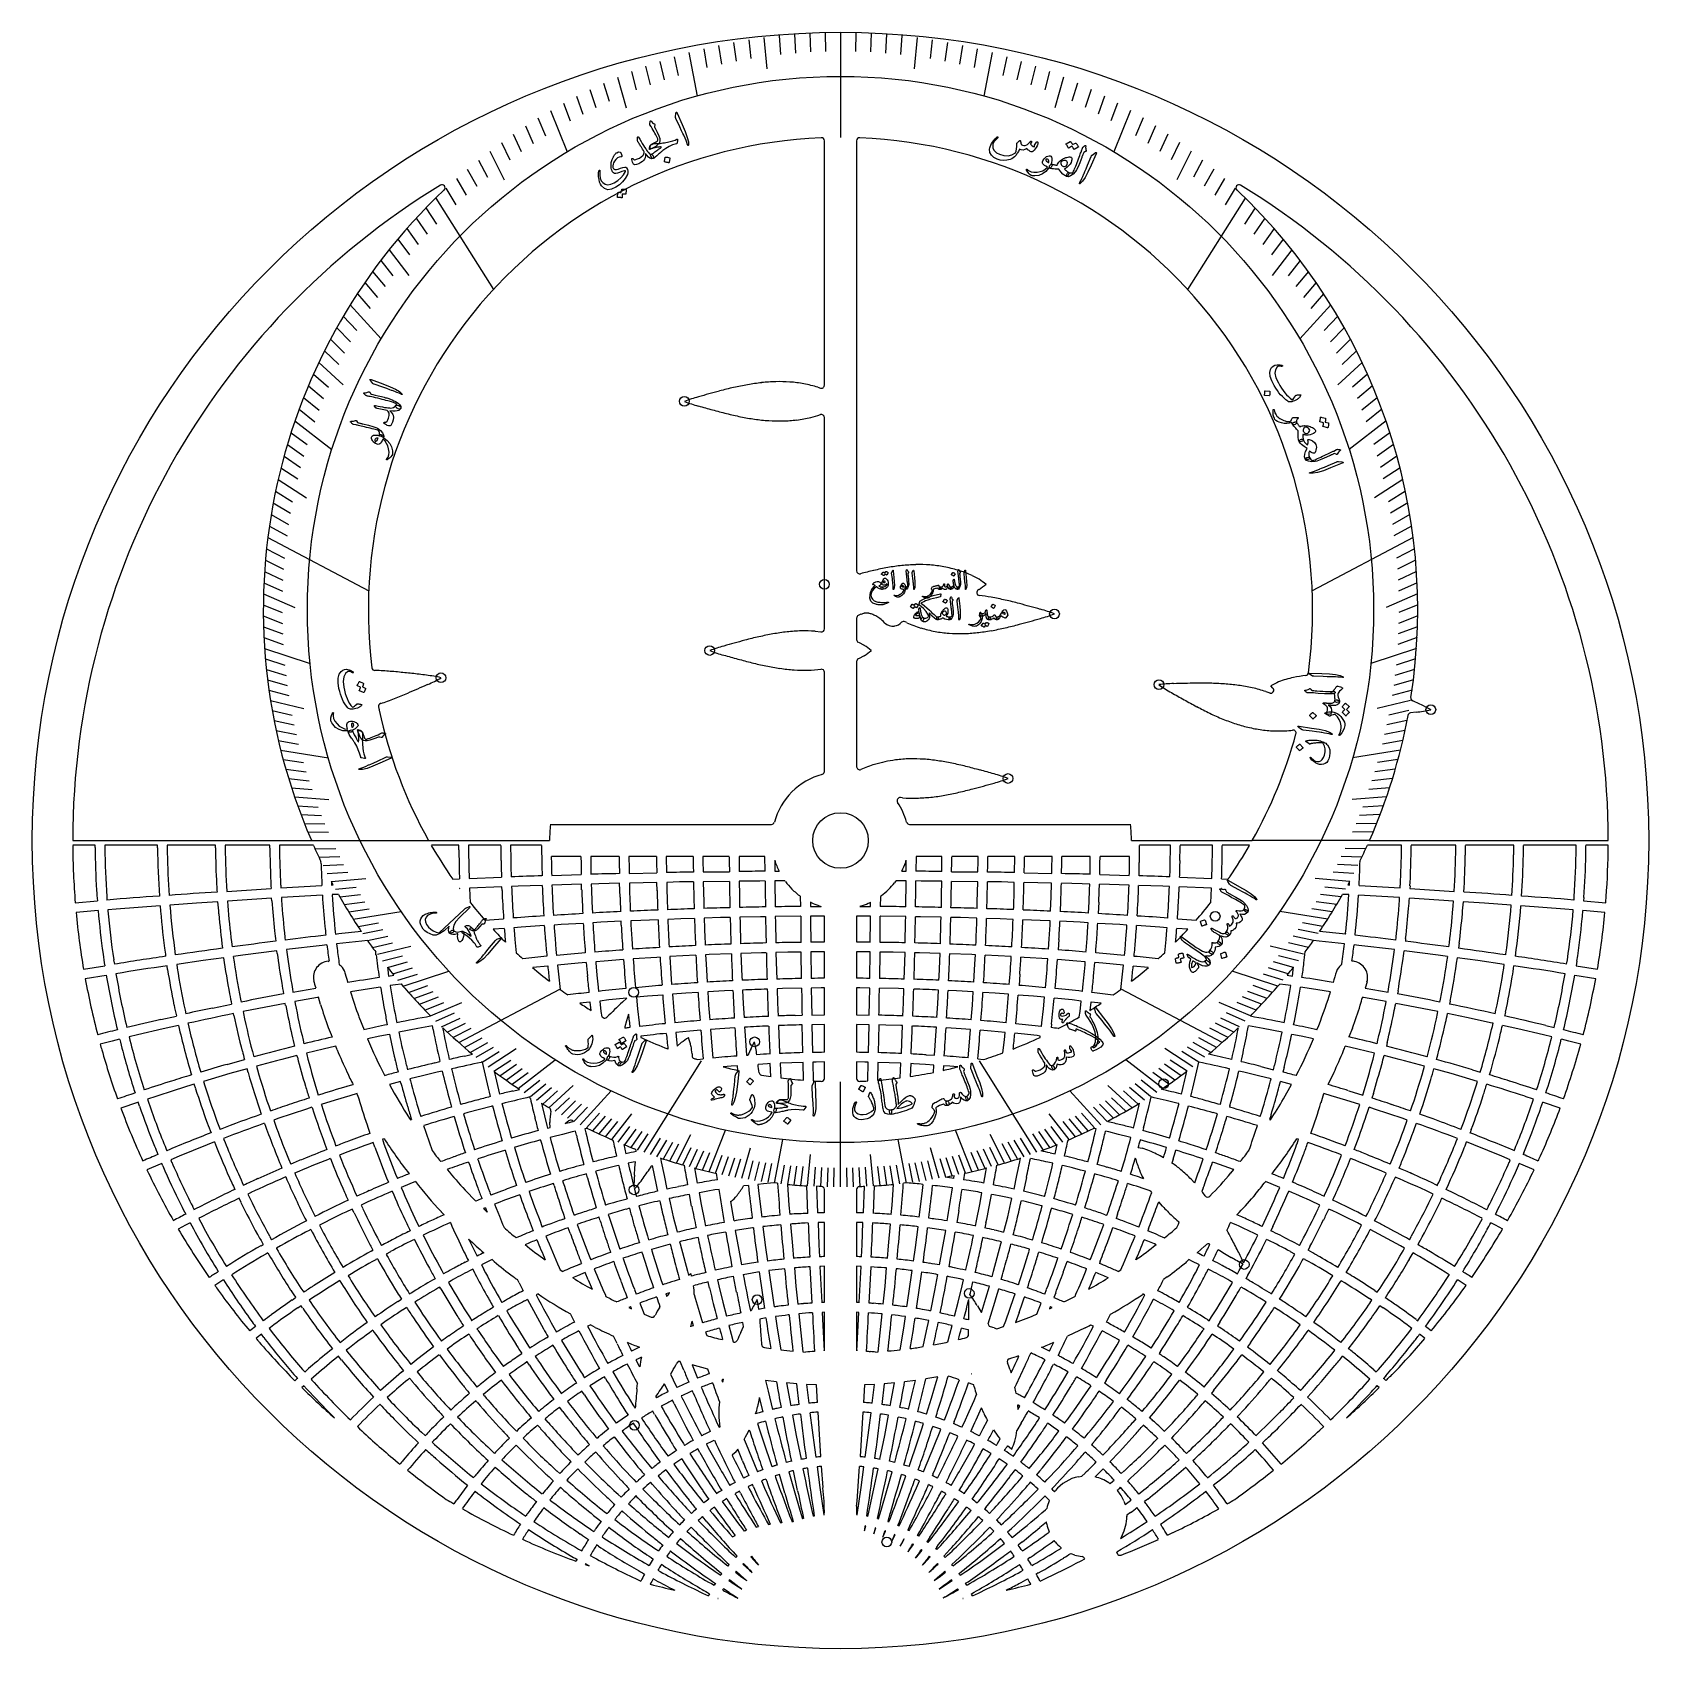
# Model space of a CAD drawing. Header units: millimetres. Extents: x -67 to 67, y -67 to 67.
import ezdxf

# ---------------------------------------------------------------- set-up
doc = ezdxf.new("R2010")
doc.units = ezdxf.units.MM
for name, color, linetype in [('CUT_INNER', 6, 'Continuous'), ('CUT_OUTER', 1, 'Continuous'), ('ENGRAVE', 7, 'Continuous'), ('ENGRAVE_FINE', 8, 'Continuous'), ('TEXT', 5, 'Continuous')]:
    doc.layers.add(name, color=color, linetype=linetype)

msp = doc.modelspace()

# ---------------------------------------------------------------- linework, layer by layer
at = {"layer": 'CUT_INNER'}
for points in [[(-1.34, 37.74), (-1.34, 58.01)], [(1.34, 58.01), (1.34, 22.36)], [(-1.87, 37.57), (-1.67, 37.5)], [(-1.34, 17.55), (-1.34, 35.07)], [(10.91, 21.97), (11.48, 21.68), (11.49, 21.67)], [(11.49, 20.81), (11.48, 20.81), (11.43, 20.78)], [(1.34, 18.43), (1.34, 16.65)], [(3.66, 18.04), (3.65, 18.05)], [(5.5, 18.06), (5.35, 18.13)], [(-2.1, 17.35), (-1.62, 17.3)], [(1.48, 16.43), (1.97, 16.18), (1.98, 16.18)], [(1.34, 14.84), (1.34, 6.11)], [(1.98, 15.32), (1.97, 15.31), (1.48, 15.06)], [(-1.34, 5.73), (-1.34, 13.95)], [(35.27, 12.35), (35.59, 12.23)], [(35.85, 12.64), (35.68, 12.81), (35.68, 12.81)], [(-38.11, 11.36), (-38.13, 11.35)], [(48.39, 11.14), (48.93, 10.85), (48.93, 10.85)], [(47.73, 10.64), (47.26, 10.58)], [(37.48, 9.15), (37.47, 9.15)], [(5.15, 3.54), (4.97, 3.56)], [(-24.06, 1.34), (-24.05, 1.34), (-5.73, 1.34)], [(5.73, 1.34), (24.05, 1.34), (24.06, 1.34)], [(-63.65, 0), (-43.86, 0)], [(-43.86, 0), (-43.87, 0.02)], [(-34.14, 0), (-24.12, 0)], [(24.12, 0), (34.14, 0)], [(43.86, 0), (63.65, 0)], [(-61.79, -0.59), (-61.79, -0.4), (-63.65, -0.4)], [(-56.62, -0.6), (-56.62, -0.6), (-56.62, -0.4), (-60.99, -0.4), (-60.99, -0.58)], [(-51.81, -0.61), (-51.81, -0.4), (-55.82, -0.4), (-55.82, -0.59)], [(-51.01, -0.4), (-51.01, -0.6)], [(-47.31, -0.62), (-47.31, -0.4), (-51.01, -0.4)], [(-46.51, -0.4), (-46.51, -0.62)], [(-43.68, -0.4), (-46.51, -0.4)], [(-31.64, -0.77), (-31.64, -0.4), (-33.91, -0.4)], [(-30.84, -0.4), (-30.84, -0.76)], [(-28.15, -0.4), (-30.84, -0.4)], [(-24.79, -0.4), (-27.35, -0.4), (-27.35, -0.82)], [(27.3, -3.01), (27.32, -2.47), (27.34, -1.65), (27.35, -0.82), (27.35, -0.4), (24.79, -0.4)], [(30.84, -0.4), (28.15, -0.4)], [(30.84, -0.76), (30.84, -0.4)], [(33.91, -0.4), (31.64, -0.4)], [(46.51, -0.4), (43.68, -0.4)], [(46.51, -0.62), (46.51, -0.4)], [(51.01, -0.4), (47.31, -0.4)], [(51.01, -0.6), (51.01, -0.4)], [(55.81, -1.18), (55.82, -0.59), (55.82, -0.4), (51.81, -0.4)], [(60.99, -0.58), (60.99, -0.4), (56.62, -0.4)], [(63.65, -0.4), (61.79, -0.4)], [(-43.06, -1.94), (-43.07, -1.72)], [(-21.52, -1.34), (-23.97, -1.34)], [(-20.71, -1.34), (-20.71, -2.03), (-20.69, -2.81)], [(-18.35, -1.34), (-20.71, -1.34)], [(-17.54, -1.34), (-17.53, -2.33), (-17.52, -2.73), (-15.23, -2.68)], [(-15.25, -1.34), (-17.54, -1.34)], [(-12.21, -1.34), (-14.45, -1.34), (-14.45, -1.38), (-14.43, -2.66)], [(-11.41, -1.34), (-11.4, -1.71), (-11.39, -2.61), (-9.21, -2.59)], [(-9.22, -1.34), (-11.41, -1.34)], [(-8.41, -1.34), (-8.41, -2.26), (-8.4, -2.57)], [(-6.25, -2.55), (-6.26, -1.34), (-8.41, -1.34)], [(-5.45, -1.64), (-5.45, -2.55), (-5.09, -2.55)], [(5.09, -2.55), (5.45, -2.55), (5.45, -1.64)], [(8.41, -1.34), (6.26, -1.34), (6.25, -2.55)], [(8.4, -2.57), (8.41, -2.26), (8.41, -1.34)], [(9.21, -2.59), (11.39, -2.61), (11.4, -1.71), (11.41, -1.34)], [(11.41, -1.34), (9.22, -1.34)], [(14.43, -2.66), (14.45, -1.38), (14.45, -1.34), (12.21, -1.34)], [(15.23, -2.68), (17.52, -2.73), (17.53, -2.33), (17.54, -1.34)], [(17.54, -1.34), (15.25, -1.34)], [(20.71, -1.34), (18.35, -1.34)], [(20.69, -2.81), (20.71, -2.03), (20.71, -1.34)], [(21.49, -2.83), (23.94, -2.9), (23.95, -2.72), (23.97, -1.81), (23.97, -1.34)], [(23.97, -1.34), (21.52, -1.34)], [(-50.88, -4.22), (-47.2, -3.98)], [(-46.41, -3.71), (-46.4, -3.93), (-42.99, -3.74)], [(-42.2, -3.42), (-42.19, -3.69), (-42.06, -3.68), (-42.06, -3.67), (-42.2, -3.42)], [(-32.14, -3.2), (-31.59, -3.18)], [(-31.55, -4.02), (-31.55, -3.98), (-31.58, -3.98), (-31.55, -4.02)], [(-30.78, -3.15), (-28.1, -3.04)], [(-28.06, -4.15), (-28.08, -3.85), (-30.75, -3.95)], [(-30.75, -3.95), (-30.72, -4.56), (-30.69, -5.16)], [(-24.72, -3.73), (-26.71, -3.79), (-27.27, -3.82), (-27.26, -4.12)], [(-23.94, -2.9), (-21.49, -2.83)], [(-21.46, -4.09), (-21.47, -3.63), (-23.92, -3.71)], [(-18.27, -4.69), (-18.31, -3.55), (-20.04, -3.59), (-20.67, -3.61), (-20.65, -4.06), (-20.61, -5.08), (-20.57, -6.02)], [(-15.2, -4.16), (-15.22, -3.48), (-17.5, -3.53)], [(-12.19, -3.43), (-13.36, -3.44), (-14.41, -3.47)], [(-9.2, -3.39), (-11.38, -3.42)], [(-11.38, -3.42), (-11.34, -5.12), (-11.33, -5.63)], [(-6.25, -3.35), (-6.68, -3.36), (-8.39, -3.38), (-8.38, -4.51), (-8.36, -5.56)], [(-4.58, -3.39), (-4.61, -3.35), (-5.45, -3.35), (-5.45, -3.36), (-5.42, -5.5)], [(5.42, -5.5), (5.45, -3.36), (5.45, -3.35), (4.61, -3.35)], [(8.36, -5.56), (8.38, -4.51), (8.39, -3.38), (6.68, -3.36), (6.25, -3.35)], [(11.38, -3.42), (9.2, -3.39)], [(11.33, -5.63), (11.34, -5.12), (11.38, -3.42)], [(14.41, -3.47), (13.36, -3.44), (12.19, -3.43)], [(14.35, -5.73), (14.36, -5.52), (14.4, -4.14), (14.41, -3.47)], [(17.5, -3.53), (15.22, -3.48)], [(17.42, -5.86), (17.42, -5.83), (17.47, -4.66), (17.5, -3.53)], [(20.57, -6.02), (20.61, -5.08), (20.65, -4.06), (20.67, -3.61), (20.04, -3.59), (18.31, -3.55)], [(23.92, -3.71), (21.47, -3.63)], [(27.26, -4.12), (27.27, -3.82), (26.71, -3.79), (24.72, -3.73)], [(30.75, -3.95), (28.08, -3.85)], [(28.1, -3.04), (30.78, -3.15), (30.79, -3.04)], [(30.69, -5.16), (30.72, -4.56), (30.75, -3.95)], [(31.55, -4.02), (31.58, -3.98), (31.55, -3.98), (31.55, -4.02)], [(31.59, -3.18), (32.14, -3.2)], [(42.2, -3.42), (42.06, -3.67), (42.06, -3.68), (42.19, -3.69), (42.2, -3.42)], [(42.99, -3.74), (46.4, -3.93), (46.41, -3.71)], [(47.22, -3.75), (47.2, -3.98), (50.88, -4.22), (50.88, -4.21)], [(-63.44, -5.16), (-61.61, -5.01)], [(-60.83, -4.66), (-60.81, -4.94)], [(-55.69, -4.13), (-55.66, -4.55)], [(-51.63, -5.08), (-53.39, -5.19), (-55.6, -5.36)], [(-47.14, -5), (-47.16, -4.78), (-50.83, -5.02), (-50.8, -5.41)], [(-42.95, -4.54), (-46.35, -4.73)], [(-46.35, -4.73), (-46.34, -4.95)], [(-41.62, -4.47), (-42.14, -4.49)], [(-3.3, -5.47), (-3.31, -4.64)], [(-2.44, -5.15), (-2.5, -5.12), (-2.5, -5.47), (-1.59, -5.47)], [(1.59, -5.47), (2.5, -5.47), (2.5, -5.12)], [(3.39, -4.58), (3.31, -4.64), (3.3, -5.47)], [(21.42, -5.11), (21.37, -6.06)], [(42.14, -4.49), (41.62, -4.47)], [(46.35, -4.73), (42.95, -4.54)], [(46.34, -4.95), (46.35, -4.73)], [(50.75, -6.01), (50.8, -5.41), (50.83, -5.02), (47.16, -4.78)], [(55.6, -5.36), (53.39, -5.19), (51.63, -5.08)], [(60.81, -4.94), (60.83, -4.66)], [(61.63, -4.72), (61.61, -5.01), (63.44, -5.16)], [(-61.55, -5.81), (-63.37, -5.96)], [(-56.41, -5.42), (-60.05, -5.69), (-60.74, -5.74), (-60.74, -5.83)], [(-29.48, -6.61), (-27.93, -6.49)], [(-15.12, -6.57), (-16.56, -6.62), (-17.38, -6.66), (-17.37, -6.99), (-17.3, -8.16), (-17.25, -9.01)], [(-12.11, -6.46), (-13.25, -6.5), (-14.32, -6.54)], [(-9.14, -6.38), (-9.94, -6.39), (-11.3, -6.44)], [(-6.21, -6.32), (-6.62, -6.32), (-8.34, -6.36), (-8.33, -6.77), (-8.28, -8.56)], [(-3.3, -6.28), (-3.31, -6.28), (-5.41, -6.31), (-5.4, -6.73), (-5.36, -8.48)], [(-1.34, -6.27), (-2.5, -6.27), (-2.49, -6.7), (-2.47, -8.43)], [(-1.34, -8.42), (-1.34, -6.27)], [(1.34, -6.27), (1.34, -8.42)], [(2.47, -8.43), (2.49, -6.7), (2.5, -6.27), (1.34, -6.27)], [(1.65, -5.45), (1.59, -5.47)], [(5.36, -8.48), (5.4, -6.73), (5.41, -6.31), (3.31, -6.28), (3.3, -6.28)], [(8.28, -8.56), (8.33, -6.77), (8.34, -6.36), (6.62, -6.32), (6.21, -6.32)], [(11.3, -6.44), (9.94, -6.39), (9.14, -6.38)], [(14.32, -6.54), (13.25, -6.5), (12.11, -6.46)], [(17.25, -9.01), (17.3, -8.16), (17.37, -6.99), (17.38, -6.66), (16.56, -6.62), (15.12, -6.57)], [(27.93, -6.49), (29.48, -6.61)], [(60.74, -5.74), (60.05, -5.69), (56.41, -5.42)], [(63.37, -5.96), (61.55, -5.81)], [(-46.06, -8.03), (-46.03, -8.26)], [(-27.87, -7.29), (-28.8, -7.36)], [(-24.55, -7.06), (-26.48, -7.19), (-27.07, -7.23), (-27.06, -7.4), (-26.99, -8.22), (-26.92, -9.04), (-26.89, -9.3)], [(-21.32, -6.87), (-23.17, -6.97), (-23.75, -7.01), (-23.73, -7.24), (-23.66, -8.15), (-23.59, -9.05), (-23.54, -9.53)], [(-18.17, -7.03), (-18.19, -6.7), (-19.87, -6.78), (-20.52, -6.82)], [(-20.52, -6.82), (-20.51, -7.11)], [(20.35, -9.25), (20.36, -9.13), (20.44, -8.12), (20.51, -7.11), (20.52, -6.82), (19.87, -6.78), (18.19, -6.7)], [(23.54, -9.53), (23.59, -9.05), (23.66, -8.15), (23.73, -7.24), (23.75, -7.01), (23.17, -6.97), (21.32, -6.87)], [(27.07, -7.23), (26.48, -7.19), (24.55, -7.06)], [(26.89, -9.3), (26.92, -9.04), (26.99, -8.22), (27.06, -7.4), (27.07, -7.23)], [(28.8, -7.36), (27.87, -7.29)], [(41.87, -7.77), (41.88, -7.69)], [(46.03, -8.26), (46.06, -8.03)], [(-50.49, -8.4), (-50.44, -8.82)], [(-46.7, -9.36), (-46.73, -9.15), (-49.54, -9.51), (-50.33, -9.62)], [(-42.58, -8.66), (-42.97, -8.7), (-45.93, -9.05), (-45.91, -9.25)], [(-39.2, -8.3), (-39.68, -8.34), (-41.78, -8.57)], [(-41.78, -8.57), (-41.73, -8.96)], [(-38.51, -9.48), (-38.53, -9.23)], [(-6.15, -9.3), (-6.54, -9.31), (-8.25, -9.36)], [(-8.25, -9.36), (-8.17, -11.27), (-8.16, -11.59)], [(-3.26, -9.25), (-4.36, -9.26), (-5.35, -9.28), (-5.33, -10.09), (-5.28, -11.49)], [(-3.24, -11.44), (-3.26, -9.25)], [(-1.34, -9.23), (-2.18, -9.23), (-2.46, -9.24), (-2.43, -11.43)], [(-1.34, -11.42), (-1.34, -9.23)], [(1.34, -9.23), (1.34, -11.42)], [(2.43, -11.43), (2.46, -9.24), (2.18, -9.23), (1.34, -9.23)], [(3.26, -9.25), (3.24, -11.44)], [(5.28, -11.49), (5.33, -10.09), (5.35, -9.28), (4.36, -9.26), (3.26, -9.25)], [(8.25, -9.36), (6.54, -9.31), (6.15, -9.3)], [(8.16, -11.59), (8.17, -11.27), (8.25, -9.36)], [(18.1, -8.21), (18.05, -9.07)], [(41.78, -8.57), (39.68, -8.34), (39.2, -8.3)], [(45.91, -9.25), (45.93, -9.05), (42.97, -8.7), (42.58, -8.66)], [(50.33, -9.62), (49.54, -9.51), (46.73, -9.15)], [(46.85, -8.12), (46.83, -8.35)], [(51.29, -8.5), (51.24, -8.93)], [(-62.75, -10.67), (-60.99, -10.39)], [(-60.26, -9.88), (-60.2, -10.26)], [(-55.78, -10.7), (-55.83, -10.39)], [(-51.13, -9.73), (-52.83, -9.96), (-55.03, -10.28), (-54.98, -10.58)], [(-42.47, -10.02), (-42.41, -10.01)], [(-37.56, -10.51), (-37.53, -10.71), (-37.46, -11.24), (-37.03, -11.17)], [(-24.27, -10.41), (-25.52, -10.53)], [(-21.09, -10.12), (-21.76, -10.17), (-23.47, -10.33)], [(-17.99, -9.87), (-19.59, -9.99), (-20.29, -10.05), (-20.28, -10.15), (-20.19, -11.16), (-20.09, -12.17), (-20.05, -12.51)], [(-14.96, -9.67), (-15.24, -9.69), (-17.19, -9.82)], [(-11.98, -9.51), (-13.07, -9.56), (-14.16, -9.63), (-14.16, -9.65), (-14.07, -11.03), (-14, -11.95)], [(-9.05, -9.39), (-10.89, -9.46), (-11.18, -9.47), (-11.14, -10.23), (-11.06, -11.74)], [(11.06, -11.74), (11.14, -10.23), (11.18, -9.47), (10.89, -9.46), (9.05, -9.39)], [(14.16, -9.63), (13.07, -9.56), (11.98, -9.51)], [(17.19, -9.82), (15.24, -9.69), (14.96, -9.67)], [(20.29, -10.05), (19.59, -9.99), (17.99, -9.87)], [(23.47, -10.33), (21.76, -10.17), (21.09, -10.12)], [(25.52, -10.53), (24.27, -10.41)], [(37.03, -11.17), (37.46, -11.24), (37.53, -10.71), (37.56, -10.51)], [(37.56, -10.51), (37.54, -10.53)], [(41.51, -10.32), (41.56, -10.28), (41.57, -10.23)], [(54.98, -10.58), (55.03, -10.28), (52.83, -9.96), (51.13, -9.73)], [(55.15, -9.48), (55.16, -9.41)], [(60.2, -10.26), (60.26, -9.88)], [(61.05, -10), (60.99, -10.39), (62.75, -10.67)], [(-60.87, -11.18), (-62.61, -11.46)], [(-41.08, -10.98), (-40.84, -11.77)], [(-36.42, -11.9), (-36.9, -11.96), (-37.33, -12.03), (-37.33, -12.04)], [(14.87, -11.09), (14.8, -12.01)], [(37.33, -12.03), (36.9, -11.96), (36.42, -11.9)], [(43.65, -11.72), (43.65, -11.73), (43.5, -12.23)], [(62.61, -11.46), (60.87, -11.18)], [(-49.74, -13.16), (-49.69, -13.4)], [(-45.43, -12.31), (-45.39, -12.57), (-43.5, -12.23)], [(-43.1, -13.59), (-43.28, -13), (-43.35, -13.02), (-45.24, -13.36), (-45.21, -13.53)], [(-38.13, -12.15), (-39.05, -12.3), (-40.62, -12.55)], [(-20.68, -14.09), (-20.76, -13.39), (-20.79, -13.4), (-21.61, -13.49)], [(-17.72, -13.07), (-19.2, -13.22), (-19.96, -13.31), (-19.86, -14.19), (-19.8, -14.62)], [(-18.07, -13.39), (-17.72, -13.07)], [(-14.74, -12.81), (-16.01, -12.91), (-16.92, -13)], [(-16.92, -13), (-16.82, -13.96), (-16.69, -15.12), (-16.66, -15.42)], [(-11.81, -12.6), (-12.81, -12.66), (-13.94, -12.75)], [(-13.94, -12.75), (-13.85, -13.78), (-13.73, -15.11)], [(-8.92, -12.43), (-9.61, -12.47), (-11.01, -12.55)], [(-11.01, -12.55), (-10.94, -13.64), (-10.84, -14.86)], [(-8.12, -12.4), (-8.06, -13.53), (-8, -14.68)], [(-3.23, -12.24), (-4.81, -12.28), (-5.26, -12.29), (-5.22, -13.45), (-5.18, -14.55)], [(-1.34, -12.22), (-1.6, -12.22), (-2.42, -12.23), (-2.41, -13.41), (-2.38, -14.47), (-1.34, -14.46), (-1.34, -12.22)], [(1.34, -12.22), (1.34, -14.46), (2.38, -14.47), (2.41, -13.41), (2.42, -12.23), (1.6, -12.22), (1.34, -12.22)], [(5.18, -14.55), (5.22, -13.45), (5.26, -12.29), (4.81, -12.28), (3.23, -12.24)], [(8, -14.68), (8.06, -13.53), (8.12, -12.4)], [(11.01, -12.55), (9.61, -12.47), (8.92, -12.43)], [(10.84, -14.86), (10.94, -13.64), (11.01, -12.55)], [(13.94, -12.75), (12.81, -12.66), (11.81, -12.6)], [(13.73, -15.11), (13.85, -13.78), (13.94, -12.75)], [(16.92, -13), (16.01, -12.91), (14.74, -12.81)], [(16.66, -15.42), (16.69, -15.12), (16.82, -13.96), (16.92, -13)], [(19.96, -13.31), (19.2, -13.22), (17.72, -13.07)], [(19.8, -14.62), (19.86, -14.19), (19.96, -13.31)], [(20.05, -12.51), (20.09, -12.17)], [(21.61, -13.49), (20.79, -13.4), (20.76, -13.39), (20.68, -14.09)], [(40.62, -12.55), (39.05, -12.3), (38.13, -12.15)], [(40.54, -12.81), (40.62, -12.55)], [(45.21, -13.53), (45.24, -13.36), (43.35, -13.02), (43.28, -13)], [(43.5, -12.23), (45.39, -12.57), (45.43, -12.31)], [(46.23, -12.45), (46.18, -12.71)], [(49.69, -13.4), (49.74, -13.16)], [(50.53, -13.31), (50.48, -13.56)], [(-56.34, -14.84), (-55.06, -14.55)], [(-54.34, -14.06), (-54.27, -14.37)], [(-52.07, -13.89), (-50.48, -13.56)], [(-50.29, -14.5), (-50.32, -14.35)], [(-46, -13.68), (-46.03, -13.51), (-47.63, -13.81), (-49.53, -14.19)], [(-49.53, -14.19), (-49.5, -14.34)], [(-39.93, -14.61), (-39.5, -15.69)], [(-36.87, -14.69), (-36.78, -15.12)], [(-33.98, -14.57), (-33.98, -14.55)], [(-17.58, -14.4), (-17.73, -14.95), (-17.88, -15.45)], [(-3.77, -14.5), (-3.19, -14.49)], [(33.98, -14.55), (33.98, -14.57)], [(36.78, -15.12), (36.87, -14.69)], [(49.53, -14.19), (47.63, -13.81), (46.03, -13.51)], [(49.5, -14.34), (49.53, -14.19)], [(54.1, -15.15), (54.03, -15.14), (51.9, -14.68), (50.32, -14.35)], [(54.27, -14.37), (54.34, -14.06)], [(55.13, -14.23), (55.06, -14.55)], [(-54.88, -15.33), (-56.16, -15.62), (-58.28, -16.12), (-58.98, -16.29)], [(-54.1, -15.15), (-54.08, -15.21)], [(-37.41, -16.07), (-38.19, -16.23), (-39.2, -16.45)], [(-33.77, -15.68), (-33.83, -15.36), (-35.05, -15.59), (-36.62, -15.9)], [(-36.62, -15.9), (-36.6, -16)], [(-32.98, -15.53), (-32.98, -15.53)], [(-11.58, -15.73), (-12.49, -15.8), (-13.65, -15.91), (-13.59, -16.53), (-13.53, -17.05)], [(-8.76, -15.52), (-9.99, -15.6), (-10.78, -15.66), (-10.67, -17.04), (-10.58, -18.03)], [(-7.95, -15.48), (-7.94, -15.78), (-7.8, -17.81), (-7.68, -17.8)], [(-5.15, -15.35), (-5.09, -16.81), (-5.05, -17.66)], [(-3.12, -17.59), (-3.17, -15.29)], [(-1.34, -15.26), (-2.37, -15.28), (-2.32, -17.57)], [(-1.34, -17.56), (-1.34, -15.26)], [(1.34, -15.26), (1.34, -17.56)], [(2.32, -17.57), (2.37, -15.28), (1.34, -15.26)], [(3.17, -15.29), (3.12, -17.59)], [(5.05, -17.66), (5.09, -16.81), (5.15, -15.35), (5, -15.34), (3.75, -15.3), (3.17, -15.29)], [(7.8, -17.81), (7.94, -15.78), (7.95, -15.48)], [(10.78, -15.66), (9.99, -15.6), (8.76, -15.52)], [(10.58, -18.03), (10.67, -17.04), (10.78, -15.66)], [(13.65, -15.91), (12.49, -15.8), (11.58, -15.73)], [(13.47, -17.61), (13.59, -16.53), (13.65, -15.91)], [(17.49, -15.22), (17.46, -15.51)], [(36.62, -15.9), (35.05, -15.59), (33.83, -15.36)], [(39.2, -16.45), (38.19, -16.23), (37.41, -16.07)], [(42.44, -15.55), (42.15, -16.29)], [(58.98, -16.29), (58.28, -16.12), (56.16, -15.62), (54.88, -15.33)], [(58.47, -15.34), (59.17, -15.51)], [(-59.76, -16.48), (-60.39, -16.64), (-61.37, -16.89)], [(-44.55, -16.55), (-44.48, -16.85)], [(-41.73, -17.36), (-41.85, -17.05), (-42.88, -17.29), (-44.28, -17.63), (-44.25, -17.75)], [(-16.56, -16.22), (-16.55, -16.28), (-16.55, -16.33)], [(-13.53, -17.05), (-13.21, -16.75), (-13.21, -16.75)], [(-7.41, -17.23), (-7.13, -16.7), (-7.12, -16.69)], [(16.55, -16.33), (16.55, -16.28), (16.56, -16.22)], [(44.25, -17.75), (44.28, -17.63), (42.88, -17.29), (41.85, -17.05)], [(44.48, -16.85), (44.55, -16.55)], [(45.33, -16.74), (45.26, -17.05)], [(61.37, -16.89), (60.39, -16.64), (59.76, -16.48)], [(-50.85, -18.56), (-49.41, -18.15)], [(-48.42, -18.71), (-48.34, -19.01)], [(-45.03, -17.95), (-45.06, -17.83)], [(-35.99, -18.62), (-35.9, -19)], [(-33.63, -18.43), (-33.21, -18.33)], [(-31.18, -17.87), (-30.51, -17.72)], [(-29.7, -18.38), (-29.71, -18.37), (-29.79, -18.39)], [(-12.31, -17.69), (-12.31, -17.84)], [(-11.86, -18.16), (-11.38, -18.11)], [(-8.52, -19.06), (-8.55, -18.67), (-9.07, -18.71), (-9.74, -18.77)], [(-5.77, -19.57), (-5.82, -18.5), (-6.05, -18.51), (-6.83, -18.56)], [(-3.07, -19.88), (-3.1, -18.4), (-4.04, -18.43), (-5.01, -18.46), (-4.96, -19.68)], [(-1.34, -18.36), (-2.02, -18.37), (-2.3, -18.38), (-2.26, -19.93)], [(-1.34, -19.72), (-1.34, -18.36)], [(1.34, -18.36), (1.34, -19.72)], [(2.26, -19.93), (2.3, -18.38), (2.02, -18.37), (1.34, -18.36)], [(4.96, -19.68), (5.01, -18.46), (4.04, -18.43), (3.1, -18.4), (3.07, -19.88)], [(7.7, -19.23), (7.75, -18.62), (7.06, -18.57), (6.05, -18.51), (5.82, -18.5), (5.77, -19.57)], [(7.11, -17.77), (7.8, -17.81)], [(9.74, -18.77), (9.07, -18.71), (8.55, -18.67), (8.52, -19.06)], [(11.38, -18.11), (11.86, -18.16)], [(29.71, -18.37), (29.7, -18.38)], [(34.86, -18.73), (35.9, -19), (35.99, -18.62)], [(48.34, -19.01), (48.42, -18.71)], [(48.63, -17.94), (48.66, -17.85)], [(-49.11, -19.23), (-49.2, -18.93), (-50.63, -19.33), (-52.17, -19.78), (-52.8, -19.97)], [(-52.8, -19.97), (-52.69, -20.34)], [(-36.44, -20.13), (-36.47, -19.98), (-37.08, -20.14), (-37.39, -20.22)], [(-33.03, -19.11), (-33.45, -19.21), (-34.66, -19.51), (-35.7, -19.77)], [(-35.7, -19.77), (-35.66, -19.92)], [(-32.24, -18.93), (-32.23, -19)], [(-28.71, -19.14), (-28.61, -19.58), (-28.44, -20.32), (-28.26, -21.03)], [(32.24, -18.93), (32.23, -18.93)], [(35.7, -19.77), (34.66, -19.51), (33.45, -19.21), (33.03, -19.11)], [(35.66, -19.92), (35.7, -19.77)], [(37.39, -20.22), (37.08, -20.14), (36.47, -19.98)], [(36.77, -18.82), (36.68, -19.2)], [(40.89, -19.25), (40.4, -20.23)], [(52.8, -19.97), (52.17, -19.78), (50.63, -19.33), (49.2, -18.93)], [(52.4, -19.01), (53.03, -19.2)], [(52.69, -20.34), (52.8, -19.97)], [(-53.45, -20.58), (-53.57, -20.2), (-53.7, -20.24), (-55.23, -20.72), (-56.76, -21.21), (-57.46, -21.44)], [(-57.46, -21.44), (-57.35, -21.77)], [(-43.41, -20.73), (-43.3, -21.11)], [(-40.03, -21.11), (-40.06, -20.97), (-40.69, -21.16), (-41.89, -21.52), (-43.05, -21.88)], [(-40.92, -20.38), (-40.4, -20.23)], [(-27.18, -20.77), (-26.6, -20.63)], [(-25.72, -21.4), (-25.75, -21.26), (-26.01, -21.32)], [(28.06, -21.81), (27.98, -21.79), (27, -21.55), (26.01, -21.32), (25.75, -21.26)], [(36.73, -21.42), (37.39, -20.22)], [(43.05, -21.88), (41.89, -21.52), (40.69, -21.16), (40.06, -20.97)], [(42.13, -20.75), (43.3, -21.11), (43.41, -20.73)], [(44.18, -20.97), (44.06, -21.36)], [(57.46, -21.44), (56.76, -21.21)], [(57.35, -21.77), (57.46, -21.44)], [(57.72, -20.67), (57.72, -20.66)], [(-58.11, -22.03), (-58.23, -21.69), (-58.28, -21.71), (-59.66, -22.18)], [(-43.82, -22.12), (-44.28, -22.27), (-45.46, -22.66), (-46.65, -23.06), (-46.99, -23.18)], [(-43.05, -21.88), (-43.04, -21.91)], [(-34.92, -22.5), (-34.8, -22.87)], [(-31.52, -21.75), (-31.48, -21.89)], [(-28.84, -22.01), (-28.96, -22.04), (-29.93, -22.3), (-30.9, -22.56), (-31.26, -22.66)], [(-31.26, -22.66), (-31.12, -23.12)], [(-24.8, -21.78), (-24.74, -22.03), (-24.55, -22.83), (-24.34, -23.62), (-24.29, -23.84), (-24.06, -23.78), (-24.06, -23.78), (-24.1, -23.37), (-24.1, -23.36)], [(24.29, -23.84), (24.34, -23.62), (24.55, -22.83), (24.74, -22.03), (24.8, -21.78)], [(31.26, -22.66), (30.9, -22.56)], [(31.48, -21.89), (31.52, -21.75)], [(32.29, -21.97), (32.25, -22.11)], [(34.8, -22.87), (34.92, -22.5)], [(35.69, -22.74), (35.57, -23.12), (35.66, -23.15)], [(46.85, -23.59), (46.99, -23.18), (46.65, -23.06), (45.46, -22.66), (44.28, -22.27), (43.82, -22.12)], [(59.66, -22.18), (58.28, -21.71), (58.23, -21.69)], [(-51.53, -23.69), (-51.44, -23.95)], [(-47.75, -23.45), (-47.83, -23.47)], [(-35.74, -23.03), (-35.66, -23.15), (-35.57, -23.12)], [(-34.56, -23.64), (-34.51, -23.78)], [(-21.9, -24.43), (-21.97, -24.1), (-22.24, -24.16), (-23.05, -24.36), (-23.86, -24.56), (-24.08, -24.62)], [(-22.52, -23.24), (-22.8, -23.46), (-22.81, -23.46), (-22.84, -23.48)], [(-22.16, -23.31), (-22.17, -23.26), (-22.25, -23.22)], [(-20.98, -23.87), (-21.19, -23.91)], [(-21.19, -23.91), (-21.12, -24.24)], [(21.19, -23.91), (20.98, -23.87)], [(21.12, -24.24), (21.19, -23.91)], [(24.08, -24.62), (23.86, -24.56), (23.05, -24.36), (22.24, -24.16), (21.97, -24.1)], [(22.17, -23.26), (22.16, -23.31)], [(25.12, -23.83), (25.06, -24.05)], [(34.51, -23.78), (34.56, -23.64)], [(51.44, -23.95), (51.53, -23.69)], [(52.29, -23.97), (52.19, -24.24)], [(-51.9, -24.99), (-52.51, -25.23), (-53.67, -25.69), (-54.83, -26.16), (-55.53, -26.46)], [(-51.15, -24.7), (-51.11, -24.79)], [(-38.6, -25.42), (-38.74, -25.04)], [(-37.83, -24.72), (-37.98, -24.77), (-37.85, -25.15)], [(-27.04, -25.44), (-27.04, -25.45)], [(-17.96, -25.21), (-17.79, -25.98)], [(17.37, -25.89), (17.79, -25.98), (17.96, -25.21)], [(24.69, -25.45), (25, -25.51), (25.01, -25.51)], [(37.85, -25.15), (37.98, -24.77), (37.83, -24.72)], [(55.53, -26.46), (54.83, -26.16), (53.67, -25.69), (52.51, -25.23), (51.9, -24.99)], [(-56.19, -26.98), (-56.27, -26.77), (-57.13, -27.14), (-57.5, -27.3)], [(-55.9, -25.58), (-55.85, -25.72)], [(-55.53, -26.46), (-55.45, -26.66)], [(-45.99, -25.83), (-45.76, -26.39), (-45.57, -26.84)], [(-42.29, -26.37), (-42.38, -26.4)], [(-30.84, -26.66), (-31.02, -26.72)], [(-30.08, -26.4), (-30.04, -26.5)], [(-27.81, -25.68), (-27.86, -25.69)], [(-17.09, -27.74), (-17.04, -27.14), (-17, -26.63), (-17.2, -26.67), (-17.6, -26.76)], [(-16.93, -25.79), (-16.93, -25.78)], [(-14.93, -26.32), (-14.87, -26.64), (-14.63, -27.78), (-14.39, -28.9)], [(14.39, -28.9), (14.63, -27.78), (14.87, -26.64), (14.93, -26.32)], [(16.92, -29.51), (17.02, -29.15), (17.27, -28.16), (17.51, -27.18), (17.6, -26.76)], [(17.6, -26.76), (17.2, -26.67)], [(27.58, -26.42), (27.47, -26.74)], [(32.6, -27.28), (32.59, -27.27), (31.81, -26.99), (31.02, -26.72), (30.84, -26.66)], [(33.86, -25.69), (33.87, -25.69)], [(41.54, -26.07), (41.44, -26.04)], [(55.45, -26.66), (55.53, -26.46)], [(55.85, -25.72), (55.9, -25.58)], [(57.5, -27.3), (57.13, -27.14), (56.27, -26.77)], [(56.65, -25.89), (56.59, -26.03)], [(-45.99, -27.89), (-46.11, -27.95)], [(-21.44, -26.9), (-21.28, -26.86)], [(-20.98, -27.96), (-21.07, -27.63), (-21.23, -27.68)], [(-20.3, -27.42), (-20.21, -27.75)], [(-18.39, -26.95), (-18.55, -26.98)], [(-15.63, -26.94), (-15.67, -27.01)], [(-12.1, -27.15), (-12.05, -27.46), (-11.88, -28.41)], [(-10.19, -28.13), (-10.27, -27.59)], [(9.39, -28.01), (9.43, -27.77)], [(10.27, -27.59), (10.19, -28.13)], [(11.88, -28.41), (12.05, -27.46), (12.1, -27.15)], [(15.42, -27.95), (15.17, -29.08)], [(20.3, -27.42), (19.89, -27.32), (19.22, -27.15), (18.55, -26.98), (18.39, -26.95)], [(20.21, -27.75), (20.3, -27.42)], [(21.23, -27.68), (21.07, -27.63)], [(24.8, -27.91), (25.12, -28.02)], [(29.08, -28.09), (29.36, -28.39)], [(32.37, -27.57), (32.6, -27.28)], [(45.25, -27.58), (45.19, -27.55)], [(-48.87, -29.19), (-49.13, -29.31)], [(-49.13, -29.31), (-48.97, -29.65)], [(-37.16, -29.07), (-37.23, -29.1)], [(-35.24, -28.28), (-35.69, -28.47), (-36.42, -28.76)], [(-31.11, -28.98), (-30.22, -29.89)], [(-29.07, -29.17), (-28.98, -29.4)], [(-23.75, -28.61), (-23.8, -28.44), (-23.89, -28.46)], [(-23.04, -28.2), (-22.98, -28.37)], [(-17.08, -28.91), (-17.02, -29.15), (-16.92, -29.51)], [(-12.34, -30.32), (-12.52, -29.34), (-12.71, -29.38)], [(-10.07, -28.92), (-10.42, -28.97), (-10.99, -29.07), (-11.56, -29.17), (-11.73, -29.2)], [(-11.73, -29.2), (-11.55, -30.17), (-11.28, -31.53), (-11.19, -31.96)], [(-7.64, -28.59), (-8.04, -28.64)], [(-5.21, -28.42), (-5.27, -28.42), (-5.55, -28.39), (-5.8, -28.41), (-6.38, -28.46), (-6.84, -28.51)], [(-6.84, -28.51), (-6.76, -29.26), (-6.53, -31.22)], [(-4.4, -28.51), (-4.27, -30.24), (-4.21, -31)], [(-2.7, -30.91), (-2.79, -28.63)], [(-1.98, -28.67), (-1.9, -30.87)], [(-1.58, -28.68), (-1.76, -28.68), (-1.98, -28.67)], [(-1.34, -30.86), (-1.34, -28.93)], [(1.34, -28.93), (1.34, -30.86)], [(1.9, -30.87), (1.98, -28.67)], [(2.79, -28.63), (2.7, -30.91)], [(4.21, -31), (4.27, -30.24), (4.4, -28.51)], [(4.4, -28.51), (4.4, -28.51)], [(5.55, -28.39), (5.28, -28.42), (5.21, -28.42)], [(6.53, -31.22), (6.76, -29.26), (6.84, -28.51)], [(9.28, -28.8), (9.27, -28.8)], [(11.19, -31.96), (11.28, -31.53), (11.55, -30.17), (11.73, -29.2)], [(11.73, -29.2), (11.56, -29.17)], [(14.21, -29.69), (13.85, -29.61), (13.28, -29.49), (12.71, -29.38), (12.52, -29.34)], [(22.98, -28.37), (23.04, -28.2)], [(25.81, -29.18), (25.74, -29.07)], [(30.07, -28.79), (29.96, -29.09)], [(36.42, -28.76), (35.69, -28.47), (35.24, -28.28)], [(39.85, -29.38), (40.09, -29.49), (40.13, -29.4)], [(49.13, -29.31), (48.87, -29.19)], [(48.97, -29.65), (49.13, -29.31)], [(49.22, -28.46), (49.48, -28.59), (49.48, -28.58)], [(-53.71, -30.35), (-53.57, -30.61)], [(-49.7, -30), (-49.86, -29.66)], [(-40.33, -30.87), (-40.48, -30.55), (-41.02, -30.81)], [(-39.51, -30.11), (-39.75, -30.22)], [(-39.75, -30.22), (-39.61, -30.52)], [(-29.43, -30.44), (-29.6, -30.51), (-29.29, -30.81)], [(-28.47, -30.06), (-28.69, -30.15)], [(-28.69, -30.15), (-28.55, -30.49), (-28.28, -31.15), (-28.01, -31.8), (-27.89, -32.08)], [(-22.21, -30.72), (-22.09, -31.07)], [(-17.49, -30.49), (-17.8, -30.58)], [(-14.21, -29.69), (-14.13, -30.05), (-13.86, -31.19), (-13.58, -32.32), (-13.54, -32.48)], [(-9.11, -29.91), (-9.01, -30.58), (-8.85, -31.54)], [(-9.09, -29.94), (-9.09, -29.94), (-9.11, -29.91)], [(9.8, -30.71), (9.64, -31.67)], [(13.54, -32.48), (13.58, -32.32), (13.86, -31.19), (14.13, -30.05), (14.21, -29.69)], [(16.71, -30.29), (16.67, -30.28)], [(21.95, -31.02), (22.09, -31.07), (22.21, -30.72)], [(26.7, -30.32), (26.38, -29.95)], [(39.75, -30.22), (39.51, -30.11)], [(39.61, -30.52), (39.75, -30.22)], [(53.57, -30.61), (53.71, -30.35)], [(54.42, -30.72), (54.29, -30.98)], [(-53.91, -31.69), (-54.29, -31.89), (-54.9, -32.22)], [(-53.2, -31.32), (-53.17, -31.39)], [(-35.12, -31.65), (-34.95, -32)], [(-24.78, -31.91), (-24.73, -32.05)], [(-23.05, -31.41), (-22.84, -31.34)], [(-22.42, -32.54), (-22.58, -32.1), (-22.78, -32.17)], [(-21.68, -31.78), (-21.82, -31.83)], [(-21.82, -31.83), (-21.66, -32.27)], [(-19.95, -31.46), (-20.02, -31.23), (-20.03, -31.24)], [(-19.25, -31), (-19.18, -31.22)], [(-7.22, -32.11), (-7.29, -32.12)], [(-6.43, -32.02), (-6.21, -33.74), (-6.05, -34.87)], [(-4.14, -31.8), (-3.99, -33.59), (-3.9, -34.64)], [(-2.67, -31.71), (-2.92, -31.72)], [(-1.34, -31.66), (-1.46, -31.66), (-1.86, -31.68), (-1.79, -33.51), (-1.74, -34.51)], [(-1.34, -34.5), (-1.34, -31.66)], [(1.34, -31.66), (1.34, -34.5)], [(1.74, -34.51), (1.79, -33.51), (1.86, -31.68), (1.46, -31.66), (1.34, -31.66)], [(3.9, -34.64), (3.99, -33.59), (4.14, -31.8), (3.89, -31.78)], [(6.05, -34.87), (6.21, -33.74), (6.43, -32.02), (6.32, -32)], [(12.06, -31.69), (11.97, -32.12)], [(19.25, -31), (18.91, -30.9)], [(19.18, -31.22), (19.25, -31)], [(21.66, -32.27), (21.82, -31.83)], [(21.82, -31.83), (21.68, -31.78)], [(22.78, -32.17), (22.58, -32.1)], [(22.97, -30.98), (22.84, -31.34)], [(24.73, -32.05), (24.78, -31.91)], [(27.89, -32.08), (28.01, -31.8), (28.07, -31.65), (28.06, -31.64)], [(33.05, -30.83), (32.86, -31.02)], [(34.95, -32), (35.12, -31.65)], [(35.84, -32), (35.68, -32.35)], [(54.9, -32.22), (54.29, -31.89), (53.91, -31.69)], [(-48.04, -33.6), (-47.86, -33.49)], [(-47.34, -32.79), (-47.17, -33.1)], [(-43.91, -32.25), (-44, -32.29)], [(-38.21, -33.28), (-38.05, -33.58)], [(-35.81, -32.41), (-35.68, -32.35)], [(-35.32, -33.07), (-35.45, -33.13)], [(-34.6, -32.72), (-34.56, -32.81)], [(-30.83, -33.04), (-30.78, -33.13), (-30.49, -33.74), (-30.19, -34.34), (-30.13, -34.46)], [(-13.34, -33.26), (-13.3, -33.45), (-13, -34.58), (-12.69, -35.7), (-12.6, -36.03)], [(-11.81, -32.91), (-12.08, -32.97)], [(-11.02, -32.74), (-11, -32.88)], [(-9.51, -32.46), (-9.69, -32.49)], [(-8.72, -32.33), (-8.44, -33.95), (-8.22, -35.19)], [(8.22, -35.19), (8.44, -33.95), (8.72, -32.33)], [(12.56, -36.17), (12.69, -35.7), (13, -34.58), (13.3, -33.45), (13.34, -33.26)], [(15.91, -33.12), (15.93, -33.06)], [(24.43, -32.8), (24.41, -32.79)], [(26.16, -33.51), (26.02, -33.45), (25.49, -33.22), (25.17, -33.1)], [(25.53, -32.2), (25.47, -32.35)], [(26.34, -32.71), (26.87, -32.94), (26.88, -32.94)], [(30.62, -33.46), (30.62, -33.46)], [(34.6, -32.72), (34.2, -32.53)], [(35.45, -33.13), (35.32, -33.07)], [(38.05, -33.58), (38.21, -33.28)], [(47.17, -33.1), (47.34, -32.79)], [(48.04, -33.18), (47.86, -33.49)], [(-47.47, -34.19), (-47.64, -34.29)], [(-46.77, -33.8), (-46.76, -33.82)], [(-38.9, -34.04), (-38.76, -33.97)], [(-38.38, -34.67), (-38.52, -34.75)], [(-37.3, -34.09), (-37.67, -34.29)], [(-37.67, -34.29), (-37.62, -34.37)], [(-31.12, -34.97), (-30.85, -34.83)], [(-28.72, -34.9), (-28.89, -34.75)], [(-20.79, -34.58), (-20.71, -34.76)], [(-18.04, -34.64), (-18.03, -34.66)], [(-16.41, -34.27), (-16.45, -34.12)], [(-15.68, -33.89), (-15.64, -34.03)], [(15.68, -33.89), (15.39, -33.81)], [(15.64, -34.03), (15.68, -33.89)], [(18.3, -33.88), (18.33, -33.8)], [(20.71, -34.76), (20.79, -34.58)], [(29.77, -35.18), (29.72, -35.15), (29.19, -34.89), (28.89, -34.75)], [(30.19, -33.64), (29.56, -34.18)], [(37.67, -34.29), (37.3, -34.09)], [(38.52, -34.75), (38.38, -34.67)], [(38.92, -33.66), (38.76, -33.97)], [(47.64, -34.29), (47.47, -34.19)], [(-33.06, -35.65), (-32.9, -35.93)], [(-30.3, -35.91), (-30.49, -35.54), (-30.75, -35.68)], [(-29.77, -35.18), (-29.58, -35.54)], [(-23.31, -35.41), (-23.23, -35.6), (-23.02, -35.73)], [(-20.91, -36.41), (-21.16, -35.81), (-21.36, -35.89), (-21.81, -36.08), (-22.21, -36.25)], [(-21.67, -35.15), (-21.46, -35.06)], [(-12.6, -36.03), (-12.43, -35.92), (-12.43, -35.91), (-12.42, -35.92), (-12.37, -36.12)], [(-8.61, -37.45), (-8.86, -36.13), (-8.87, -36.13)], [(-6.74, -35.77), (-6.87, -35.79)], [(-4.62, -35.51), (-4.86, -35.53)], [(-3.82, -35.44), (-3.69, -36.94), (-3.53, -38.44)], [(-2.36, -38.35), (-2.51, -35.35)], [(-1.34, -35.3), (-1.62, -35.31), (-1.71, -35.31), (-1.56, -38.31)], [(-1.34, -38.3), (-1.34, -35.3)], [(1.34, -35.3), (1.34, -38.3)], [(1.56, -38.31), (1.71, -35.31), (1.62, -35.31), (1.34, -35.3)], [(2.51, -35.35), (2.36, -38.35)], [(3.53, -38.44), (3.69, -36.94), (3.82, -35.44)], [(3.82, -35.44), (3.65, -35.42)], [(7.48, -39), (7.49, -38.98), (7.82, -37.3), (8.07, -35.99)], [(10.38, -35.63), (10.4, -35.57)], [(21.53, -34.88), (21.46, -35.06)], [(23.02, -35.73), (23.23, -35.6), (23.31, -35.41)], [(27.09, -36.18), (26.78, -36.4)], [(29.58, -35.54), (29.77, -35.18)], [(30.75, -35.68), (30.49, -35.54)], [(32.68, -35.8), (32.9, -35.93), (33.06, -35.65), (33.37, -35.09)], [(33.77, -36.04), (33.6, -36.33)], [(-51.15, -36.42), (-51.2, -36.45), (-51.87, -36.88)], [(-44.58, -37.33), (-44.5, -37.45)], [(-41.51, -36.49), (-41.51, -36.5)], [(-33.13, -37.16), (-33.21, -37.02), (-33.3, -37.08)], [(-32.29, -36.5), (-32.51, -36.63)], [(-32.51, -36.63), (-32.43, -36.76)], [(-26.64, -36.67), (-26.78, -36.4)], [(-17.09, -37.21), (-16.93, -37.61)], [(-14.16, -37.49), (-14.37, -37.56), (-14.48, -37.59), (-14.41, -37.81)], [(-10.86, -37.1), (-10.98, -36.6)], [(-10.2, -36.41), (-10.08, -36.92), (-9.75, -38.26), (-9.45, -39.44)], [(9.45, -39.44), (9.75, -38.26), (10.08, -36.92), (10.2, -36.41)], [(10.2, -36.41), (10.07, -36.38)], [(11.69, -39.14), (11.71, -39.06), (12.05, -37.94), (12.34, -36.95)], [(16.93, -37.61), (17.09, -37.21)], [(17.84, -37.5), (17.68, -37.9)], [(32.51, -36.63), (32.29, -36.5)], [(32.43, -36.76), (32.51, -36.63)], [(44.29, -37.32), (44.5, -37.45), (44.58, -37.33)], [(51.87, -36.88), (51.2, -36.45), (51.15, -36.42)], [(-45.45, -38.1), (-45.17, -37.9)], [(-44.59, -38.76), (-44.72, -38.57), (-45, -38.76)], [(-43.85, -37.98), (-44.05, -38.12)], [(-44.05, -38.12), (-43.92, -38.31)], [(-36.71, -38.22), (-36.4, -38.03)], [(-35.97, -38.71), (-36.27, -38.9)], [(-35.29, -38.27), (-35.07, -38.61)], [(-28.3, -37.9), (-28.08, -38.29)], [(-25.95, -38.04), (-26.2, -38.18)], [(-25.07, -37.59), (-25.23, -37.67)], [(-19.52, -37.62), (-19.45, -37.8)], [(-17.32, -38.83), (-17.39, -38.65), (-17.42, -38.67), (-17.55, -38.72)], [(-16.64, -38.36), (-16.42, -38.9), (-16.27, -39.27), (-15.7, -39.51)], [(-15, -38.68), (-14.97, -38.64)], [(-12.13, -37.65), (-12.05, -37.94), (-11.71, -39.06), (-11.43, -39.99)], [(10.62, -38.17), (10.62, -38.16), (10.63, -38.05)], [(11.35, -38.57), (11.66, -39.09), (11.69, -39.14)], [(12.73, -40.41), (12.95, -40.49), (13.52, -40.3), (13.7, -39.81), (14.05, -38.86), (14.38, -37.9), (14.48, -37.59)], [(14.48, -37.59), (14.37, -37.56)], [(16.27, -39.27), (16.42, -38.9), (16.64, -38.36)], [(17.55, -38.72), (17.42, -38.67), (17.39, -38.65), (17.32, -38.83)], [(19.45, -37.8), (19.52, -37.62)], [(25.23, -37.67), (25.07, -37.59)], [(28.08, -38.29), (28.3, -37.9)], [(34.73, -39.13), (35.07, -38.61), (35.29, -38.27)], [(35.29, -38.27), (35.29, -38.27)], [(35.72, -37.6), (35.74, -37.57)], [(36.27, -38.9), (35.97, -38.71)], [(44.05, -38.12), (43.85, -37.98)], [(43.92, -38.31), (44.05, -38.12)], [(45, -38.76), (44.72, -38.57)], [(45.25, -37.77), (45.17, -37.9)], [(-30.77, -39.5), (-30.57, -39.81)], [(-27.49, -38.88), (-27.67, -38.99)], [(-27.67, -38.99), (-27.63, -39.06)], [(-20.33, -40.37), (-20.73, -40.15), (-20.75, -40.17), (-20.97, -40.27)], [(-12.19, -40.23), (-12.31, -39.85)], [(-8.26, -40.78), (-8.04, -40.29), (-8.11, -39.95)], [(-6.7, -39.68), (-6.68, -39.88)], [(-5.39, -39.47), (-5.24, -40.43), (-4.94, -42.22)], [(-4.25, -39.32), (-4.33, -39.33)], [(-3.45, -39.24), (-3.35, -40.29), (-3.12, -42.4), (-2.91, -42.42)], [(-2.33, -39.16), (-2.34, -39.16)], [(-1.34, -42.23), (-1.34, -39.11), (-1.52, -39.12), (-1.47, -40.21), (-1.35, -42.3)], [(1.35, -42.3), (1.47, -40.21), (1.52, -39.12), (1.34, -39.11), (1.34, -42.23)], [(2.91, -42.42), (3.12, -42.4), (3.35, -40.29), (3.45, -39.24)], [(3.45, -39.24), (3.34, -39.23)], [(4.94, -42.22), (5.24, -40.43), (5.39, -39.47), (5.33, -39.46)], [(6.86, -41.96), (7.14, -40.65), (7.32, -39.79), (7.3, -39.79)], [(14.8, -39.13), (14.51, -39.96)], [(20.97, -40.27), (20.75, -40.17), (20.73, -40.15)], [(27.67, -38.99), (27.49, -38.88)], [(30.42, -39.71), (30.57, -39.81), (30.77, -39.5)], [(31.44, -39.94), (31.25, -40.24)], [(47.74, -39.73), (47.85, -39.81), (47.88, -39.77)], [(-47.82, -41.19), (-48.01, -40.93), (-48.36, -41.21), (-48.45, -41.27)], [(-47.26, -40.37), (-47.36, -40.45)], [(-47.36, -40.45), (-47.18, -40.7)], [(-33.33, -41.17), (-33.09, -41.51)], [(-30.74, -41.02), (-30.81, -40.92)], [(-29.99, -40.39), (-30.14, -40.48)], [(-30.14, -40.48), (-30.07, -40.58)], [(-24.37, -41.23), (-24.23, -41.15)], [(-21.68, -40.64), (-21.84, -40.72)], [(-18.52, -41.71), (-18.83, -41.08)], [(-11.18, -40.75), (-11.09, -41.03)], [(-9.25, -40.22), (-9.06, -40.93), (-8.89, -41.57), (-8.84, -41.58)], [(8.89, -41.57), (9.06, -40.93), (9.25, -40.22)], [(10.62, -40.97), (10.61, -40.58), (10.55, -40.57), (10.23, -40.48), (10.03, -40.42)], [(20.28, -40.39), (18.83, -41.08)], [(23.54, -40.75), (23.57, -40.69)], [(30.07, -40.58), (30.14, -40.48), (29.99, -40.39)], [(47.18, -40.7), (47.36, -40.45)], [(47.36, -40.45), (47.26, -40.37)], [(48.45, -41.27), (48.36, -41.21), (48.01, -40.93)], [(-41.37, -43.07), (-41.62, -42.76), (-41.91, -43)], [(-40.99, -42.26), (-40.75, -42.56)], [(-32.41, -42.02), (-32.61, -42.16)], [(-32.61, -42.16), (-32.61, -42.17)], [(-25.86, -41.92), (-25.75, -42.09)], [(-25.3, -42.77), (-25.12, -43.04)], [(-23.83, -41.85), (-23.96, -41.92)], [(-17.69, -41.58), (-17.44, -42.1), (-17.32, -42.33)], [(-16.51, -42.83), (-16.78, -42.96), (-16.96, -43.05), (-16.69, -43.57), (-16.65, -43.64)], [(-6.31, -42.04), (-5.78, -42.11)], [(-1.35, -42.3), (-1.35, -42.3)], [(17.32, -42.33), (17.44, -42.1), (17.69, -41.58)], [(18.16, -42.46), (18.04, -42.69)], [(23.96, -41.92), (23.83, -41.85)], [(25.12, -43.04), (25.3, -42.77)], [(25.75, -42.09), (25.86, -41.92)], [(26.54, -42.36), (26.42, -42.54)], [(32.61, -42.16), (32.41, -42.02)], [(33.99, -41.64), (33.74, -41.99)], [(40.75, -42.56), (40.99, -42.26)], [(41.91, -43), (41.62, -42.76)], [(-44.59, -43.86), (-44.42, -44.06)], [(-36.39, -44.09), (-36.23, -43.95)], [(-35.1, -44.06), (-34.88, -44.33)], [(-27.34, -44.16), (-27.47, -44.26)], [(-25.79, -43.49), (-25.97, -43.21), (-26.01, -43.23)], [(-18.87, -44.06), (-18.79, -44.19)], [(-17.67, -43.41), (-17.68, -43.41)], [(-13.97, -44.04), (-14.09, -44.24), (-13.87, -44.7), (-13.56, -45.34)], [(-12.99, -43.91), (-13.28, -43.2)], [(-10.87, -44.21), (-11, -43.84), (-12.3, -43.48)], [(10.88, -44.21), (10.87, -44.21), (10.88, -44.21), (10.88, -44.21)], [(14.06, -43.87), (14.14, -44.13)], [(18.79, -44.19), (18.87, -44.06)], [(18.87, -44.06), (18.85, -44.05)], [(27.47, -44.26), (27.34, -44.16)], [(34.88, -44.33), (35.1, -44.06)], [(35.61, -43.44), (35.64, -43.4)], [(44.22, -43.88), (44.42, -44.06), (44.59, -43.86)], [(-44.49, -45.19), (-44.56, -45.26), (-44.66, -45.35)], [(-43.69, -44.49), (-43.89, -44.66)], [(-43.89, -44.66), (-43.82, -44.73)], [(-35.49, -44.84), (-35.72, -44.57), (-35.88, -44.7)], [(-30.32, -45.1), (-30.14, -45.32)], [(-21.35, -44.33), (-21.21, -44.54)], [(-20.77, -45.21), (-20.56, -45.51)], [(-19.49, -44.59), (-19.56, -44.46), (-19.72, -44.55)], [(-16.88, -45.45), (-16.83, -45.02)], [(-14.28, -45.69), (-14.59, -45.05)], [(-11.54, -45.32), (-11.47, -45.48)], [(-9.72, -44.66), (-9.79, -44.68), (-9.85, -44.7), (-9.77, -44.91)], [(-6.22, -44.76), (-6.01, -45.64), (-5.64, -47.16)], [(-5.31, -44.88), (-6.22, -44.76)], [(-4.48, -44.97), (-4.13, -46.86)], [(-3.42, -46.75), (-3.62, -45.04), (-4.48, -44.97)], [(-2.81, -45.11), (-2.62, -46.65)], [(-1.91, -46.59), (-2, -45.14), (-2.81, -45.11)], [(2.81, -45.11), (2, -45.14), (1.91, -46.59)], [(2.62, -46.65), (2.81, -45.11)], [(4.48, -44.97), (3.62, -45.04), (3.42, -46.75)], [(4.13, -46.86), (4.48, -44.97)], [(6.22, -44.76), (5.31, -44.88)], [(5.64, -47.16), (6.01, -45.64), (6.22, -44.76)], [(8.07, -44.46), (7.07, -44.64)], [(7.13, -47.56), (7.13, -47.55), (7.54, -46.23), (7.94, -44.91), (8.07, -44.46)], [(9.85, -44.7), (9.79, -44.68)], [(11.09, -45.28), (11.06, -45.14), (11.05, -45.13), (10.8, -45.04), (10.61, -44.97)], [(14.59, -45.05), (14.46, -45.32)], [(20.56, -45.51), (20.77, -45.21)], [(21.21, -44.54), (21.35, -44.33)], [(22.02, -44.77), (21.88, -44.98)], [(30.14, -45.32), (30.32, -45.1)], [(35.88, -44.7), (35.72, -44.57)], [(43.89, -44.66), (43.69, -44.49)], [(44.66, -45.35), (44.56, -45.26), (44.49, -45.19)], [(45.2, -44.39), (45.02, -44.59)], [(-37.35, -45.98), (-37.58, -46.19)], [(-30.14, -46.57), (-30.24, -46.45)], [(-29.62, -45.93), (-29.53, -46.04)], [(-22.64, -46.5), (-22.38, -46.85)], [(-21.23, -45.96), (-21.44, -45.65)], [(-17.21, -46.78), (-17.02, -47.07)], [(-15.31, -46.11), (-15.26, -46.21)], [(-13.8, -46.69), (-13.93, -46.41), (-14, -46.45)], [(-13.21, -46.06), (-13.07, -46.33)], [(-12.21, -45.8), (-12.28, -45.64), (-12.3, -45.64)], [(-6.42, -47.36), (-6.71, -46.18)], [(10.07, -48.65), (10.24, -48.27), (10.66, -47.35), (11.07, -46.42), (11.28, -45.94)], [(14.7, -47.18), (14.71, -47.18), (14.86, -46.9), (14.72, -46.82), (14.68, -46.81), (14.7, -47.18)], [(15.26, -46.21), (15.52, -45.74)], [(16.94, -47.2), (17.21, -46.78)], [(22.38, -46.85), (22.64, -46.5)], [(22.64, -46.5), (22.5, -46.4)], [(23.13, -45.86), (23.18, -45.78)], [(29.53, -46.04), (29.62, -45.93)], [(29.62, -45.93), (29.59, -45.9)], [(30.94, -45.61), (30.75, -45.83)], [(-32.48, -47.03), (-32.3, -47.22)], [(-31.75, -47.8), (-31.65, -47.9)], [(-24.5, -47.95), (-24.25, -48.24)], [(-23.02, -47.34), (-23.29, -46.98), (-23.3, -46.99)], [(-16.5, -47.87), (-16.38, -48.05)], [(-15.41, -47.58), (-15.56, -47.3), (-15.65, -47.35)], [(-14.86, -46.9), (-14.71, -47.18)], [(-4.78, -47.8), (-4.78, -47.8)], [(-3.99, -47.65), (-3.67, -49.32), (-3.27, -51.3)], [(-3.32, -47.55), (-3.34, -47.55)], [(-2.53, -47.45), (-2.16, -50.31), (-2.05, -51.12)], [(-1.62, -51.08), (-1.86, -47.39), (-1.88, -47.39)], [(1.86, -47.39), (1.62, -51.08)], [(2.05, -51.12), (2.16, -50.31), (2.53, -47.45)], [(2.53, -47.45), (2.51, -47.45)], [(3.27, -51.3), (3.67, -49.32), (3.99, -47.65)], [(3.99, -47.65), (3.96, -47.64)], [(5.44, -47.94), (5.4, -47.93)], [(8.61, -48.05), (8.68, -47.88)], [(9.43, -48.17), (9.36, -48.35)], [(11.51, -49.35), (11.83, -48.75), (12.19, -48.07)], [(11.88, -47.48), (11.68, -47.03)], [(16.38, -48.05), (16.5, -47.87)], [(24.25, -48.24), (24.5, -47.95)], [(25.02, -47.34), (25.08, -47.26)], [(31.65, -47.9), (31.75, -47.8)], [(31.75, -47.8), (31.72, -47.78)], [(32.3, -47.22), (32.48, -47.03)], [(33.07, -47.58), (32.89, -47.77)], [(-34.74, -49.06), (-34.44, -49.34)], [(-32.23, -48.46), (-32.33, -48.36)], [(-27.04, -48.8), (-26.87, -48.98)], [(-26.31, -49.56), (-26.18, -49.69)], [(-24.85, -48.76), (-25.11, -48.47), (-25.11, -48.47)], [(-20.27, -49.47), (-20.2, -49.56)], [(-18.75, -49.44), (-18.77, -49.46)], [(-18.1, -48.96), (-18.09, -48.98)], [(-17.08, -48.48), (-17.08, -48.47), (-17.08, -48.44), (-17.17, -48.31), (-17.25, -48.36)], [(-17.07, -48.46), (-17.08, -48.47), (-17.08, -48.48)], [(-10.24, -48.27), (-10.07, -48.65), (-10.02, -48.63)], [(-6.88, -48.33), (-6.71, -48.87), (-6.28, -50.18), (-5.84, -51.48), (-5.69, -51.91)], [(5.69, -51.91), (5.84, -51.48), (6.28, -50.18), (6.71, -48.87), (6.88, -48.33)], [(6.88, -48.33), (6.81, -48.3)], [(8.25, -48.96), (8.32, -48.8)], [(12.92, -50.15), (13.01, -50), (13.25, -49.61), (13.19, -49.55)], [(14.99, -48.3), (14.63, -48.9)], [(20.2, -49.56), (20.27, -49.47)], [(26.18, -49.69), (26.31, -49.56)], [(26.87, -48.98), (27.04, -48.8)], [(27.62, -49.36), (27.45, -49.54)], [(34.32, -49.22), (34.44, -49.34)], [(39.73, -48.89), (40.06, -48.59)], [(-33.74, -49.78), (-33.85, -49.89)], [(-26.76, -50.26), (-26.89, -50.12)], [(-20.01, -51.02), (-20.29, -50.7)], [(-19.67, -50.18), (-19.4, -50.49)], [(-13.01, -50), (-12.92, -50.15)], [(-11.67, -50.73), (-11.83, -50.44)], [(-11.12, -50.05), (-10.97, -50.34)], [(-10.46, -49.72), (-10.51, -49.74)], [(-8.52, -50.46), (-8.74, -50.75), (-8.74, -50.75), (-8.75, -50.76), (-8.97, -50.97), (-8.94, -51.03)], [(-8.12, -51.43), (-8.52, -50.46)], [(-7.98, -49.65), (-7.82, -50.05), (-7.38, -51.13), (-6.93, -52.2), (-6.87, -52.34)], [(10.97, -50.34), (11.12, -50.05)], [(11.12, -50.05), (11.07, -50.03)], [(14.2, -50.48), (14.19, -50.47), (13.84, -50.19)], [(19.4, -50.49), (19.67, -50.18)], [(19.67, -50.18), (19.62, -50.13)], [(20.89, -49.99), (20.81, -50.09)], [(33.85, -49.89), (33.74, -49.78)], [(35.29, -49.64), (34.98, -49.93)], [(-37.11, -51.21), (-36.66, -51.59), (-36.52, -51.7)], [(-35.89, -52.21), (-35.76, -52.32)], [(-28.62, -51.94), (-28.67, -52)], [(-21.78, -52.09), (-21.81, -52.12)], [(-21.2, -51.53), (-21.2, -51.53)], [(-15.89, -51.77), (-15.64, -52.07)], [(-13.83, -51.7), (-13.76, -51.79)], [(-3.56, -53.9), (-3.9, -52.25)], [(-2.74, -52.03), (-2.75, -52.03)], [(-1.94, -51.92), (-1.71, -53.64), (-1.38, -55.9), (-1.38, -55.9), (-1.34, -55.89)], [(-1.45, -53.65), (-1.57, -51.88)], [(1.34, -55.18), (1.34, -55.89), (1.38, -55.9), (1.38, -55.9), (1.71, -53.64), (1.94, -51.92)], [(2.27, -56.03), (2.29, -55.94), (2.77, -53.74), (3.11, -52.09)], [(6.87, -52.34), (6.93, -52.2)], [(15.64, -52.07), (15.89, -51.77)], [(27.74, -51.65), (28.08, -51.35)], [(28.08, -51.35), (28, -51.26)], [(35.76, -52.32), (35.89, -52.21)], [(35.89, -52.21), (35.89, -52.21)], [(36.52, -51.7), (36.66, -51.59)], [(-30.75, -52.56), (-30.42, -52.82)], [(-23.51, -52.27), (-23.27, -52.49)], [(-22.68, -53.02), (-22.59, -53.1)], [(-17.14, -52.98), (-16.93, -53.2)], [(-15.59, -53.38), (-15.74, -53.2)], [(-15.12, -52.68), (-14.98, -52.86)], [(-7.66, -53.57), (-7.57, -53.75)], [(-7.21, -53.59), (-7.29, -53.4)], [(-6.55, -53.08), (-6.47, -53.27)], [(-5.42, -52.67), (-5.38, -52.79)], [(-4.61, -54.11), (-5.05, -52.56)], [(-4.27, -52.34), (-3.84, -53.89), (-3.36, -55.52), (-3.15, -56.23)], [(3.06, -56.21), (3.06, -56.21), (3.15, -56.23), (3.36, -55.52), (3.84, -53.89), (4.27, -52.34)], [(4.27, -52.34), (4.25, -52.33)], [(6.47, -53.27), (6.55, -53.08)], [(7.57, -53.75), (7.66, -53.57)], [(7.67, -52.52), (7.61, -52.66)], [(8.03, -52.86), (8.04, -52.85)], [(14.98, -52.86), (15.12, -52.68)], [(15.12, -52.68), (15.09, -52.66)], [(16.51, -52.28), (16.26, -52.59)], [(16.93, -53.2), (17.14, -52.98)], [(17.73, -53.53), (17.51, -53.76)], [(19.75, -52.75), (20.02, -52.71), (20.29, -52.44)], [(22.26, -53.25), (22.35, -53.32), (22.59, -53.1), (22.68, -53.02)], [(23.27, -52.49), (23.51, -52.27)], [(24.05, -52.87), (23.81, -53.09)], [(29.79, -53.32), (29.75, -53.27)], [(31.25, -53.19), (30.92, -53.45)], [(-30.29, -53.95), (-30.37, -54.06)], [(-24.98, -53.97), (-24.72, -54.17)], [(-24.09, -54.67), (-24.03, -54.71)], [(-23.13, -53.7), (-23.21, -53.62), (-23.28, -53.69)], [(-18.43, -54.21), (-18.17, -54.44)], [(-16.79, -54.51), (-16.95, -54.33), (-16.96, -54.34)], [(-16.38, -53.78), (-16.21, -53.94)], [(-11.44, -54.79), (-11.33, -54.92)], [(-8.75, -54.15), (-8.68, -54.25)], [(-8.28, -54.12), (-8.38, -53.94)], [(8.68, -54.25), (8.75, -54.15)], [(10.27, -54.15), (10.29, -54.12)], [(11.33, -54.92), (11.44, -54.79)], [(16.21, -53.94), (16.38, -53.78)], [(16.38, -53.78), (16.36, -53.76)], [(17.3, -54.75), (17.32, -54.71)], [(17.74, -53.99), (17.8, -53.91)], [(22.94, -53.86), (22.98, -53.9)], [(23.49, -54.76), (23.59, -55.04)], [(23.59, -55.04), (24.03, -54.71), (24.09, -54.67)], [(24.72, -54.17), (24.98, -53.97)], [(25.48, -54.6), (25.48, -54.6), (25.21, -54.81)], [(-24.58, -55.3), (-24.63, -55.37)], [(-18.01, -55.67), (-18.11, -55.58)], [(-17.57, -54.98), (-17.48, -55.07)], [(-12.61, -55.51), (-12.35, -55.79)], [(-11.09, -56.48), (-11.44, -56.05)], [(4.13, -55.75), (3.92, -56.46)], [(10.47, -55.96), (10.82, -55.54)], [(10.82, -55.54), (10.81, -55.53)], [(12.06, -55.3), (11.95, -55.43)], [(12.35, -55.79), (12.61, -55.51)], [(13.2, -56.06), (12.93, -56.34)], [(16.99, -55.49), (17.11, -55.39), (17.11, -55.39)], [(24.03, -55.72), (23.74, -55.94), (23.74, -56.03)], [(-25.86, -57.13), (-25.87, -57.13)], [(-20.61, -57.17), (-20.44, -57.28)], [(-14.53, -57.54), (-14.23, -57.77)], [(-12.21, -57.1), (-12.38, -56.92)], [(-11.8, -56.37), (-11.63, -56.54)], [(-8.96, -57.72), (-8.73, -57.61)], [(-7.23, -56.55), (-6.99, -56.93), (-6.8, -56.88)], [(-6.13, -56.44), (-5.98, -56.7), (-5.82, -56.67)], [(2, -57.24), (2.09, -56.82), (2.08, -56.81), (2.06, -56.81)], [(2.77, -57.49), (2.87, -57.16), (2.92, -57), (2.88, -56.99), (2.77, -57.49)], [(3.52, -57.76), (3.72, -57.25), (3.72, -57.24), (3.69, -57.23)], [(4.26, -58.09), (4.52, -57.55), (4.47, -57.54), (4.26, -58.09)], [(4.86, -56.83), (5.03, -56.46)], [(5.76, -56.8), (5.59, -57.17)], [(6.49, -57.68), (6.74, -57.31)], [(11.63, -56.54), (11.8, -56.37)], [(14.23, -57.77), (14.53, -57.54)], [(17.11, -56.68), (17.08, -56.48)], [(17.31, -57.34), (17.3, -57.32)], [(23.35, -57.62), (23.2, -57.86)], [(25.42, -56.46), (25.42, -56.46)], [(-20.05, -58.51), (-20.22, -58.4), (-20.23, -58.41)], [(-19.77, -57.73), (-19.61, -57.84)], [(-15.26, -58.78), (-15.08, -58.9)], [(-14.01, -58.97), (-14.09, -58.9), (-14.11, -58.92)], [(-13.6, -58.27), (-13.52, -58.33)], [(4.95, -58.51), (5.13, -58.2), (5.29, -57.92), (5.27, -57.91), (5.24, -57.9), (4.95, -58.51)], [(5.61, -58.98), (5.72, -58.81), (6.04, -58.35), (5.99, -58.32)], [(6.22, -59.5), (6.32, -59.38), (6.76, -58.84), (6.71, -58.8), (6.7, -58.8)], [(7.41, -57.75), (7.15, -58.13)], [(7.26, -58.21), (7.35, -58.09)], [(7.98, -58.58), (7.89, -58.7)], [(9.08, -58.79), (9.07, -58.79), (8.58, -59.34)], [(13.52, -58.33), (13.6, -58.27)], [(15.03, -58.17), (14.73, -58.41)], [(15.08, -58.9), (15.26, -58.78)], [(17.8, -58.15), (17.72, -58.04)], [(18.08, -58.8), (18.31, -58.66)], [(18.31, -58.66), (18.27, -58.63)], [(23.2, -57.86), (23.52, -57.67)], [(-20.85, -60.14), (-21.14, -59.98), (-21.17, -60.03)], [(-20.75, -59.27), (-20.46, -59.44)], [(-16.01, -60.02), (-15.85, -60.11)], [(-14.67, -60.13), (-14.85, -60.01)], [(-14.41, -59.34), (-14.23, -59.46)], [(-8.03, -59.93), (-8.07, -59.96), (-8.09, -59.99), (-8.07, -60.01), (-7.55, -60.48), (-7.31, -60.69)], [(-7.39, -59.34), (-7.41, -59.36), (-7.44, -59.38), (-6.93, -59.93), (-6.79, -60.07)], [(6.79, -60.07), (6.93, -59.93), (7.44, -59.38), (7.41, -59.36), (7.39, -59.34)], [(8.09, -59.99), (8.07, -59.96), (8.03, -59.93)], [(14.23, -59.46), (14.41, -59.34)], [(15.71, -59.44), (15.52, -59.57)], [(15.85, -60.11), (16.01, -60.02)], [(19.42, -59.24), (19.12, -59.13), (19.11, -59.13), (19.09, -59.12)], [(19.94, -59.72), (20.25, -59.55), (20.24, -59.53)], [(22.89, -58.98), (22.94, -59.1)], [(-16.77, -61.3), (-16.54, -61.4)], [(-15.34, -61.31), (-15.54, -61.2)], [(-15.15, -60.5), (-14.95, -60.6)], [(-9.2, -61.28), (-9.23, -61.33), (-9.26, -61.36)], [(-8.64, -60.58), (-8.68, -60.62), (-8.7, -60.65), (-8.17, -61.06), (-7.77, -61.36)], [(7.77, -61.36), (8.17, -61.06), (8.7, -60.65), (8.68, -60.62), (8.64, -60.58)], [(8.08, -61.08), (7.77, -61.36)], [(8.18, -62.06), (8.26, -62.01), (8.8, -61.66), (9.26, -61.36), (9.23, -61.33), (9.2, -61.28)], [(14.95, -60.6), (15.15, -60.5)], [(16.4, -60.72), (16.24, -60.81)], [(16.54, -61.4), (16.77, -61.3)], [(-11.19, -62.5), (-10.95, -62.61)], [(-10.15, -62.84), (-10.16, -62.83), (-10.16, -62.83), (-10.15, -62.84)], [(-9.24, -62.34), (-9.71, -62.03), (-9.73, -62.07), (-9.77, -62.13)], [(8.66, -61.7), (8.18, -62.06)], [(8.69, -62.69), (8.51, -62.8)], [(9.77, -62.13), (9.73, -62.07), (9.71, -62.03)], [(10.15, -62.84), (10.16, -62.83), (10.16, -62.83), (10.15, -62.84)], [(10.47, -61.74), (10.53, -61.71)], [(10.95, -62.61), (11.19, -62.5)]]:
    msp.add_lwpolyline(points, dxfattribs=at)
msp.add_circle((0, 0), 2.3, dxfattribs=at)
for centre, radius, start, end in [((0, 19.15), 39.14, 92.3421, 187.0962), ((-1.59, 58.01), 0.25, 0, 92.2852), ((1.59, 58.01), 0.25, 87.7148, 180), ((0, 19.15), 39.14, 352.2836, 87.6579), ((0, 0), 63.65, 121.4021, 180.0002), ((0, 19.15), 47.85, 133.3705, 203.5558), ((-33.03, 54.11), 0.25, 313.4194, 121.4648), ((33.03, 54.11), 0.25, 58.5352, 226.582), ((0, 19.15), 47.85, 351.2161, 46.6297), ((0, 0), 63.65, 359.9998, 58.5979), ((-0.05, -0.94), 39.49, 102.8927, 104.6341), ((-3.35, 13.48), 24.69, 100.1394, 102.9008), ((-4.6, 20.45), 17.61, 96.3065, 100.1395), ((-5.02, 24.2), 13.84, 91.4605, 96.298), ((-5.07, 26.23), 11.81, 85.7845, 91.4433), ((-5, 27.21), 10.83, 79.5433, 85.7631), ((-4.93, 27.6), 10.43, 72.9409, 79.5333), ((-1.59, 37.74), 0.25, 251.2031, 360), ((-9.2, 26.91), 10.2, 104.6337, 111.5189), ((-9.2, 45.89), 10.2, 248.4796, 255.3633), ((9.38, -37.14), 76.89, 104.6227, 105.973), ((11.95, 119.2), 86.49, 254.076, 254.8783), ((3.29, 86.99), 53.14, 254.8282, 256.1238), ((-2.09, 65.15), 30.65, 256.1097, 258.3424), ((-4.12, 55.3), 20.59, 258.3384, 261.6301), ((-4.87, 50.23), 15.46, 261.6341, 265.9769), ((-5.04, 46), 11.22, 271.2797, 277.2465), ((-4.97, 45.37), 10.6, 277.2653, 283.6753), ((-4.02, 41.89), 6.99, 282.8814, 289.6421), ((-1.59, 35.07), 0.25, 0, 108.7969), ((-5.07, 47.45), 12.67, 265.9899, 271.2594), ((7.02, 5.29), 17.61, 96.3065, 100.1395), ((6.6, 9.03), 13.84, 91.4605, 96.298), ((6.55, 11.07), 11.81, 85.7845, 91.4433), ((6.61, 12.04), 10.83, 79.5433, 85.7631), ((1.59, 22.36), 0.25, 180, 284.1993), ((11.05, -13.93), 37.25, 102.8665, 104.6076), ((8.26, -1.68), 24.69, 100.1394, 102.9008), ((6.68, 12.43), 10.43, 72.9409, 79.5333), ((6.92, 13.15), 9.68, 65.6183, 73.0019), ((6.68, 14.57), 8.57, 51.066, 55.909), ((11.54, 20.56), 0.25, 116.9117, 262.7288), ((7.42, 26.91), 7.33, 303.6797, 309.3454), ((9.81, 5.43), 14.98, 79.6811, 83.5007), ((8.14, -4.16), 24.71, 77.0948, 79.8507), ((2.21, 17.39), 1.45, 99.5514, 110.4662), ((2.17, 17.62), 1.23, 81.7244, 99.444), ((2.14, 17.42), 1.42, 70.3216, 81.5715), ((4.84, -18.6), 39.53, 75.3645, 77.1029), ((-5.78, -59.14), 81.43, 74.0635, 75.3385), ((14, 9.3), 10.2, 68.4796, 75.3633), ((13.99, 28.28), 10.2, 284.6337, 291.5189), ((-1.59, 17.55), 0.25, 264.2315, 0), ((1.59, 18.43), 0.25, 117.3171, 180), ((2.25, 17.24), 1.61, 110.0276, 118.8325), ((1.96, 16.93), 1.94, 60.3798, 70.2746), ((1.52, 16.16), 2.83, 52.1294, 60.4), ((0.55, 14.91), 4.42, 45.311, 52.0813), ((4.34, 18.78), 1.01, 227.2843, 278.0524), ((4.34, 18.78), 1, 278.0252, 316.3796), ((5.24, 17.91), 0.25, 63.0883, 134.273), ((9.49, 26.87), 9.68, 245.6183, 253.0019), ((9.73, 27.59), 10.43, 252.9409, 259.5333), ((8.15, 41.7), 24.69, 280.1394, 282.9008), ((4.85, 56.13), 39.49, 282.8927, 284.6341), ((-4.59, 92.33), 76.89, 284.6227, 285.973), ((-7.1, 6.25), 10.2, 104.6337, 111.5189), ((11.48, -57.8), 76.89, 104.6227, 105.973), ((2.05, -21.6), 39.49, 102.8927, 104.6341), ((-1.25, -7.18), 24.69, 100.1394, 102.9008), ((-2.5, -0.21), 17.61, 96.3065, 100.1395), ((-2.91, 3.54), 13.84, 91.4605, 96.298), ((-2.97, 5.57), 11.81, 85.7845, 91.4433), ((1.59, 16.65), 0.25, 180, 243.0883), ((-2.83, 9.08), 8.57, 51.066, 55.909), ((9.8, 27.98), 10.83, 259.5433, 265.7631), ((9.86, 28.96), 11.81, 265.7845, 271.4433), ((9.81, 30.99), 13.84, 271.4605, 276.298), ((9.39, 34.74), 17.61, 276.3065, 280.1395), ((-7.1, 25.23), 10.2, 248.4796, 255.3633), ((14.05, 98.54), 86.49, 254.076, 254.8783), ((5.4, 66.33), 53.14, 254.8282, 256.1238), ((0.01, 44.49), 30.65, 256.1097, 258.3424), ((1.59, 14.84), 0.25, 116.9117, 180), ((-2.09, 21.41), 7.33, 303.6797, 309.3454), ((-38.6, 14.34), 0.25, 187.207, 269.2518), ((-38.72, 1.99), 12.1, 86.1972, 89.4336), ((-39.64, -16.54), 30.65, 84.5472, 86.7799), ((-41.76, -38.93), 53.14, 83.2657, 84.5613), ((-45.6, -72.05), 86.49, 82.5135, 83.3158), ((-35.43, 3.56), 10.2, 76.9171, 83.8007), ((-38.22, 22.34), 10.22, 293.0731, 299.9509), ((-2.02, 34.64), 20.59, 258.3384, 261.6301), ((-2.77, 29.57), 15.46, 261.6341, 265.9769), ((-2.97, 26.79), 12.67, 265.9899, 271.2594), ((-2.9, 24.47), 10.35, 271.1546, 277.1153), ((-1.59, 13.95), 0.25, 0, 95.7685), ((39.26, 5.38), 8.31, 101.8466, 110.7303), ((39.42, 5), 8.71, 95.5814, 102.3583), ((38.54, 13.92), 0.25, 276.9408, 352.4414), ((-51.35, 48.55), 39.49, 291.3302, 293.0716), ((-66, 82.97), 76.89, 293.0602, 294.4105), ((27.72, 2.79), 10.22, 90.5731, 97.451), ((32.33, 21.21), 10.2, 234.4173, 241.3007), ((70.66, 87.18), 86.49, 240.0135, 240.8158), ((30.19, -63.85), 76.89, 90.5602, 91.9105), ((29.83, -26.45), 39.49, 88.8302, 90.5716), ((30.13, -11.65), 24.69, 86.0769, 88.8383), ((30.62, -4.59), 17.61, 82.244, 86.077), ((31.12, -0.85), 13.84, 77.398, 82.2355), ((31.56, 1.13), 11.81, 71.722, 77.3808), ((35.67, 12.46), 0.25, 250.169, 45.0551), ((39.45, 6.52), 7.33, 115.2422, 120.9079), ((-38.06, 11.11), 0.25, 107.6232, 191.7773), ((-16.63, 15.57), 22.13, 191.7587, 192.4409), ((-0.01, 19.14), 39.14, 192.3051, 209.2841), ((-45.97, 34.76), 24.69, 288.5769, 291.3383), ((54.44, 58.04), 53.14, 240.7657, 242.0613), ((43.91, 38.17), 30.65, 242.0472, 244.2799), ((47.54, 11.8), 0.25, 171.3876, 245.8396), ((28.03, -32.23), 47.91, 64.8462, 66.1015), ((46.62, 20.79), 10.21, 276.1964, 283.0813), ((39.55, 29.1), 20.59, 244.2759, 247.5676), ((37.59, 24.36), 15.46, 247.5716, 251.9144), ((36.72, 21.71), 12.67, 251.9274, 257.1969), ((0.01, 19.14), 47.85, 336.4154, 349.4457), ((47.29, 10.33), 0.25, 97.2854, 169.2773), ((36.4, 20.3), 11.22, 257.2172, 263.184), ((0.02, 19.14), 39.12, 330.7144, 344.7335), ((36.32, 19.68), 10.6, 263.2028, 269.6128), ((36.32, 19.3), 10.22, 269.6025, 276.4848), ((37.52, 8.9), 0.25, 344.707, 98.4163), ((5.99, -4.45), 11.22, 91.2797, 97.2465), ((6.02, -5.9), 12.67, 85.9899, 91.2594), ((5.82, -8.68), 15.46, 81.6341, 85.9769), ((0, 0), 5.69, 105.4839, 164.5161), ((-1.59, 5.73), 0.25, 286.1719, 360), ((1.59, 6.11), 0.25, 180, 292.4788), ((5.59, -2.77), 9.49, 106.9189, 114.2751), ((5.9, -3.78), 10.54, 97.257, 106.9843), ((5.07, -13.76), 20.59, 78.3384, 81.6301), ((3.04, -23.61), 30.65, 76.1097, 78.3424), ((-2.35, -45.45), 53.14, 74.8282, 76.1238), ((-11, -77.65), 86.49, 74.076, 74.8783), ((10.15, -4.35), 10.2, 68.4796, 75.3633), ((1, 42.49), 39.49, 282.8927, 284.6341), ((-8.43, 78.68), 76.89, 284.6227, 285.973), ((10.15, 14.63), 10.2, 284.6337, 291.5189), ((4.94, 3.31), 0.25, 84.2397, 215.1184), ((0, 0), 5.69, 15.4838, 33.7324), ((6.02, 15.31), 11.81, 265.7845, 271.4433), ((5.96, 17.35), 13.84, 271.4605, 276.298), ((5.55, 21.09), 17.61, 276.3065, 280.1395), ((4.3, 28.06), 24.69, 280.1394, 282.9008), ((-5.73, 1.59), 0.25, 270, 343.8281), ((5.73, 1.59), 0.25, 196.1719, 270), ((-10.51, 0), 13.61, 174.3647, 180.0129), ((10.08, -0.02), 14.04, 0.0737, 5.5487), ((-0.17, -0.01), 63.48, 180.3583, 184.6592), ((5.86, 0), 67.66, 180.4985, 183.4985), ((5.86, 0), 66.85, 180.5, 184), ((11.1, -0.02), 67.72, 180.491, 183.8907), ((11.81, 0), 67.63, 180.5, 183.5), ((17.95, 0), 69.77, 180.4986, 182.9986), ((17.88, 0), 68.89, 180.4992, 183.5118), ((24.39, 0), 71.7, 180.4986, 182.4986), ((24.39, 0), 70.9, 180.5, 183), ((-1.68, 18.36), 46.01, 204.0749, 205.8868), ((-0.07, 19.1), 39.07, 209.9521, 214.8165), ((56.22, 0), 87.86, 180.4989, 181.4989), ((53.32, -0.05), 84.16, 180.4827, 182.1098), ((44.16, -0.3), 72.32, 180.0816, 181.0776), ((62.43, -0.06), 89.78, 180.4873, 181.8845), ((57, -0.3), 81.78, 180.0721, 181.0686), ((-57.04, -0.3), 81.83, 358.9293, 359.9278), ((-44.21, -0.3), 72.36, 358.9202, 359.9182), ((-56.22, 0), 87.06, 358, 359.5), ((-33.45, -0.3), 65.09, 358.9114, 359.9089), ((0.06, 19.1), 39.07, 325.546, 330.0479), ((1.67, 18.37), 46.01, 334.1132, 335.925), ((-24.39, 0), 70.9, 357, 359.5), ((-24.39, 0), 71.7, 356.9986, 358.9986), ((-1.7, -0.3), 49.01, 358.8829, 359.8779), ((-17.95, 0), 68.96, 356.5, 359.5), ((-17.81, 0), 69.62, 356.4841, 359.0001), ((4.72, -0.3), 47.09, 358.8782, 359.8727), ((-10.96, -0.03), 66.77, 356.1116, 359.0097), ((-10.98, -0.03), 67.6, 356.108, 359.0078), ((10.84, -0.3), 45.78, 358.8748, 359.8688), ((-5.86, 0), 66.85, 356, 359.5), ((-5.86, 0), 67.66, 355.9985, 358.9985), ((16.79, -0.3), 45.01, 358.8727, 359.8664), ((0.03, 0), 63.62, 355.7816, 359.6393), ((28.64, -0.08), 71.72, 181.4895, 182.9234), ((19.6, -1.12), 51.23, 181.3201, 182.3072), ((51.3, -0.34), 79.45, 180.9495, 181.9485), ((39, -0.89), 63.77, 180.8389, 181.8316), ((52.6, -0.57), 76.58, 180.5734, 181.7442), ((64.06, -0.57), 85.58, 180.5144, 181.5119), ((62.48, -0.78), 80.83, 180.3938, 181.392), ((64.43, -0.99), 79.68, 180.2505, 181.2145), ((-11.11, -130.73), 128.11, 90.4874, 91.4859), ((61.74, -1.2), 73.95, 180.1072, 181.1025), ((62.28, -1.49), 71.5, 179.8806, 180.8787), ((-5.93, -126.36), 123.81, 90.1512, 91.1472), ((-0.03, -0.01), 5.66, 196.7483, 206.5843), ((0.03, -0.01), 5.66, 333.4152, 341.715), ((2.08, -0.66), 3.51, 341.2658, 343.7357), ((5.93, -125.99), 123.44, 88.8513, 89.8503), ((-62.53, -1.49), 71.75, 359.123, 0.1176), ((-61.54, -1.2), 73.75, 358.8961, 359.8942), ((11.11, -130.75), 128.13, 88.5142, 89.5125), ((-61.67, -1.03), 76.92, 358.7682, 359.7668), ((-62.69, -0.78), 81.04, 358.6093, 359.6049), ((-64.04, -0.57), 85.56, 358.4879, 359.4857), ((-38.92, -0.89), 63.7, 358.1683, 359.1591), ((-51.26, -0.34), 79.42, 358.0514, 359.0483), ((-51.99, -0.09), 83.64, 357.884, 359.0115), ((-22.63, -0.34), 65.71, 357.0348, 358.0313), ((-7.33, -0.73), 50.41, 357.88, 358.875), ((-11.84, -1.69), 39.93, 182.8117, 183.7093), ((1.98, -1.08), 49.27, 182.3848, 183.3799), ((-21.27, -149.49), 146.6, 91.3602, 92.3593), ((73.49, -0.3), 98.27, 182.0031, 183.4781), ((74.15, -0.27), 98.13, 182.0102, 183.4709), ((-16.23, -138.3), 135.57, 90.8841, 91.8831), ((112.18, -0.14), 129.73, 181.5008, 182.5293), ((100.07, -1.31), 114.5, 181.0817, 182.2164), ((115.63, -1.49), 127.83, 180.8668, 181.8658), ((116.1, -2.32), 125.31, 180.4908, 181.4892), ((130.96, -2.65), 137.21, 180.2958, 181.1968), ((0, 0), 5.69, 216.5471, 225.0154), ((0, 0), 5.69, 306.5471, 322.0158), ((1.29, -0.98), 4.08, 321.7369, 324.5048), ((-117.49, -2.82), 123.74, 358.7541, 359.7533), ((-116.12, -2.32), 125.32, 358.5109, 359.5092), ((-115.93, -1.49), 128.13, 358.1354, 359.132), ((-100.09, -1.3), 115.32, 357.7835, 358.9171), ((-112.4, -0.13), 130.76, 357.4695, 358.4992), ((16.23, -138.54), 135.81, 88.1178, 89.115), ((-63.6, -1.26), 85.1, 357.4048, 358.4027), ((-73.17, -0.31), 97.15, 356.5217, 357.9972), ((-74.46, -0.25), 99.24, 356.5291, 357.9896), ((21.26, -149.82), 146.93, 87.6418, 88.6387), ((-37.19, -1.43), 65.32, 356.8847, 357.8811), ((13.61, 9.74), 22.6, 325.0505, 325.6767), ((-11.03, -1.11), 50.73, 183.4151, 184.4121), ((-39.79, -253.73), 249.68, 93.83, 94.8295), ((-37.59, -232.78), 228.94, 93.5287, 94.5277), ((11.31, -0.05), 67.12, 184.53, 188.074), ((6.14, -0.98), 57.92, 184.0541, 185.0526), ((24.39, 0), 71.7, 183.9986, 185.9986), ((24.39, 0), 70.9, 184, 186.5), ((31.23, 0), 74.32, 183.5018, 185.4987), ((30.4, -0.06), 72.68, 183.4954, 186.09), ((-0.19, 19.03), 47.64, 209.556, 213.905), ((-0.13, 19.03), 38.97, 218.367, 221.1394), ((64.41, -0.12), 92.56, 182.4919, 183.9436), ((64.32, -0.13), 91.66, 182.4927, 183.9421), ((91.77, -0.15), 113.29, 181.9905, 182.9904), ((54.27, -2.43), 72.58, 181.7863, 182.7434), ((77.48, -2.02), 92.71, 181.3208, 182.3141), ((-0.04, -0.04), 5.64, 224.9892, 234.5608), ((0, 0), 5.69, 244.6721, 251.7033), ((0, 0), 5.69, 286.8596, 293.8908), ((0.53, -1.16), 4.42, 293.6875, 296.4733), ((-61.23, -0.3), 88.57, 356.0326, 357.5326), ((-58.67, -0.47), 86.81, 356.0254, 357.0229), ((0.11, 19.05), 39, 318.8617, 321.6319), ((0.17, 19.04), 47.65, 326.0958, 330.4433), ((-31.2, 0), 73.48, 353.9997, 356.4965), ((-30.44, -0.06), 73.52, 353.9083, 356.5063), ((-24.39, 0), 70.9, 353.5, 356), ((-1.5, -1.7), 48.76, 355.381, 356.3758), ((-6.14, -0.98), 57.92, 354.9474, 355.9459), ((37.59, -232.73), 228.89, 85.4722, 86.4714), ((-11.62, -0.02), 67.44, 351.9978, 355.4653), ((39.75, -254.24), 250.19, 85.1715, 86.169), ((24.11, -1.85), 39.47, 355.191, 355.8896), ((-0.38, -0.05), 63.27, 185.3627, 189.6651), ((5.44, -0.05), 67.23, 184.9123, 188.0032), ((5.86, 0), 66.85, 185, 188.5), ((11.54, -0.03), 68.16, 184.5302, 187.5015), ((16.24, -0.17), 68.04, 184.9825, 187.3948), ((17.95, 0), 68.96, 184.5, 187), ((-16.05, -151.44), 145.44, 93.3684, 94.3675), ((-14.39, -145.38), 139.49, 92.8692, 93.8683), ((-12.61, -140.29), 134.51, 92.3914, 93.3903), ((-10.75, -136.12), 130.43, 91.9333, 92.9321), ((94.34, -2.39), 109.54, 182.1882, 183.3934), ((-8.82, -132.74), 127.12, 91.4929, 92.4913), ((87.75, -2.71), 102.14, 182.1487, 183.4333), ((97.71, -3.38), 109.86, 181.609, 182.7831), ((-6.84, -130.14), 124.59, 91.0674, 92.0652), ((107.57, -3), 118.92, 181.6567, 182.7346), ((117.94, -3.81), 127.11, 181.1592, 182.155), ((-4.82, -128.4), 122.9, 90.6544, 91.6502), ((119.22, -4.88), 125.44, 180.6547, 181.6505), ((-2.61, -139.88), 134.41, 90.2957, 91.1968), ((121.22, -5.95), 124.52, 180.1518, 181.1478), ((-0.46, -1.45), 4.17, 251.4469, 254.221), ((-120.84, -5.95), 124.14, 358.8507, 359.8497), ((2.78, -126.69), 121.22, 88.7542, 89.7534), ((-118.83, -4.89), 125.05, 358.3479, 359.3469), ((4.83, -128.01), 122.51, 88.3482, 89.3472), ((-117.52, -3.82), 126.69, 357.8434, 358.8424), ((6.84, -130.02), 124.47, 87.9343, 88.933), ((-96.83, -3.41), 108.18, 357.2118, 358.3968), ((-107.84, -2.99), 120, 357.2665, 358.3415), ((8.82, -132.75), 127.14, 87.5087, 88.5071), ((-94.28, -2.39), 108.67, 356.6053, 357.8126), ((-87.92, -2.7), 103.11, 356.569, 357.8494), ((10.74, -136.24), 130.55, 87.0683, 88.0662), ((12.6, -140.51), 134.73, 86.6105, 87.6078), ((14.37, -145.67), 139.78, 86.1328, 87.1298), ((16.04, -151.74), 145.73, 85.6335, 86.6306), ((-24.39, 0), 71.7, 353.4986, 355.4986), ((-16.19, -0.18), 67.19, 352.6082, 355.0197), ((-17.95, 0), 69.77, 352.9986, 354.9986), ((-11.32, -0.05), 67.94, 351.924, 355.4725), ((-5.5, -0.05), 66.49, 351.4946, 355.0849), ((-5.86, 0), 67.66, 351.4985, 354.4985), ((22.14, -2.57), 39.54, 354.3208, 355.3038), ((0.39, -0.05), 63.26, 350.3346, 354.6376), ((2.72, -2.37), 49.9, 185.8894, 186.8849), ((-21.66, -201.45), 194.73, 96.194, 97.1896), ((0.35, -3.11), 43.28, 185.3193, 186.3035), ((-26.72, -136.36), 129.47, 95.7635, 96.719), ((-0.6, 18.57), 38.31, 222.6003, 224.8173), ((28.45, -3.2), 56.47, 184.1545, 185.3158), ((41.63, -2.84), 66.32, 183.6503, 184.6429), ((54.1, -2.73), 75.54, 183.1426, 184.1366), ((90.89, -0.31), 111.61, 183.4892, 184.592), ((98.79, -0.98), 117.12, 182.9624, 183.9618), ((-68.32, -2.71), 86.6, 356.3613, 357.3575), ((-54.17, -2.72), 75.61, 355.8616, 356.8573), ((-41.71, -2.83), 66.39, 355.355, 356.3496), ((-29.77, -3.09), 57.8, 354.6975, 355.8322), ((0.65, 18.52), 38.24, 315.1806, 317.4018), ((27.34, -130.73), 123.81, 83.2591, 84.2583), ((21.75, -200.71), 193.98, 82.8085, 83.8079), ((-17.01, -3.92), 39.35, 187.3137, 188.2935), ((-21.54, -233.51), 226.53, 97.5333, 98.5323), ((-21.87, -215.83), 208.97, 96.86, 97.8594), ((24.39, 0), 71.7, 187.4986, 189.4986), ((24.39, 0), 70.9, 187.5, 190), ((13.8, -2.21), 56.74, 186.5303, 187.9069), ((29.01, -0.28), 71.27, 186.9921, 188.0631), ((-2.52, 17.33), 44.75, 214.9422, 216.4139), ((-2.29, 16.67), 35.77, 226.5577, 227.7542), ((55.84, -1.99), 80.54, 184.4242, 185.4226), ((-10.08, -146.66), 137.79, 94.6107, 95.6081), ((45.03, -3.76), 66.42, 183.808, 184.7952), ((-9.01, -141.51), 132.74, 93.9033, 94.9022), ((-7.81, -138), 129.33, 93.1899, 94.1837), ((-6.55, -133.97), 125.38, 92.5021, 93.5005), ((-5.18, -131.35), 122.83, 91.8193, 92.8184), ((-3.71, -129.89), 121.42, 91.1599, 92.1555), ((120.99, -6.93), 127.16, 181.068, 182.0658), ((-2.25, -128.25), 119.81, 90.4884, 91.4868), ((-1.48, -73.39), 64.96, 89.8774, 90.8753), ((1.48, -73.65), 65.23, 89.1267, 90.1206), ((2.25, -128.27), 119.83, 88.5133, 89.5115), ((-120.87, -6.93), 127.05, 357.9337, 358.9325), ((3.72, -129.47), 121, 87.8428, 88.8418), ((5.15, -131.97), 123.44, 87.1841, 88.1782), ((6.55, -133.97), 125.38, 86.4995, 87.4979), ((7.85, -137.32), 128.65, 85.8137, 86.8128), ((9, -141.69), 132.93, 85.0985, 86.096), ((-44.94, -3.77), 66.33, 355.2047, 356.1903), ((10.1, -146.44), 137.57, 84.3911, 85.3901), ((-55.79, -2), 80.49, 354.5773, 355.5737), ((2.29, 16.67), 35.77, 312.2458, 313.4423), ((-14.65, -3.06), 53.54, 352.3856, 353.3812), ((2.51, 17.34), 44.76, 323.5863, 325.0575), ((-27.32, -0.53), 69.57, 351.9858, 353.3636), ((-16.09, -1.92), 59.05, 352.12, 353.4428), ((-24.39, 0), 70.9, 350, 352.5), ((-1.02, -3.18), 48.12, 351.8761, 352.8705), ((21.82, -216.16), 209.3, 82.1414, 83.1392), ((21.55, -233.46), 226.48, 81.4676, 82.4668), ((-5.35, -1.63), 56.33, 187.9482, 188.9467), ((-22.99, -236.57), 229.35, 98.2614, 99.3371), ((-25.91, -217.7), 209.46, 98.2117, 99.3868), ((11.81, 0), 68.44, 188.9985, 191.4985), ((11.81, 0), 67.63, 189, 192), ((17.83, -0.02), 69.65, 188.0112, 190.4994), ((17.82, -0.02), 68.83, 188.0134, 191.0014), ((-42.36, -11.35), 1.34, 94.759, 190.9083), ((-42.2, -11.18), 1.1, 43.5239, 54.4105), ((-42.37, -11.35), 1.35, 16.2259, 44.098), ((36.33, -0.3), 75.39, 186.9908, 188.4353), ((-1.89, 17.63), 45.43, 218.2692, 219.3419), ((-13.73, -124.24), 115.13, 95.2914, 96.2904), ((-0.33, 18.75), 38.63, 229.2869, 231.9536), ((48.62, -3.33), 73.23, 185.5422, 186.5389), ((59.38, -2.25), 83.24, 185.5689, 186.9667), ((44.01, -4.75), 65.32, 184.7145, 185.6971), ((83.02, -2.73), 101.26, 184.0457, 185.4076), ((86.05, -2.48), 103.5, 184.0652, 185.3882), ((116.34, -1.8), 131.53, 183.4309, 184.4505), ((119.14, -3.59), 131.26, 182.5846, 183.5823), ((119.64, -5.29), 128.75, 181.8223, 182.8214), ((-120.22, -5.27), 129.34, 357.1809, 358.1755), ((-118.99, -3.6), 131.11, 356.4171, 357.416), ((-116.25, -1.81), 130.64, 355.5489, 356.5681), ((-70.78, -4.78), 85.88, 355.7867, 356.7335), ((-82.94, -2.74), 100.38, 354.5912, 355.9554), ((-86.13, -2.47), 104.38, 354.6128, 355.934), ((-91.53, -0.42), 112.24, 353.9907, 355.0766), ((-44.1, -4.74), 65.41, 354.3011, 355.2854), ((-61.22, -2.05), 85.09, 353.0485, 354.4159), ((-48.56, -3.34), 73.17, 353.4606, 354.4583), ((0.33, 18.75), 38.63, 308.0464, 310.7131), ((13.62, -125.36), 116.25, 83.7144, 84.7038), ((1.06, 18.31), 46.5, 320.6662, 321.6857), ((-31.03, -1.04), 70.05, 351.5293, 352.5261), ((42.36, -11.35), 1.34, 129.7167, 158.366), ((42.4, -11.12), 1.11, 78.5004, 89.4035), ((42.36, -11.35), 1.34, 343.869, 79.088), ((-24.39, 0), 71.7, 349.9986, 351.9986), ((-17.82, -0.02), 68.83, 348.9986, 351.9866), ((-17.85, -0.02), 69.67, 348.9975, 351.9886), ((-11.81, 0), 67.63, 348, 351), ((3.83, -2.55), 52.59, 350.4232, 351.4206), ((23.02, -236.35), 228.33, 80.6618, 81.7398), ((25.79, -218.46), 211.03, 80.6162, 81.7853), ((-0.39, -0.09), 63.25, 190.3614, 194.6733), ((5.53, -0.06), 67.32, 189.5046, 193.4325), ((5.5, -0.07), 66.48, 189.5066, 193.4296), ((4.48, -3.42), 51.5, 189.4005, 190.3968), ((-37.11, -10.09), 6.74, 192.9799, 198.4705), ((-15.77, -160.47), 150.79, 98.572, 99.5702), ((38.68, 0), 76.96, 189, 191), ((-0.13, 19.03), 47.68, 220.4354, 224.7668), ((57.33, -3.86), 78.67, 185.3766, 186.3733), ((-4.99, -137.83), 126.2, 94.459, 95.4576), ((-4.32, -134.57), 123.01, 93.5151, 94.5134), ((-3.52, -132.17), 120.66, 92.5857, 93.5832), ((-3.22, -113.46), 101.99, 91.6106, 92.7737), ((-1.47, -128.98), 117.55, 90.8618, 91.8607), ((-1.2, -74.41), 62.99, 90.1297, 91.1232), ((1.2, -74.13), 62.71, 88.8746, 89.8725), ((1.46, -129.3), 117.87, 88.1407, 89.1369), ((2.84, -123.45), 111.99, 87.2782, 88.3375), ((3.53, -132.02), 120.51, 86.4161, 87.4149), ((4.32, -134.55), 122.99, 85.4865, 86.485), ((4.98, -137.9), 126.27, 84.5426, 85.5407), ((-57.27, -3.87), 78.6, 353.6266, 354.6215), ((0.11, 19.04), 47.7, 315.234, 319.5638), ((-38.57, -0.02), 76.85, 348.9993, 351.0082), ((15.79, -160.34), 150.67, 80.4294, 81.4284), ((50.53, -14.17), 9.98, 160.6149, 166.1055), ((-11.81, 0), 68.44, 347.9985, 350.4985), ((-5.5, -0.07), 66.48, 346.5704, 350.4934), ((-5.53, -0.06), 67.32, 346.5675, 350.4954), ((0.38, -0.08), 63.26, 345.327, 349.6383), ((-1.73, -3.74), 49.73, 190.3978, 191.3939), ((-8.67, -214.67), 205.41, 100.5219, 101.5208), ((-16.74, -5.7), 24.84, 195.9977, 200.9969), ((38.33, -0.06), 77.41, 188.9868, 190.501), ((-1.87, 16.56), 35.95, 233.5182, 234.7574), ((-9.8, -113.08), 101.09, 96.2726, 97.2821), ((-5.5, -141.82), 130.13, 95.4201, 96.4189), ((37.6, -72.83), 81.43, 133.126, 134.401), ((121.84, -1.98), 137.01, 184.5316, 185.5299), ((121.78, -4.39), 133.84, 183.5155, 184.5139), ((122.33, -6.7), 131.38, 182.5027, 183.5011), ((-2.85, -123.16), 110.88, 91.6605, 92.7231), ((123.64, -8.94), 129.75, 181.4936, 182.4921), ((125.54, -11.15), 128.77, 180.488, 181.4865), ((-125.56, -11.15), 128.79, 358.5135, 359.5119), ((-123.65, -8.93), 129.76, 357.508, 358.5064), ((3.27, -112.32), 100.04, 87.2194, 88.3971), ((-122.33, -6.7), 131.37, 356.4989, 357.4973), ((-121.76, -4.39), 133.82, 355.4861, 356.4846), ((-121.79, -1.99), 136.95, 354.4699, 355.4686), ((-105.25, -1.18), 123.54, 353.4773, 354.477), ((5.49, -141.96), 130.27, 83.5816, 84.5793), ((10.06, -110.93), 98.92, 82.7068, 83.7384), ((1.87, 16.56), 35.95, 305.2426, 306.4818), ((-36, -0.47), 75.04, 348.6206, 350.5168), ((-6.86, -5.18), 45.52, 350.3216, 351.1925), ((7.5, -2.55), 34.59, 337.6806, 342.7563), ((28.84, -9.11), 14.95, 342.3141, 344.91), ((8.68, -214.63), 205.37, 78.4791, 79.4782), ((-3.15, -3.11), 53.15, 191.4267, 192.4243), ((-25.04, -143.54), 132.44, 101.7768, 102.7522), ((-7.34, -224.95), 214.94, 101.5345, 102.5639), ((17.95, 0), 69.77, 191.9986, 194.4986), ((17.5, -0.1), 68.5, 191.9949, 195.0944), ((24.39, 0), 71.7, 190.9986, 192.9986), ((24.39, 0), 70.9, 191, 193.5), ((-0.95, -0.32), 44.2, 197.4742, 200.074), ((25.96, -2.42), 64.82, 190.4488, 191.4474), ((-4.05, -175.54), 163.73, 100.5325, 101.5319), ((-0.8, 17.9), 37.66, 236.4604, 238.1478), ((-13.91, -4.69), 11.54, 239.3346, 240.0227), ((-19.56, -14.47), 0.25, 239.9639, 316.4423), ((46.57, -7.78), 64.49, 185.8849, 186.8827), ((-1.74, -131.99), 117.48, 93.4451, 94.4437), ((-2.26, -111.68), 97.17, 92.1951, 93.384), ((-1.9, -96.23), 81.75, 91.3087, 92.2988), ((1.22, -117.86), 103.39, 87.805, 88.9111), ((2.54, -106.06), 91.55, 86.5794, 87.8414), ((1.74, -132.08), 117.57, 85.5567, 86.5545), ((0.18, 18.82), 38.78, 297.45, 300.403), ((0.8, 17.9), 37.66, 301.8522, 303.5396), ((4.05, -175.54), 163.73, 78.4681, 79.4675), ((0.95, -0.32), 44.2, 339.8471, 342.4469), ((-24.39, 0), 70.9, 346.5, 349), ((-24.39, 0), 71.7, 346.4986, 348.4986), ((0.28, -4.91), 46.55, 348.3635, 349.3566), ((-17.95, 0), 68.96, 345, 348), ((6.75, -5.36), 44.49, 347.3565, 348.3485), ((7.31, -225.1), 215.9, 77.4364, 78.4652), ((11.39, -210.48), 200.74, 76.4377, 77.4372), ((-37.34, -109.47), 96.46, 103.555, 104.5523), ((-19.13, -177.61), 166.97, 102.8746, 103.873), ((11.53, -0.08), 68.14, 192.9357, 196.5012), ((11.78, -0.01), 67.6, 192.9997, 196.4949), ((-24.64, -9.02), 18.96, 199.9653, 202.5625), ((-14.81, -126.68), 113.71, 101.5478, 102.5456), ((36.13, -0.59), 75.14, 191.8859, 193.5161), ((38.68, 0), 76.96, 192, 194), ((44.9, -0.41), 80.14, 190.986, 192.923), ((44.83, -0.42), 79.27, 190.9866, 192.9209), ((-0.15, 18.98), 47.63, 226.4266, 230.4001), ((-17.64, -15.52), 0.247, 163.8423, 191.3027), ((-14.55, -40.5), 25.16, 96.6369, 97.6204), ((-5.34, -109.56), 94.82, 95.5594, 96.8533), ((-4.67, -115.71), 100.2, 95.598, 96.8143), ((60.41, -8.77), 75.2, 185.5109, 186.5081), ((-2.17, -134.52), 119.97, 94.5321, 95.5302), ((125.21, -5.05), 137.21, 184.4606, 185.4593), ((126.54, -7.99), 135.51, 183.188, 184.1823), ((-2.55, -105.86), 90.54, 92.1563, 93.4234), ((127.09, -10.89), 133.12, 181.9342, 182.933), ((-1.22, -117.83), 102.56, 91.0876, 92.1948), ((-127.2, -10.88), 133.23, 357.0674, 358.0654), ((2.27, -111.59), 96.28, 86.6144, 87.8059), ((-125.89, -8.03), 134.85, 355.8153, 356.8145), ((-125.28, -5.05), 137.28, 354.5409, 355.5392), ((2.17, -134.47), 119.92, 84.4696, 85.4681), ((-60.39, -8.77), 75.19, 353.4917, 354.4892), ((5.36, -109.41), 93.87, 83.1447, 84.443), ((4.67, -115.77), 101.06, 83.1866, 84.4007), ((13.45, -49.8), 34.52, 82.3391, 83.3355), ((0.15, 18.98), 47.63, 309.5998, 313.5736), ((-44.81, -0.43), 79.25, 347.079, 349.0149), ((-25.39, -4.28), 60.24, 348.4077, 349.4048), ((-37.63, -0.25), 75.88, 345.9929, 348.0972), ((-7.22, -6.83), 45.58, 347.3221, 348.3081), ((14.82, -126.61), 113.63, 77.454, 78.4525), ((-17.15, -0.19), 68.94, 344.8969, 347.5075), ((-11.51, -0.08), 67.32, 343.501, 347.0621), ((-11.8, 0), 68.42, 343.5029, 346.4987), ((16.93, -6.77), 38.9, 346.3088, 347.285), ((37.36, -109.39), 96.37, 75.4472, 76.4455), ((-22.99, -6.44), 39.78, 195.2277, 195.9265), ((-0.05, -0.02), 63.6, 195.8203, 199.6685), ((5.47, -0.12), 67.25, 194.0838, 197.5031), ((5.45, -0.12), 66.43, 194.0872, 198.0218), ((-9.86, -158.43), 145.74, 104.0576, 105.43), ((7.68, -3.93), 54.54, 192.92, 193.9173), ((-11.06, -150.38), 137.64, 103.054, 104.0522), ((-0.91, -0.4), 44.2, 202.5589, 205.1588), ((-4.1, -1.87), 38.02, 202.5569, 207.6238), ((-6.86, 4.28), 22.77, 244.8288, 245.5182), ((0, 19.15), 39.14, 245.3917, 248.5559), ((-8.14, -23.67), 8.57, 121.3785, 126.2215), ((-19.51, -18.81), 7.33, 13.9922, 19.6579), ((-20.04, -18.34), 7.76, 4.779, 9.6424), ((19.37, -29.94), 29.64, 154.6214, 155.8398), ((-15.92, -18.77), 9.04, 6.4339, 13.3047), ((0.03, 19.07), 39.06, 291.4421, 295.0152), ((-44.19, -0.57), 79.41, 347.0728, 348.5075), ((-38.68, 0), 77.77, 345.9987, 347.4987), ((4.11, -1.87), 38, 332.3751, 337.4441), ((0.91, -0.41), 44.2, 334.7623, 337.3622), ((33.63, -14.02), 8.76, 337.1488, 339.74), ((11.08, -150.29), 137.56, 75.9475, 76.9463), ((9.57, -159.53), 146.88, 74.5753, 75.9371), ((-5.51, -0.11), 66.48, 341.9944, 345.912), ((-5.46, -0.12), 67.24, 341.9755, 345.9163), ((0.19, -0.06), 63.45, 340.3291, 344.6243), ((-15.03, -144.32), 130.76, 105.8967, 106.8952), ((-9.62, -7.26), 41.25, 194.3258, 195.3112), ((-9.6, -159.42), 145.96, 104.0623, 105.4252), ((24.39, 0), 71.7, 194.4986, 196.4986), ((24.39, 0), 70.9, 194.5, 197), ((23.26, -3.77), 61.89, 193.4346, 194.4328), ((-2.46, -148.49), 133.74, 103.48, 104.4797), ((-13.82, -97.44), 81.44, 102.307, 103.2033), ((-0.15, -157.84), 142.56, 101.9987, 103.0089), ((54.44, -0.42), 86.04, 192.0459, 193.997), ((-12.06, -17.83), 0.25, 182.7913, 251.8945), ((-4.87, 4.01), 23.24, 251.7871, 252.4875), ((-2.63, -102.22), 84.56, 94.0537, 95.3939), ((-2.97, -80.16), 62.53, 92.6431, 93.6358), ((-965.55, -134.61), 965.71, 6.86032, 6.90189), ((-0.2, -128.58), 111.03, 91.5066, 92.5047), ((-0.95, -73.59), 56.03, 90.3964, 91.3939), ((0.95, -73.8), 56.24, 88.608, 89.6018), ((0.2, -128.57), 111.02, 87.4952, 88.4935), ((2.5, -90.07), 72.45, 86.3473, 87.3418), ((2.38, -105.23), 87.59, 84.6292, 85.9232), ((0.17, 18.66), 38.63, 287.6268, 290.1402), ((-54.44, -0.42), 86.04, 346.003, 347.9542), ((0.86, -154.73), 139.38, 76.993, 78.0549), ((7.2, -126.68), 111.43, 76.9175, 77.9267), ((11.07, -113.3), 97.51, 75.8799, 76.8773), ((-24.39, 0), 70.9, 343, 345.5), ((-24.39, 0), 71.7, 342.9986, 344.9986), ((2.77, -7.15), 43.62, 344.8376, 345.8266), ((9.89, -158.31), 144.81, 74.5694, 75.943), ((1.78, -189.79), 178.12, 73.4905, 74.4905), ((-15.04, -148.91), 135.15, 107.4082, 108.4069), ((-24.65, -116.51), 101.36, 106.7165, 107.704), ((17.81, -0.04), 69.62, 195.997, 198.9839), ((17.78, -0.05), 68.78, 195.9981, 198.9818), ((-17.74, -8.35), 25.59, 205.0733, 207.6718), ((-20.3, -82.65), 65.54, 104.4725, 105.4698), ((38.68, 0), 76.96, 195, 197), ((44.86, -0.53), 80.07, 193.42, 195.012), ((46.91, 0), 81.39, 193.5, 195.5), ((-0.13, 18.96), 47.63, 233.1258, 236.2303), ((-0.14, 18.56), 38.54, 255.5793, 257.4509), ((-6.51, -19.2), 0.25, 192.1001, 260.332), ((-0.36, 16.82), 36.79, 260.3262, 261.5593), ((-0.05, 18.68), 38.67, 262.7098, 265.5186), ((-0.21, 14.94), 34.93, 266.6244, 267.7147), ((-1.59, -19.72), 0.25, 267.7148, 0), ((1.59, -19.72), 0.25, 180, 272.2852), ((0.21, 14.94), 34.93, 272.2852, 273.3756), ((0.05, 18.68), 38.68, 274.4815, 277.2901), ((0.05, 18.84), 38.83, 278.4604, 281.3579), ((0.14, 18.56), 38.54, 282.5491, 284.4208), ((0.14, 18.95), 47.61, 303.7694, 306.8748), ((-50.38, -1.41), 81.06, 345.9921, 347.3671), ((-46.1, -0.22), 80.55, 344.4948, 346.5664), ((-46.91, 0), 82.19, 344.4988, 345.9988), ((-12.18, -8.5), 46.43, 345.8062, 346.7857), ((-38.68, 0), 76.96, 343, 345), ((-10.26, -7.75), 48.3, 344.3462, 345.3376), ((20.29, -82.7), 65.58, 74.5306, 75.5271), ((-17.78, -0.05), 68.78, 341.0182, 344.0019), ((-17.78, -0.05), 69.59, 341.0158, 343.4998), ((-2, -4.65), 53.15, 343.4204, 344.4178), ((24.62, -116.6), 101.46, 72.2949, 73.2835), ((15.06, -148.86), 135.1, 71.593, 72.5906), ((-30.07, -107.12), 90.75, 108.2438, 109.2161), ((-22.31, -9.02), 38.08, 197.3043, 198.2247), ((11.81, 0), 68.44, 197.4985, 199.9985), ((11.81, 0), 67.63, 197.5, 200.5), ((-13.75, -116.82), 100.16, 107.6122, 108.6086), ((12.74, -3.51), 59.53, 196.4475, 197.4461), ((-0.51, -156.83), 142.3, 106.4962, 107.4961), ((31.24, 0), 74.33, 196.4986, 198.4986), ((-4.85, -2.98), 36.82, 207.9215, 213.0007), ((38.68, 0), 77.77, 194.9987, 196.4987), ((15.91, -8.45), 50.06, 194.8383, 195.8289), ((-12.87, -85.13), 65.91, 104.2046, 105.1902), ((-12.29, -83.77), 64.74, 103.2994, 104.2826), ((-0.91, -130.14), 111.67, 102.9911, 104.0726), ((67, 0), 95.15, 192.9989, 193.9989), ((-29.69, -8.79), 56.83, 346.3303, 347.3209), ((6.18, -108.66), 90.37, 75.857, 76.938), ((12.84, -85.21), 66, 74.8081, 75.7953), ((16.01, -9.82), 23.74, 325.852, 330.759), ((-38.68, 0), 77.77, 342.9987, 344.4987), ((-4.04, -8.19), 45.92, 342.844, 343.8346), ((11.76, -119.46), 103.28, 72.9005, 73.8987), ((13.74, -116.88), 100.22, 71.3899, 72.3877), ((-11.81, 0), 67.63, 339.5, 342.5), ((-11.81, 0), 68.44, 339.4985, 341.9985), ((-0.92, -3.49), 57, 341.9484, 342.9469), ((1.87, -190.05), 177.54, 71.9914, 73.0702), ((30.84, -104.84), 88.35, 70.7706, 71.7695), ((-0.12, -0.05), 63.52, 200.3878, 204.6807), ((5.86, 0), 67.66, 198.9985, 201.9985), ((5.86, 0), 66.85, 199, 202.5), ((-2.14, -152.67), 137.84, 109.4421, 110.955), ((-16.16, -110.93), 93.81, 108.3653, 109.362), ((23.74, -0.23), 71.01, 197.9584, 200.9491), ((23.9, -0.17), 70.38, 197.9945, 200.9446), ((23.48, -4.58), 61.89, 196.4346, 197.4328), ((-3.33, -122.9), 104.86, 106.0099, 107.4655), ((-9.62, -98.7), 79.86, 104.8846, 105.8816), ((55.43, -0.21), 87.05, 194.5008, 196.479), ((55.29, -0.25), 86.1, 194.5015, 196.4782), ((-1.97, 15.83), 43.99, 238.7403, 239.753), ((-24.26, -22.39), 0.25, 351.5413, 59.5898), ((-17.97, -23.47), 6.13, 170.2677, 179.0237), ((0.18, 18.82), 47.48, 297.5812, 301.2287), ((-67, 0), 95.15, 345.4989, 346.4989), ((-55.29, -0.25), 86.1, 343.5218, 345.4985), ((-55.43, -0.21), 87.05, 343.5211, 345.4992), ((1.26, -129.4), 110.87, 74.4892, 75.592), ((9.64, -98.64), 79.79, 74.1183, 75.1136), ((-43.53, -1.05), 77.84, 341.5909, 343.8856), ((2.92, -124.27), 106.29, 72.5442, 73.9804), ((-30.36, -0.28), 73.4, 340.9149, 343.005), ((-23.72, -0.23), 70.19, 339.0535, 342.039), ((-23.83, -0.19), 71.12, 339.0519, 341.5027), ((5.95, -10), 39.76, 341.2978, 342.2557), ((16.18, -110.86), 93.74, 70.6379, 71.6332), ((22.22, -96.64), 78.32, 69.7894, 70.7695), ((-5.86, 0), 66.85, 337.5, 341), ((-5.86, 0), 67.66, 337.4985, 340.4985), ((6.55, -4.34), 54.51, 340.4382, 341.4363), ((0, 0), 63.65, 335.7429, 339.6101), ((-4.58, -6.05), 50.96, 199.9128, 200.9097), ((-1.29, -154.94), 139.46, 109.4931, 110.9464), ((16.92, -0.41), 68.65, 199.6111, 202.9321), ((16.36, -0.62), 67.25, 199.6032, 202.0191), ((1.46, -10.11), 42.88, 198.3153, 199.2977), ((-2.97, -124.08), 105.29, 106.0192, 107.4561), ((38.57, -0.04), 76.84, 197.9992, 199.504), ((43.59, -1.04), 78.71, 196.1126, 198.4105), ((44.54, -0.73), 78.91, 196.4843, 198.403), ((-1.17, -112.77), 91.88, 105.0745, 106.5045), ((34.25, -8.32), 61.37, 193.8613, 194.8559), ((-13.05, -62.61), 40.34, 103.0518, 104.0456), ((-22.37, -23.44), 0.25, 62.4035, 126.5837), ((-0.05, 19.03), 47.73, 243.9971, 246.7864), ((0.05, 19.03), 47.73, 293.2138, 296.0031), ((-48.24, -7.74), 72.09, 345.8862, 346.883), ((7.5, -86.18), 64.55, 75.8768, 76.8727), ((8.41, -83.71), 61.94, 75.1436, 76.1362), ((2.2, -109.12), 88.09, 73.4647, 74.9563), ((-43.76, -0.98), 78.89, 341.5905, 343.0092), ((-34.3, -3.8), 69.02, 342.951, 343.9499), ((3.39, -122.71), 103.86, 72.534, 73.9907), ((-38.68, 0), 76.96, 340.5, 342), ((-17.34, -0.23), 68.31, 337.0759, 340.0072), ((-16.97, -0.39), 68.7, 337.9908, 340.3893), ((2.16, -152.63), 136.99, 69.0451, 70.5573), ((4.18, -147.2), 132, 69.0238, 70.0221), ((-17.05, -9.37), 42.9, 201.8542, 202.8457), ((-10.52, -132.82), 116.3, 111.9396, 112.9387), ((-12.48, -127.26), 110.41, 111.078, 112.0753), ((11.37, -0.2), 67.95, 201.3974, 204.5039), ((11.79, -0.01), 67.61, 201.4997, 205.0045), ((-18.04, -86.39), 65.54, 110.3049, 111.291), ((-1.97, -128.7), 109.99, 109.532, 111.0882), ((-2.84, -126.31), 108.25, 109.52, 110.518), ((30.48, -0.28), 73.52, 199.9931, 202.4275), ((30.45, -0.3), 72.68, 199.9942, 202.425), ((-3.47, -2.5), 40.92, 212.8866, 217.8849), ((-1.37, -112.48), 91.55, 106.94, 108.4455), ((-2.27, -108.87), 87.03, 105.0433, 106.5361), ((56.19, -0.01), 87.03, 196.9998, 199.0018), ((62.39, -1.33), 90.36, 195.0749, 196.9505), ((62.3, -1.35), 89.46, 195.0757, 196.9499), ((76.03, -0.93), 100.7, 193.4892, 194.9172), ((75.98, -0.95), 99.85, 193.49, 194.9164), ((57.69, -8.49), 78.28, 192.0501, 193.0469), ((-1.47, 15.41), 43.84, 247.9074, 249.1239), ((0.48, 17.89), 46.51, 290.3128, 292.0711), ((-57.61, -8.51), 78.2, 346.9526, 347.9504), ((-71.23, -2.15), 94.95, 345.0468, 346.5468), ((-67.13, -3.23), 91.51, 345.0373, 346.0348), ((-62.3, -1.35), 89.46, 343.0501, 344.9243), ((-13.67, -14.65), 39.85, 344.2667, 345.1971), ((1.23, -112.53), 90.83, 73.4952, 74.9255), ((-21.42, -10.81), 50.62, 342.1791, 343.1923), ((12.83, -75.49), 52.82, 72.2942, 73.2654), ((2.85, -107.92), 86.75, 71.5284, 72.5258), ((3.51, -2.53), 40.88, 322.1122, 327.1163), ((-30.03, -0.46), 72.22, 337.5673, 340.0135), ((-18.51, -4.7), 60.76, 339.4428, 340.4413), ((0.94, -131.52), 113, 68.9941, 70.455), ((1.96, -128.73), 110.83, 68.9105, 70.4684), ((-11.44, -0.17), 67.22, 334.9939, 338.5981), ((13.89, -10.25), 40.77, 337.8288, 338.815), ((12.46, -127.31), 110.46, 67.9232, 68.922), ((10.54, -132.78), 116.26, 67.0612, 68.059), ((-26.15, -98.07), 78.21, 112.9053, 113.9034), ((5.86, 0), 66.85, 203.5, 207), ((-20.25, -85.7), 64.08, 112.2948, 113.2744), ((-0.88, -131.83), 113.3, 111.4897, 113.0583), ((-1.63, -130.01), 112.13, 111.4189, 112.5088), ((23.8, -0.26), 71.06, 201.5574, 204.0031), ((23.45, -0.4), 69.88, 201.5564, 204.5976), ((-22.99, -17.93), 13.36, 215.5193, 220.5617), ((-10.41, -87.81), 65.27, 109.3809, 110.3771), ((-0.28, -116), 94.43, 108.9977, 110.0164), ((-11.93, -82.65), 59.91, 108.658, 109.6493), ((44.31, -0.95), 79.42, 198.8858, 200.5162), ((-0.87, -114), 92.34, 106.992, 108.4362), ((46.91, 0), 81.39, 199, 201), ((55.8, -0.14), 87.42, 196.9859, 198.5014), ((-3.81, -89.22), 64.76, 103.939, 104.9374), ((-7.13, -75.08), 50.23, 103.1576, 104.1474), ((-6.5, -74.9), 50.21, 101.9968, 102.9929), ((65.17, -7.49), 84.98, 193.1075, 194.4744), ((-17.18, -25.78), 0.25, 0.248, 69.082), ((-0.23, 18.38), 47.06, 251.7984, 254.3111), ((0.24, 18.37), 47.05, 285.6887, 288.2018), ((-75.27, -8.48), 92.75, 347.887, 348.8845), ((0.8, -100.55), 75.68, 77.4875, 78.6119), ((7.55, -69.49), 44.69, 77.2999, 78.2722), ((7.12, -75.15), 50.31, 75.85, 76.8422), ((3.82, -89.18), 64.72, 75.0625, 76.0584), ((-53.75, -3.91), 81.34, 343.0134, 344.0108), ((31.14, -24.57), 6.92, 194.5477, 203.3156), ((22.5, -33.43), 8.31, 63.5044, 72.3881), ((23.66, -31.42), 5.99, 58.7339, 64.924), ((22.88, -33.67), 8.32, 50.0483, 56.4294), ((-20.41, -11.12), 50.36, 342.3127, 343.2028), ((1.37, -112.47), 90.73, 71.5555, 73.0576), ((-42.43, -1.6), 76.63, 339.5358, 341.1191), ((-14.75, -11.23), 48.13, 340.3218, 341.3086), ((11.9, -82.72), 59.98, 70.3485, 71.3419), ((10.43, -87.75), 65.21, 69.6228, 70.6168), ((22.96, -17.91), 13.4, 319.4442, 324.4748), ((-29.78, -0.56), 72.76, 337.5632, 339.5094), ((-23.87, -0.23), 70.34, 335.494, 338.4389), ((-23.47, -0.39), 70.7, 335.399, 338.4463), ((1.12, -131.3), 112.72, 66.987, 68.5762), ((19, -86.37), 65.17, 67.8024, 68.7873), ((1.32, -130.77), 112.96, 66.9375, 68.0069), ((-12.1, -2.4), 63.44, 337.0269, 338.0233), ((-11.77, -0.02), 68.39, 334.9914, 337.999), ((-5.86, 0), 66.85, 333, 336.5), ((12.92, -8.26), 47.14, 335.8897, 336.885), ((26.08, -98.24), 78.39, 66.0977, 67.0936), ((23.27, -10.57), 38.09, 335.1637, 335.8608), ((-0.32, -0.17), 63.29, 205.3869, 209.6955), ((5.86, 0), 67.66, 203.4985, 206.4985), ((-17.16, -96.78), 75.47, 114.3634, 115.3592), ((0, -134), 115.65, 113.5, 115), ((-2.15, -129.24), 111.22, 113.3955, 114.5109), ((17.03, -0.43), 68.75, 203.5462, 206.8994), ((17.07, -0.41), 67.98, 203.5506, 206.8946), ((-13.58, -83.56), 60.17, 111.6354, 112.6283), ((-12.45, -11.09), 25.85, 218.7678, 223.7934), ((27.41, -9.78), 57.44, 198.3665, 199.1389), ((-0.95, -101.37), 77.23, 107.3967, 109.0017), ((-0.9, -101.06), 76.95, 105.488, 106.9064), ((-0.91, -101), 76.08, 105.4889, 106.9047), ((77.58, -0.64), 102.27, 195.4932, 196.9546), ((-1.02, -100.04), 75.13, 103.4857, 104.8617), ((77.52, -0.66), 101.41, 195.494, 196.9541), ((62.85, -8.03), 83.41, 193.1042, 194.1001), ((-8.75, -28.53), 8.37, 174.5749, 181.383), ((-24.39, -22.54), 9.7, 318.9371, 325.7631), ((-86.68, 22.37), 86.49, 324.3885, 325.1908), ((107.37, -1.88), 125.52, 191.5167, 192.5149), ((80.89, -11.14), 95.17, 189.5435, 190.541), ((-0.21, 18.25), 46.94, 255.3282, 257.6337), ((-2.08, -81.98), 54.46, 98.5624, 99.5575), ((0.99, 14.03), 42.64, 280.4081, 281.4193), ((3.63, -68.1), 40.5, 81.8153, 82.8211), ((2.07, -82.02), 54.5, 80.4393, 81.4375), ((0.22, 18.22), 46.9, 282.3655, 284.6728), ((-80.82, -11.15), 95.1, 349.4586, 350.4568), ((-62.91, -8.02), 83.47, 345.8981, 346.8957), ((-74.92, -1.41), 98.71, 343.0259, 344.5259), ((-48.59, -8.82), 72.16, 343.8865, 344.8833), ((2.1, -96.9), 71.81, 73.0532, 74.5532), ((8.11, -75.47), 50.36, 73.8504, 74.8427), ((3.13, -93.49), 69.06, 73.0425, 74.0391), ((10.34, -71.94), 46.34, 71.8159, 72.8), ((30.93, -24.86), 6.62, 201.732, 208.4586), ((21.07, -35.95), 11.22, 44.5, 50.4669), ((-46.91, 0), 82.19, 339.4988, 340.4988), ((9.83, -8.75), 29.36, 315.0935, 320.1533), ((13.69, -83.29), 59.88, 67.3693, 68.3671), ((-16.99, -0.45), 67.9, 333.1034, 336.4514), ((-17.1, -0.4), 68.83, 333.1026, 336.4519), ((1.48, -130.75), 112.07, 64.984, 66.5988), ((20, -88.54), 66.78, 65.8132, 66.8021), ((0, -134), 116.45, 64.9991, 65.9991), ((-5.86, 0), 67.66, 332.9985, 335.9985), ((0.33, -0.17), 63.28, 330.3041, 334.6135), ((-1.78, -130.4), 112.44, 115.5136, 117.4308), ((-12.38, -11.15), 41.79, 204.3391, 205.1721), ((-2.45, -12.09), 42.27, 203.8245, 204.81), ((-13.3, -87.28), 63.7, 113.8718, 114.8674), ((0, -116.81), 95.28, 113, 114.5), ((-1.33, -113.79), 92.78, 112.9259, 114.0079), ((30.83, -0.19), 73.88, 203.0172, 205.0017), ((30.86, -0.18), 73.1, 203.0196, 205.5043), ((-5.41, -4.82), 37.95, 218.1897, 223.1631), ((22.52, -9.24), 56.11, 200.3825, 201.3782), ((-9.28, -79.75), 54.06, 110.3777, 111.3728), ((-1.01, -101.54), 76.57, 109.5188, 111.0188), ((-1.39, -100.46), 76.23, 109.5147, 110.5119), ((55.49, -0.27), 87.09, 199.5173, 201.0011), ((-0.2, -103.6), 78.78, 107.4979, 108.9848), ((55.62, -0.23), 86.41, 199.5195, 201.5037), ((67, 0), 95.15, 197.4989, 198.4989), ((67, 0), 94.35, 197.5, 199), ((60.33, -8.98), 80.73, 193.8862, 194.8833), ((-7.31, -65.95), 37.68, 103.8014, 104.7669), ((-0.1, -94.35), 66.99, 103.0031, 104), ((-2.37, -83.34), 55.74, 101.4462, 102.4446), ((-0.66, -91.44), 63.22, 100.9866, 102.3762), ((-4.33, -72.99), 45.22, 100.6293, 101.6204), ((-3.92, -71.91), 44.22, 99.3675, 100.3606), ((139.97, -6.81), 151.67, 188.3828, 189.4333), ((-14.89, -23.64), 8.57, 312.6285, 317.4715), ((-13.46, -25.56), 6.23, 321.6495, 330.4133), ((148.85, -11.84), 157.38, 186.1124, 187.1101), ((146.24, -18.11), 151.81, 183.8943, 184.8934), ((-0.07, 18.26), 46.97, 264.7133, 266.6851), ((-1.59, -28.93), 0.25, 0, 88.0664), ((1.59, -28.93), 0.25, 97.4391, 180), ((-15.28, 401.07), 430.08, 272.2441, 272.3008), ((0.07, 18.29), 47, 273.3152, 275.2839), ((-146.45, -18.1), 152.01, 355.1073, 356.105), ((0.91, -85.1), 56.9, 84.019, 85.3281), ((-148.63, -11.86), 157.16, 352.8892, 353.8883), ((0.24, -92.97), 64.8, 81.9931, 83.4458), ((-139.82, -6.83), 150.71, 350.5661, 351.6178), ((-94.31, -13.82), 105.47, 350.7842, 351.767), ((0.61, -91.18), 62.97, 79.9856, 81.3608), ((3.94, -71.84), 44.16, 79.6392, 80.6293), ((-122.19, -4.28), 137.02, 348.4594, 349.4589), ((4.32, -73.06), 45.28, 78.3764, 79.3705), ((2.38, -83.3), 55.71, 77.5553, 78.5507), ((0.35, -93.31), 65.92, 75.4399, 77.005), ((-60.27, -9), 80.67, 345.1166, 346.112), ((-72.67, -2.09), 97.16, 343.0205, 344.0182), ((-67, 0), 94.35, 341, 342.5), ((-67, 0), 95.15, 340.9989, 341.9989), ((-32.19, -11.14), 58.6, 341.843, 342.8356), ((1.48, -99.71), 74.69, 71.0476, 72.6071), ((-54.71, -0.58), 85.44, 338.4905, 340.4473), ((25.08, -33.18), 6.36, 35.8268, 39.9678), ((30.44, -29.31), 0.25, 215.9492, 315.7627), ((0.75, -0.67), 44.2, 316.9657, 319.5656), ((11.74, -9.99), 29.78, 319.4894, 322.0884), ((-30.99, -0.12), 73.24, 334.4981, 336.978), ((-31.03, -0.1), 74.09, 334.497, 336.9802), ((0.9, -114.8), 93.08, 65.4881, 67.0683), ((16.76, -77.8), 53.63, 66.301, 67.2808), ((0, -116.81), 96.09, 65.499, 66.499), ((1.78, -130.41), 112.44, 62.5693, 64.4864), ((-8.96, -7.47), 51.06, 206.4172, 207.4143), ((-1.81, -130.33), 111.55, 115.5137, 117.4304), ((11.81, 0), 68.44, 205.9985, 208.4985), ((11.81, 0), 67.63, 206, 209), ((-1.7, -113.37), 92.25, 115.0917, 116.9897), ((-0.55, -115.66), 94.01, 115.4966, 116.9751), ((24.39, 0), 70.9, 205.5, 208), ((-27.67, -25.77), 7.39, 222.7059, 225.2947), ((-18.54, -58.22), 30.64, 111.4145, 112.4097), ((-8.36, -22.24), 22.62, 201.2756, 202.271), ((42.95, -8.16), 69.76, 198.4079, 199.4055), ((-0.22, -94.1), 66.71, 107.4796, 108.5011), ((-3.64, -82.27), 54.4, 105.9387, 106.9368), ((-0.99, -91.25), 62.96, 105.4856, 106.8603), ((-4.01, -80.54), 52.63, 105.0736, 106.0683), ((86.89, -2.48), 108.08, 195.0222, 196.0202), ((-0.36, -93.28), 65.08, 102.9966, 104.5559), ((90.95, -1.35), 111.48, 195.0415, 196.5567), ((72.08, -10.35), 89.23, 192.63, 193.6254), ((91.07, -10.46), 105.29, 190.872, 191.8693), ((-72.15, -10.34), 89.3, 346.373, 347.3699), ((0.06, -94.52), 66.36, 75.4991, 76.9936), ((-92.88, -0.82), 113.49, 343.4936, 344.95), ((-90.98, -1.35), 112.32, 343.442, 344.9589), ((1.1, -90.97), 62.66, 73.4843, 74.838), ((4, -80.58), 52.68, 73.9286, 74.9263), ((3.65, -82.23), 54.36, 73.063, 74.0581), ((8.77, -67.37), 38.65, 71.8125, 72.7089), ((0, -94.75), 67.4, 70.9985, 71.9985), ((-56.22, 0), 87.86, 338.4989, 339.4989), ((-21.74, -12.72), 51.11, 339.3191, 340.3059), ((36.12, -21.85), 12.66, 221.931, 227.2086), ((-24.39, 0), 70.9, 332, 334.5), ((-10.25, -6.82), 56.01, 333.9286, 334.9263), ((1.74, -113.28), 91.35, 63.0107, 64.9077), ((1.7, -113.37), 92.25, 63.0102, 64.9084), ((-11.81, 0), 67.63, 331, 334), ((-11.81, 0), 68.44, 330.9985, 333.4985), ((-0.92, -5.37), 56.29, 333.4446, 334.4429), ((1.81, -130.33), 111.55, 62.5696, 64.4863), ((-23.77, -89.44), 65.95, 117.563, 118.559), ((5.33, -0.3), 67.05, 207.9155, 211.9101), ((5.51, -0.19), 66.46, 207.994, 211.9035), ((-1.56, -113.92), 92.8, 117.409, 119.4356), ((17.3, -0.36), 68.22, 207.5225, 210.8983), ((24.39, 0), 71.7, 205.4986, 207.4986), ((18.03, -6.23), 59.72, 204.9375, 205.9357), ((-6.04, -91.43), 66.09, 114.9452, 115.9438), ((-1.45, -101.07), 75.96, 113.9956, 115.8725), ((-5.78, -91.69), 66.43, 114.0543, 115.0505), ((38.16, -0.25), 77.19, 204.0208, 206.0024), ((-17.35, -20.72), 15.5, 227.1516, 232.049), ((24.26, -12.43), 53.57, 200.8388, 201.8301), ((-10.81, -66.96), 37.59, 110.8002, 111.7376), ((0, -94.75), 67.4, 109.9985, 110.9985), ((-7.91, -71.45), 42.79, 108.3548, 109.3462), ((0, -94.75), 66.6, 107.5, 109), ((79.85, 0), 104.64, 197.499, 198.499), ((77.53, -0.75), 101.39, 197.488, 199.0694), ((61.11, -13.44), 77.84, 193.3176, 194.309), ((-1.02, -83.07), 52.12, 102.1372, 103.9045), ((-0.79, -83.28), 52.37, 99.7351, 101.4546), ((-0.28, -85.61), 54.74, 97.3965, 99.0104), ((-0.03, -87.23), 55.59, 97.499, 98.9926), ((157.02, -12.1), 165.46, 186.9487, 187.9477), ((-2.3, -66.45), 35.48, 95.8493, 96.838), ((-0.37, -83.81), 52.15, 95.0302, 96.6681), ((-0.42, -83.28), 52.42, 95.0223, 96.0181), ((158.4, -19.2), 163.83, 184.4346, 185.4336), ((-0.86, -74.29), 43.43, 93.4223, 94.4191), ((-0.2, -84.02), 52.37, 92.9835, 94.3219), ((-0.74, -74.52), 43.65, 92.5785, 93.572), ((160.03, -26.24), 162.79, 181.926, 182.9251), ((-0.71, -63.1), 32.25, 91.1282, 92.116), ((0.71, -62.84), 31.99, 87.88, 88.8758), ((-160.16, -26.23), 162.92, 357.0753, 358.0736), ((0.22, -84.06), 52.41, 85.9837, 87.3265), ((0.73, -74.56), 43.7, 86.4243, 87.4213), ((0.87, -74.25), 43.38, 85.5807, 86.574), ((-158.51, -19.19), 163.94, 354.5668, 355.5651), ((0.15, -86.05), 54.4, 83.4935, 84.9494), ((0.37, -83.86), 53, 83.3254, 84.9722), ((-157.11, -12.09), 165.55, 352.0525, 353.051), ((0.28, -85.56), 53.9, 80.9918, 82.5981), ((3.18, -64.07), 33.01, 81.8194, 82.7977), ((0.05, -87.1), 56.26, 81.0034, 81.9998), ((3.02, -70.76), 39.65, 79.3912, 80.3857), ((1.08, -81.78), 50.84, 78.5309, 79.5264), ((2.57, -76.11), 44.99, 76.9336, 77.931), ((-61.02, -13.46), 77.76, 345.6909, 346.6808), ((-79.85, 0), 103.83, 341, 342.5), ((-43.64, -11.59), 66.62, 341.8564, 342.8511), ((0.12, -94.41), 66.23, 70.9972, 72.5142), ((-48.07, -6.98), 74.98, 339.4317, 340.4301), ((7.15, -75.36), 46.74, 69.388, 70.3831), ((0.42, -93.65), 66.22, 68.465, 69.503), ((17.67, -21.1), 14.99, 307.8692, 312.9302), ((33.71, -24.64), 8.98, 226.4408, 230.6794), ((27.86, -31.78), 0.25, 33.8559, 50.4915), ((-6.37, -14.58), 42.31, 335.1985, 336.1791), ((0.26, -103.67), 78.83, 64.498, 65.9859), ((5.77, -91.72), 66.47, 64.9469, 65.9456), ((6.05, -91.4), 66.06, 64.0561, 65.0522), ((-24.39, 0), 71.7, 331.9986, 333.9986), ((-17.19, -0.42), 68.09, 329.0987, 332.4806), ((19.26, -80.21), 54.73, 61.8101, 62.795), ((1.42, -114.17), 93.09, 60.5658, 62.007), ((-5.32, -0.31), 66.24, 328.0934, 332.0807), ((19.15, -13.44), 39.26, 331.3177, 332.2993), ((23.82, -89.35), 65.84, 61.4402, 62.4378), ((-0.34, -0.22), 63.25, 210.3924, 214.7039), ((0.16, -6.39), 55.14, 208.4383, 209.4364), ((-1.06, -114.81), 93.02, 117.4878, 119.4295), ((17.23, -0.4), 68.94, 207.517, 210.9037), ((10.34, -7.39), 55.83, 207.4275, 208.4253), ((-7.11, -90.72), 64.98, 117.44, 118.4384), ((0, -104.23), 79.45, 116.5, 118), ((0, -104.23), 80.25, 116.4987, 117.4987), ((30.3, -0.5), 73.26, 206.3974, 208.506), ((31.24, 0), 73.52, 206.5, 209), ((-16.9, -18.81), 19.91, 225.6093, 230.5205), ((-1.46, -91.35), 63.7, 112.1441, 113.5149), ((-6.07, -80.23), 50.85, 112.0593, 113.2605), ((41.83, -6.02), 72.27, 202.0066, 203.4302), ((-0.24, -94.11), 65.91, 109.9948, 111.5277), ((53.93, -0.99), 84.57, 202.0892, 204.0147), ((67, 0), 95.15, 199.9989, 200.9989), ((67, 0), 94.35, 200, 201.5), ((35.99, -14.89), 58.32, 198.3005, 199.282), ((-1.09, -84.12), 53.11, 107.0775, 108.9148), ((44.65, -14.87), 64.05, 195.7917, 196.7677), ((-1.09, -83.53), 52.54, 104.5863, 106.3867), ((-1.12, -83.41), 51.61, 104.5892, 106.3832), ((62.53, -14.09), 79.06, 194.1826, 195.1737), ((-0.6, -84.83), 53.12, 102.4873, 103.8849), ((74.78, -14.96), 88.43, 191.7107, 192.6982), ((-0.33, -85.63), 53.96, 99.9914, 101.4299), ((140.75, -0.64), 155.13, 191.9952, 193.0364), ((155.9, -4.88), 167.69, 189.4686, 190.4675), ((-155.95, -4.87), 167.74, 349.5326, 350.5313), ((0.8, -83.19), 51.47, 78.5478, 80.2588), ((-137.95, -1.3), 152.26, 346.9904, 348.0802), ((-74.87, -14.94), 88.52, 347.3005, 348.2893), ((1.04, -82.96), 51.19, 76.0987, 77.8586), ((2.09, -78.57), 47.48, 76.0512, 77.046), ((-62.61, -14.07), 79.15, 344.8247, 345.8174), ((0.68, -85.04), 53.31, 73.9882, 75.3963), ((1.09, -83.53), 52.54, 73.6133, 75.4137), ((1.09, -84.12), 53.11, 71.0852, 72.9225), ((-76.41, -1.13), 101.01, 340.9254, 342.008), ((-67, 0), 94.35, 338.5, 340), ((-67, 0), 95.15, 338.4989, 339.4989), ((0, -94.75), 66.6, 68.5, 70), ((-53.93, -0.99), 84.57, 335.9853, 337.9108), ((-44.37, -4.95), 75.03, 336.5959, 337.9672), ((5.25, -82.22), 53.81, 66.9354, 67.9333), ((-13.17, -12.56), 48.53, 333.1701, 334.4814), ((30.5, -33.68), 0.25, 63.2504, 133.2203), ((4.16, -47.87), 31.93, 27.8327, 29.1283), ((-43.91, -73.7), 86.49, 27.2964, 28.0986), ((-29.31, -1), 71.35, 331.5376, 333.6073), ((-3.97, -13.75), 43.79, 332.8243, 333.8103), ((0, -104.23), 79.45, 62, 63.5), ((14.03, -76.41), 49.09, 62.8401, 63.8308), ((1.94, -100.47), 76.02, 61.634, 63.0127), ((-17.34, -0.34), 69.07, 329.0994, 332.4799), ((1.57, -113.9), 91.97, 60.5652, 62.5889), ((17.99, -85.96), 60.37, 59.351, 60.3447), ((-5.48, -0.22), 67.22, 328.0923, 331.5034), ((0.33, -0.21), 63.25, 325.2963, 329.6074), ((-0.12, -116.61), 95.86, 119.9978, 121.9928), ((-0.15, -116.55), 94.98, 119.9984, 121.992), ((11.68, -0.08), 68.28, 209.9706, 213.0003), ((11.81, 0), 67.63, 210, 213.5), ((-0.72, -102.96), 78.79, 118.9895, 120.9466), ((-0.75, -102.91), 77.92, 118.9902, 120.9452), ((23.65, -0.44), 70.85, 208.8959, 211.5076), ((24.23, -0.09), 70.72, 208.9981, 212.0299), ((11.57, -13.37), 47.54, 205.8398, 206.8301), ((-13.53, -67.32), 36.82, 115.8029, 116.7998), ((-6.85, -80.83), 51.08, 115.5628, 116.6563), ((-11.23, -15.16), 23.65, 230.8711, 235.9336), ((34.04, -12.82), 59.8, 200.8511, 201.8447), ((-0.93, -85.01), 54, 109.6173, 111.4892), ((-1.13, -83.99), 52.17, 107.0802, 108.912), ((79.85, 0), 103.83, 199.5, 201), ((93.8, -0.58), 115.24, 196.9949, 198.4671), ((93.74, -0.6), 114.37, 196.9955, 198.4666), ((78.84, -10.14), 95.84, 194.8987, 195.8966), ((71.91, -16.24), 85.36, 192.2839, 193.2575), ((-0.4, -78.28), 43.78, 95.6291, 97.4154), ((-0.95, -69.07), 34.56, 93.9056, 94.9004), ((-0.26, -77.84), 43.36, 93.0256, 94.0205), ((-0.78, -57.79), 23.3, 91.3678, 92.3622), ((0.77, -58.1), 23.61, 87.6443, 88.6258), ((0.22, -78.53), 44.05, 85.2067, 86.9666), ((0.4, -78.28), 43.78, 82.5845, 84.371), ((-71.82, -16.26), 85.26, 346.7425, 347.7149), ((-78.79, -10.16), 95.78, 344.1033, 345.0997), ((-91.64, -1.28), 112.17, 341.5189, 343.0189), ((-48.78, -14.57), 68.09, 342.3188, 343.3091), ((1.13, -83.99), 52.17, 71.088, 72.9198), ((-79.12, -0.27), 103.05, 338.9962, 340.5196), ((0.93, -85), 53.99, 68.5107, 70.3828), ((11.2, -15.11), 23.71, 304.0722, 309.1231), ((24.52, -29.84), 6.57, 309.1179, 311.7047), ((13.15, -68.1), 37.68, 63.2116, 64.1857), ((27.3, -30.37), 4.36, 311.5287, 314.1046), ((-14.72, -11.81), 51.06, 333.2045, 334.3693), ((7.4, -80.68), 51.51, 61.9214, 62.9186), ((74.28, 35.58), 81.7, 238.2612, 239.1549), ((37.37, -26.69), 9.3, 237.6898, 244.5127), ((25.04, -38.39), 9.03, 21.9853, 28.8033), ((-31.24, 0), 74.33, 330.9986, 332.9986), ((-23.98, -0.25), 70.42, 327.9949, 331.0941), ((1.15, -14.3), 42.43, 330.3261, 331.3121), ((0.75, -102.91), 77.92, 59.0548, 61.0098), ((14.71, -77.98), 50.16, 60.3487, 61.3408), ((0.98, -102.52), 78.27, 59.0503, 60.5051), ((-11.71, -0.07), 67.51, 326.4982, 330.0246), ((-11.81, 0), 68.44, 326.4985, 329.4985), ((14.44, -15.31), 38.04, 329.2988, 330.2442), ((0.15, -116.55), 94.98, 58.008, 60.0016), ((0.16, -116.55), 95.78, 58.0068, 59.4998), ((-7.26, -105.55), 82.69, 122.4123, 123.0313), ((5.49, -0.26), 66.41, 212.5605, 216.5576), ((-0.12, -104.04), 80.02, 121.4914, 123.0002), ((17.46, -0.32), 68.38, 211.5306, 214.9476), ((15.57, -8.6), 56.45, 208.4195, 209.4169), ((-8.89, -78.55), 48.92, 118.404, 119.4003), ((0, -94.75), 66.6, 117.5, 119), ((0, -94.75), 67.4, 117.4985, 118.4985), ((38.68, 0), 77.77, 207.4987, 208.9987), ((38.68, 0), 76.96, 207.5, 209.5), ((-0.62, -0.79), 44.2, 230.525, 233.1249), ((-21.22, -28.3), 9.83, 232.9326, 235.5251), ((-0.05, -87.35), 56.5, 112.4977, 113.9944), ((-0.99, -84.86), 53.03, 109.6206, 111.4868), ((60.67, -2.69), 87.47, 202.0393, 203.5393), ((78.69, -0.43), 103.41, 199.4773, 200.502), ((-4.11, -66.17), 31.17, 104.3683, 105.3586), ((-1.74, -74.95), 40.25, 103.5474, 104.5414), ((-3.15, -67.27), 32.46, 101.8834, 102.8759), ((-0.44, -79.62), 44.29, 100.975, 102.7274), ((-0.2, -80.82), 46.33, 100.957, 102.0032), ((-0.37, -79.6), 45.1, 98.2667, 100.0245), ((-0.02, -81.67), 46.38, 98.4993, 99.9951), ((162.3, -4.32), 173.28, 190.5285, 191.5451), ((148.21, -14.77), 156.37, 187.7171, 188.8356), ((-0.23, -79.7), 44.41, 95.9882, 97.3958), ((141.21, -15.79), 148.49, 187.6897, 188.8629), ((168.23, -20.39), 173.52, 185.0002, 185.999), ((-0.22, -78.42), 43.14, 93.0358, 94.7862), ((0.1, -80.47), 45.18, 85.4927, 86.942), ((-168.23, -20.39), 173.52, 354.001, 354.9998), ((0.42, -78.16), 42.86, 82.5881, 84.3662), ((-147.96, -14.81), 155.31, 351.1628, 352.2845), ((-141.63, -15.73), 149.72, 351.1396, 352.3078), ((0.38, -79.5), 44.18, 79.9801, 81.7246), ((2.28, -66.96), 32.31, 80.8817, 81.874), ((0, -81.79), 47.32, 80, 80.9979), ((-162.44, -4.29), 174.23, 348.4547, 349.4711), ((0.1, -81.3), 46.01, 77.4945, 79.029), ((3.98, -61.76), 26.9, 78.3081, 79.238), ((0.64, -78.73), 44.19, 77.2557, 78.5156), ((0.69, -79.13), 44.57, 74.557, 76.4045), ((-89.84, -1.87), 111.07, 341.5148, 342.5129), ((-79.85, 0), 104.64, 338.999, 339.999), ((-35.5, -15.92), 57.51, 339.7942, 340.7305), ((0.99, -84.86), 53.03, 68.5132, 70.3794), ((-64.11, -1.24), 91.2, 336.4914, 337.93), ((-56.98, -4.2), 84.29, 336.9492, 337.9708), ((2.37, -81.88), 49.76, 66.5014, 67.8114), ((5.8, -73.64), 41.63, 66.9082, 67.9041), ((0.14, -87.13), 56.26, 66.0034, 66.9998), ((0.62, -0.79), 44.2, 306.7962, 309.3961), ((-38.68, 0), 76.96, 330.5, 332.5), ((-25.34, -7.02), 62.69, 331.9386, 332.9369), ((0, -94.75), 66.6, 61, 62.5), ((0, -94.75), 67.4, 60.9985, 61.9985), ((-24.09, -0.17), 71.36, 327.9631, 330.5022), ((-17.43, -0.34), 68.34, 325.0515, 328.4704), ((16.22, -78.02), 49.42, 57.8428, 58.6661), ((0, -104.23), 80.25, 56.4987, 57.9987), ((-5.63, -0.16), 66.57, 323.4958, 327.4371), ((23.45, -80.36), 52.75, 56.793, 57.7633), ((-18.8, -13.5), 40.5, 215.2612, 215.9605), ((-0.05, -0.04), 63.59, 215.8592, 219.7045), ((5.61, -0.18), 67.35, 212.5592, 216.0019), ((-8.92, -13.59), 43.64, 212.8565, 213.8483), ((-13.98, -82.91), 54.75, 122.8823, 123.8778), ((0, -104.23), 79.45, 121.5, 123.5), ((17.48, -0.31), 69.2, 211.5269, 214.951), ((-2.79, -16.82), 39.74, 211.2976, 212.2531), ((-12.49, -74.56), 43.66, 121.3625, 122.1449), ((-0.01, -94.74), 66.59, 119.9999, 122.001), ((-1.33, -92.55), 64.83, 119.8616, 121.5183), ((31.24, 0), 74.33, 209.9986, 211.9986), ((31.24, 0), 73.52, 210, 212.5), ((-1.44, -84.84), 53.63, 117.6355, 119.0122), ((15.61, -15.78), 47.13, 206.3128, 207.2039), ((-10.45, -17.95), 21.75, 237.2975, 242.2509), ((28.02, -16.34), 52.89, 202.2992, 203.223), ((54.49, -9.61), 77.52, 200.4116, 201.4095), ((-0.58, -80.23), 45.65, 109.0851, 110.9932), ((-4.87, -66.58), 31.34, 107.3704, 108.3611), ((-11.58, -39.76), 3.44, 138.6824, 145.4244), ((-0.88, -78.95), 44.34, 106.3068, 107.5147), ((-1.03, -77.78), 42.37, 103.5859, 105.2704), ((-17.02, -37.64), 4.89, 359.8722, 8.6299), ((135.13, -2.09), 150.13, 193.4847, 194.4845), ((95.11, -17.7), 105.58, 190.7847, 191.732), ((-48.89, -22.76), 61.45, 345.9954, 346.9922), ((0.73, -78.99), 43.61, 74.5607, 76.4009), ((-105.66, -3.09), 123.57, 342.5811, 343.9923), ((0.62, -79.84), 44.46, 71.9769, 73.6766), ((4.86, -65.64), 30.45, 72.8594, 73.848), ((0.91, -78.85), 44.24, 71.7833, 73.0153), ((0.58, -80.22), 45.64, 69.0067, 70.915), ((10.7, -18.37), 21.26, 297.6918, 302.7597), ((-25.81, -10.63), 58.56, 332.8836, 333.897), ((5.11, -77.94), 45.82, 61.4393, 62.437), ((-36.4, -1.24), 75.17, 330.1126, 332.0159), ((-31.24, 0), 73.52, 327.5, 330), ((-7.52, -13.84), 46.86, 329.3521, 330.3441), ((0.56, -93.84), 65.53, 57.9919, 60.1166), ((13.45, -71.69), 40.71, 59.3346, 60.3221), ((0.08, -94.61), 67.24, 57.9923, 59.4997), ((-17.51, -0.29), 69.23, 325.0499, 328.4722), ((0.03, -104.19), 79.39, 56.4997, 58.5036), ((-5.5, -0.25), 67.22, 323.4381, 327.4428), ((0.17, -0.13), 63.43, 320.293, 324.5941), ((0, -104.23), 79.45, 124.5, 126.5), ((0, -104.23), 80.25, 124.4987, 125.9987), ((11.81, -0.01), 68.43, 214.4984, 217.9968), ((11.78, -0.02), 67.59, 214.4996, 217.9935), ((-0.67, -93.75), 66.19, 122.9894, 124.9474), ((14.3, -6.61), 59.65, 212.5534, 213.5519), ((24.39, 0), 70.9, 213, 215.5), ((-0.38, -86.85), 55.9, 120.5256, 122.0015), ((28.06, -5.95), 65.59, 208.9523, 209.9511), ((-7.4, -74.25), 41.47, 118.9069, 119.9027), ((0, -87.46), 55.82, 118, 119.5), ((45.75, -0.65), 80.86, 207.5467, 209.507), ((45.76, -0.64), 80.07, 207.5502, 210.0615), ((-4.65, -7.56), 36.32, 235.778, 240.765), ((-13.83, -27.64), 11.61, 241.0828, 246.1232), ((-7.73, -63.35), 27.32, 112.3149, 113.2832), ((-7.59, -63.23), 27.26, 111.7156, 112.6802), ((-16.13, -35.92), 3.14, 243.0366, 247.8199), ((-0.65, -80.04), 44.65, 109.0887, 110.9897), ((-8.63, -42.58), 7.46, 148.5007, 154.6571), ((30.52, -22.49), 48.27, 198.557, 199.5517), ((0.58, -42.73), 8.82, 148.0449, 154.9061), ((-13.67, -39.52), 6.92, 5.3671, 12.1675), ((-1.86, -66.51), 28.08, 99.1007, 100.0892), ((-2.02, -62.49), 24.07, 97.3415, 98.3218), ((-0.31, -74.94), 36.64, 96.3083, 97.5141), ((-0.98, -65.55), 27.23, 94.3886, 95.3803), ((-0.07, -76.42), 38.14, 93.4491, 94.5036), ((-0.93, -51.93), 13.63, 91.7298, 92.6618), ((0.96, -51.11), 12.82, 87.3086, 88.2998), ((1.09, -60.77), 22.45, 85.8122, 86.7421), ((0.19, -74.79), 36.51, 84.7456, 86.0151), ((1.63, -63.57), 25.19, 82.8595, 83.8457), ((0.28, -75.19), 36.89, 81.8484, 83.0123), ((1.8, -66.86), 28.43, 79.9037, 80.8973), ((-81.16, -15.8), 94.45, 345.3768, 346.3753), ((70.19, -39.59), 59.59, 178.6341, 180.1525), ((3.18, -43.24), 9.4, 29.7436, 36.5677), ((-58.46, -13), 77.78, 340.3724, 341.3688), ((0.65, -80.04), 44.65, 69.0103, 70.9113), ((16.17, -36), 3.05, 292.1077, 297.0358), ((7.56, -63.31), 27.35, 67.3154, 68.2842), ((7.77, -63.27), 27.23, 66.7166, 67.6807), ((13.8, -27.58), 11.67, 293.8901, 298.9038), ((4.68, -7.61), 36.27, 299.2314, 304.2255), ((-46.28, -0.36), 80.66, 329.9955, 332.4444), ((-45.77, -0.63), 80.88, 329.9357, 332.4517), ((1.08, -85.51), 53.59, 60.4792, 62.3543), ((1.75, -84.27), 52.98, 60.2053, 61.5154), ((0.28, -87.01), 56.08, 57.4934, 59.4728), ((-31.24, 0), 74.33, 327.4986, 329.4986), ((-14.3, -6.61), 59.65, 326.4481, 327.4466), ((6.87, -84.28), 54.88, 56.4415, 57.4397), ((0.91, -93.4), 65.77, 55.0496, 56.5047), ((-11.77, -0.03), 67.58, 322.0061, 325.5008), ((5.03, -11.68), 47.94, 324.8916, 325.8871), ((0, -104.23), 79.45, 53.5, 55.5), ((11.38, -87.83), 60.28, 54.916, 55.9134), ((0, -104.23), 80.25, 53.4987, 54.9987), ((-17.82, -17.36), 38.3, 215.8069, 216.7809), ((-18.6, -78.87), 48.79, 125.8376, 126.8278), ((-0.58, -94), 66.45, 125.5803, 127.9982), ((-0.71, -93.68), 65.31, 122.9902, 124.945), ((17.42, -0.41), 68.29, 215.5799, 219.0567), ((22.85, -1.05), 69.84, 213.4815, 215.8875), ((17.69, -8.55), 58.31, 211.93, 212.9279), ((-9.44, -72.51), 38.94, 121.8847, 122.8786), ((-0.34, -86.92), 55.18, 120.5306, 122.5058), ((37.85, -0.52), 76.78, 210.4135, 212.5051), ((38.68, 0), 76.96, 210.5, 213), ((-1.2, -79.62), 44.84, 117.7154, 119.8919), ((16.33, -20.14), 43.18, 206.2797, 207.2772), ((-15.61, -39.28), 0.25, 247.1186, 333.8925), ((-17.05, -39.11), 4.8, 345.5834, 351.1225), ((-0.4, -76.02), 37.68, 105.1266, 107.0154), ((-0.37, -75.81), 37.48, 102.1593, 104.0183), ((-0.42, -75.59), 36.46, 102.1647, 104.0119), ((-6.62, -43.26), 4.34, 100.4331, 101.3984), ((-1.98, -65.8), 26.55, 99.0993, 100.2324), ((-79.18, -46.72), 72.83, 4.4406, 5.3913), ((138.97, -17.74), 146.79, 188.5587, 189.5569), ((-0.17, -75.95), 36.85, 96.4806, 98.1296), ((168.23, -22.48), 173.31, 185.5759, 186.5742), ((-0.13, -75.53), 36.45, 93.4748, 95.2358), ((181.4, -30.88), 183.91, 182.5792, 183.5776), ((-181.26, -30.89), 183.77, 356.422, 357.4212), ((0.03, -76.98), 37.89, 84.9949, 86.5268), ((-168.1, -22.5), 173.17, 353.4254, 354.4245), ((0.22, -75.72), 36.62, 81.9773, 83.6709), ((-138.87, -17.76), 146.69, 350.4428, 351.4417), ((0.33, -75.57), 36.45, 78.9749, 80.7697), ((0.19, -76.33), 38.03, 78.9428, 80.0043), ((-98.22, -18.28), 108.51, 347.4831, 348.4814), ((0.42, -75.59), 36.46, 75.9881, 77.8353), ((0.38, -75.8), 37.47, 75.9814, 77.8409), ((4.4, -61.44), 22.56, 74.0391, 75.0288), ((3.35, -45.27), 10.29, 28.9697, 30.2632), ((7.61, -19.58), 21.51, 288.7091, 293.7517), ((15.23, -30.28), 11.31, 296.5146, 299.1085), ((-17.81, -19.39), 44.84, 332.7413, 333.7019), ((6.01, -70.61), 34.62, 61.4062, 62.4011), ((-38.03, -0.41), 76.19, 326.9924, 329.5815), ((-38.68, 0), 77.77, 326.9987, 328.9987), ((-10.43, -16.81), 44.9, 328.8157, 329.7992), ((0.34, -86.92), 55.18, 57.4942, 59.4694), ((-22.82, -1.07), 69, 324.1146, 326.5206), ((-24.39, 0), 71.7, 324.4986, 326.4986), ((-17.62, -0.26), 68.54, 320.9954, 324.4167), ((0.71, -93.68), 65.31, 55.055, 57.0098), ((0.81, -93.68), 66.06, 51.9945, 54.4269), ((-11.8, -0.01), 68.42, 322.0031, 324.9987), ((-27.61, -68.13), 34.8, 126.8756, 127.8717), ((-19.43, -16.66), 38.05, 220.3047, 220.9002), ((5.86, 0), 67.66, 217.4985, 220.4985), ((5.86, 0), 66.85, 217.5, 221), ((-0.88, -93.59), 65.14, 125.5751, 128.0032), ((17.44, -0.39), 69.12, 215.5758, 218.5055), ((-7.82, -76.4), 43.08, 124.9196, 125.9163), ((-0.06, -87.37), 56.51, 123.4934, 124.9992), ((-0.01, -87.45), 55.8, 123.5008, 125.5002), ((30.59, -0.45), 73.54, 213.4906, 216.4097), ((30.57, -0.46), 72.71, 213.4916, 216.4073), ((-0.18, -81.49), 46.97, 120.9942, 122.9783), ((15.55, -17.93), 46.07, 209.3027, 210.2793), ((-0.8, -80.32), 44.84, 117.9813, 119.8773), ((45.56, -0.85), 79.79, 210.5765, 213.0151), ((54.01, -1.2), 85.35, 207.523, 209.9148), ((54.28, -1.05), 84.86, 207.5295, 209.9081), ((-3.8, -7.59), 36.71, 243.229, 245.8285), ((-8.24, -52.55), 12.94, 107.7597, 108.7519), ((-0.46, -75.8), 36.65, 105.1325, 107.0094), ((-6.62, -26.23), 15.47, 253.1853, 258.2153), ((44.53, -26.44), 56.32, 194.3745, 195.3722), ((-8.79, -41.34), 0.25, 257.2881, 336.501), ((13.46, -50.95), 23.99, 154.9129, 156.6406), ((-30.67, -43.08), 24.18, 3.013, 4.7399), ((-44.8, -26.37), 56.6, 344.6303, 345.6231), ((8.29, -33.64), 7.87, 280.8762, 285.7967), ((10.37, -40.97), 0.25, 285.2542, 1.055), ((5.09, -62.38), 23.26, 70.8273, 71.7997), ((-60.45, -3.23), 87.85, 333.4782, 334.4778), ((-53.94, -1.24), 84.47, 330.0865, 332.4759), ((-54.35, -1.01), 85.74, 330.0906, 332.4716), ((-46.04, -0.55), 80.36, 326.9936, 329.4149), ((1.23, -79.56), 43.96, 60.1141, 62.2782), ((1.05, -79.88), 45.13, 60.1109, 61.51), ((7.45, -69.52), 32.96, 58.389, 59.3822), ((0.25, -81.39), 46.85, 57.0204, 58.5004), ((-30.57, -0.46), 72.71, 323.5927, 326.5084), ((-6.93, -16.25), 45.09, 325.8365, 326.8257), ((0.01, -87.45), 55.8, 54.4998, 56.4992), ((9.63, -73.04), 39.28, 55.8879, 56.6179), ((1.42, -85.4), 54.12, 54.1854, 56.0213), ((-17.42, -0.41), 69.1, 320.939, 324.4233), ((0.64, -93.91), 65.54, 52.004, 54.4177), ((-5.86, 0), 66.85, 319, 322.5), ((0.01, -0.01), 63.64, 315.7037, 319.5745), ((6.3, -9.42), 52.28, 321.925, 322.9225), ((27.44, -68.34), 35.07, 52.1321, 53.1206), ((-0.12, -0.11), 63.49, 220.7792, 224.721), ((-1.54, -92.92), 65.01, 128.6234, 130.5168), ((11.49, -0.27), 67.21, 218.9953, 222.4162), ((-0.51, -86.81), 55.8, 126.5493, 128.9819), ((-0.67, -86.6), 54.73, 126.5497, 128.9816), ((24.27, -0.09), 71.55, 216.4839, 219.0002), ((24.39, 0), 70.9, 216.5, 219.5), ((-0.75, -80.72), 46, 123.9108, 125.5121), ((16.86, -14.04), 51.82, 212.3735, 213.3682), ((-0.24, -81.4), 46.05, 120.995, 122.9735), ((45.25, -1.04), 80.24, 210.5726, 212.511), ((-0.13, -77.12), 38.81, 117.4787, 119.001), ((38.17, -14.22), 63.01, 205.8714, 206.8669), ((-7.4, -18.6), 25.18, 245.858, 248.3972), ((-3.41, -70.31), 31.25, 115.1048, 116.4396), ((-2.28, -45.76), 14.52, 168.3388, 171.611), ((-6.28, -41.79), 0.25, 183.16, 262.3729), ((-3.3, -30.81), 11.53, 261.79, 266.8386), ((-0.23, -70.98), 28.69, 93.8406, 95.3514), ((-1.59, -42.23), 0.25, 342.6483, 360), ((1.59, -42.23), 0.248, 179.962, 197.5471), ((0.9, -61.81), 19.49, 85.3409, 86.3156), ((0.58, -66.93), 24.63, 84.5787, 85.5671), ((3.28, -30.63), 11.71, 273.2007, 278.1707), ((4.51, -29.66), 12.52, 275.7946, 280.7818), ((5.66, -28.28), 13.68, 278.6451, 283.6701), ((8.65, -25.04), 18.7, 286.6074, 289.1671), ((-48.18, -14.59), 68.97, 334.6371, 335.935), ((-37.45, -19.1), 58.14, 335.2991, 336.2796), ((0.97, -75.31), 36.01, 63.6421, 65.7257), ((5.69, -14.55), 29.58, 291.7918, 293.953), ((3.78, -69.54), 30.4, 63.5418, 64.9138), ((7.15, -63.78), 23.73, 61.8357, 62.6866), ((0.41, -76.61), 38.22, 60.4319, 62.0086), ((-46.07, -0.54), 81.19, 326.9926, 329.4169), ((0.24, -81.4), 46.05, 57.0265, 59.005), ((11.22, -65.32), 27.38, 55.3159, 56.2854), ((1.28, -79.97), 45.09, 53.7343, 55.5224), ((-30.45, -0.54), 73.37, 323.5887, 326.0052), ((-24.33, -0.04), 70.83, 320.4993, 323.5106), ((0.32, -18.45), 40.87, 322.81, 323.7114), ((0.59, -86.71), 54.86, 51.0213, 53.4473), ((0.59, -86.71), 55.66, 51.0152, 53.4536), ((-11.38, -0.36), 67.07, 317.5801, 321.0084), ((-2.97, -7.22), 57.02, 320.4485, 321.447), ((7.23, -85.91), 55.98, 50.4475, 51.446), ((0, -94.75), 67.4, 48.9985, 50.4985), ((-5.86, 0), 67.66, 318.9985, 321.9985), ((-7.77, -11.74), 49.67, 220.408, 221.4045), ((-11.88, -80.97), 49.2, 130.406, 131.4025), ((0, -94.75), 66.6, 129, 131), ((11.51, -0.26), 68.03, 218.9941, 222.4193), ((-0.64, -86.71), 55.63, 129.9893, 132.3629), ((-5.8, -19.06), 39.32, 218.3049, 219.278), ((-1.07, -80.44), 45.59, 127.1299, 129.0167), ((-7.95, -70.75), 33.72, 125.397, 126.3911), ((0, -81.79), 46.51, 124, 126), ((38.68, 0), 77.77, 213.9987, 215.9987), ((37.98, -0.49), 76.11, 213.9916, 216.5929), ((24.91, -14.15), 56.04, 212.3821, 213.3777), ((-0.95, -75.84), 37.29, 120.6688, 122.913), ((-8.11, -62.89), 22.5, 118.8131, 119.7636), ((-0.13, -77.12), 38.01, 117.4964, 119.5433), ((56.22, 0), 87.06, 210.5, 212.5), ((48.06, -9.93), 73.77, 206.9887, 208.4018), ((-24.65, -37.65), 12.45, 329.1126, 332.9179), ((-13.34, -43.44), 0.25, 112.2966, 152.3898), ((-13.35, -43.43), 0.247, 73.7806, 112.4419), ((46.02, -20.32), 63.55, 201.7881, 202.7491), ((48.71, -19.21), 65.66, 201.6918, 202.7281), ((-0.28, -73.2), 30.87, 110.0665, 112.001), ((14.07, -43.2), 0.25, 107.7966, 202.5254), ((5.74, -46.65), 8.77, 18.4285, 22.4451), ((-79.85, 0), 104.64, 334.499, 335.499), ((-64.4, -1.41), 91.39, 330.9838, 332.8993), ((-55.17, -6.23), 81.78, 331.9581, 332.9572), ((-56.22, 0), 87.06, 327.5, 329.5), ((0.01, -77.35), 38.26, 60.4998, 62.5024), ((1.03, -75.7), 37.13, 57.082, 59.3362), ((-38.68, 0), 76.96, 323.5, 326), ((-37.8, -0.62), 76.69, 323.4025, 325.5057), ((-22.58, -10.97), 58.28, 325.4151, 326.4125), ((0.28, -81.4), 46.03, 53.9947, 56.0671), ((0.82, -80.76), 46, 50.4068, 52.8605), ((-24.39, 0), 71.7, 320.4986, 322.9986), ((10.09, -75.54), 41, 49.403, 50.3985), ((-11.33, -0.41), 67.8, 317.5762, 320.5055), ((0, -94.75), 66.6, 49, 51), ((-34.07, -56.94), 16.5, 131.57, 132.5538), ((-0.38, -0.41), 63.09, 225.424, 228.7725), ((5.25, -0.59), 66.81, 221.8876, 224.508), ((5.67, -0.18), 66.59, 221.996, 225.9419), ((0, -87.46), 55.82, 130, 132), ((17.95, 0), 69.77, 219.9986, 222.4986), ((17.95, 0), 68.96, 220, 223), ((9.84, -11.88), 52.92, 218.9099, 219.9067), ((-12.48, -66.52), 27.59, 128.8192, 129.7919), ((-0.82, -80.77), 45.2, 127.1474, 129.5841), ((31.2, -0.03), 74.28, 217.0051, 219.499), ((30.79, -0.35), 72.96, 217.0025, 220.0934), ((-0.87, -76.12), 37.57, 124.0075, 126.3329), ((-0.64, -76.32), 37.06, 120.9835, 122.8965), ((46.22, -0.48), 80.55, 213.9948, 216.4338), ((56.22, 0), 87.86, 210.4989, 211.9989), ((55.68, -52.73), 72.92, 174.2714, 175.5487), ((-40.11, -28.58), 30.37, 324.7411, 326.027), ((-40.04, -28.46), 30.38, 325.7657, 326.8992), ((-0.47, -72.88), 30.49, 113.4104, 115.4207), ((-0.4, -72.91), 29.75, 110.0773, 111.992), ((95.69, 0), 116.41, 203, 204.5), ((80.13, -12.95), 96.22, 199.4339, 200.4322), ((-4.33, -46.02), 5.56, 165.7624, 168.4744), ((118.22, -23.71), 125.33, 189.7225, 190.7105), ((-116.85, -23.96), 123.94, 349.2839, 350.283), ((-149.87, -8.31), 161.09, 345.972, 346.9661), ((-109.81, -10.19), 123.57, 342.9278, 343.9268), ((-114.12, -0.73), 131.54, 338.9961, 340.4709), ((0.46, -72.52), 29.36, 71.4748, 73.2383), ((-114.18, -0.71), 132.41, 338.9955, 340.4712), ((17.99, -43.71), 7.08, 192.8389, 198.3407), ((9.54, -46.53), 5.07, 7.9333, 13.8343), ((-62.87, -2.22), 90.47, 330.6199, 332.0119), ((-53.58, -1.62), 84.77, 327.1214, 329.0171), ((-45.85, -0.74), 80.09, 323.5593, 326.0121), ((-26.52, -17.67), 53.31, 328.8368, 329.8278), ((1, -75.75), 36.38, 57.0953, 59.322), ((0.65, -76.44), 37.95, 53.6788, 55.9808), ((-31.18, -0.05), 73.44, 319.9992, 322.9925), ((-30.82, -0.33), 73.79, 319.9037, 322.9999), ((0.56, -81.1), 45.63, 50.4903, 52.8463), ((-17.95, 0), 68.96, 317, 320), ((-17.95, 0), 69.77, 316.9986, 319.4986), ((-7.08, -9.2), 55.52, 319.4344, 320.4324), ((1.05, -86.24), 54.21, 47.6288, 50.0223), ((1.3, -85.97), 54.64, 47.6215, 49.5163), ((-5.48, -0.37), 66.32, 314.0541, 318.1015), ((0.38, -0.41), 63.09, 311.2275, 314.576), ((14.24, -18.26), 40.5, 317.3309, 318.3174), ((34.14, -56.86), 16.4, 47.443, 48.4332), ((18.22, -17.89), 38.11, 315.1244, 315.8216), ((-1.03, -86.41), 55.15, 133.1072, 135.9009), ((-1.07, -86.37), 54.29, 133.1114, 135.8966), ((10.65, -1.13), 66.82, 223.0484, 224.5046), ((11.48, -0.33), 67.16, 223.064, 226.507), ((-0.28, -81.48), 46.9, 130.5257, 132.5023), ((-0.44, -81.29), 45.84, 130.5294, 133.0692), ((24.39, 0), 71.7, 220.4986, 222.9986), ((24.39, 0), 70.9, 220.5, 223.5), ((-0.64, -76.56), 38.06, 127.4343, 129.8371), ((12.65, -19.08), 45.49, 215.8213, 216.807), ((-0.72, -76.33), 37.02, 124.0262, 126.3117), ((38.68, 0), 76.96, 217.5, 220), ((46.24, -0.46), 81.38, 213.9938, 216.4357), ((43.74, -7.87), 73.11, 211.9484, 212.9472), ((-0.77, -72.46), 29.99, 116.7795, 118.8893), ((-0.54, -72.89), 29.67, 116.9803, 118.8666), ((77.32, -1.29), 101.8, 206.4851, 208.4155), ((-0.38, -73.06), 29.9, 113.4842, 115.4025), ((77.29, -1.3), 100.96, 206.4858, 208.4147), ((95.69, 0), 117.21, 202.9991, 203.9991), ((-0.73, -47.47), 9.36, 174.3245, 180.4926), ((-14.66, -44.85), 8.07, 344.958, 350.5618), ((-1.5, -62.11), 15.48, 98.8456, 99.8154), ((-0.16, -70.29), 23.76, 97.9021, 99.0067), ((-0.97, -61.62), 15.06, 95.3344, 96.2934), ((-0.1, -70.18), 23.66, 94.3887, 95.5079), ((0.81, -61.51), 14.96, 84.8317, 85.7868), ((0.11, -70.12), 23.6, 83.88, 85.0085), ((1.43, -61.45), 14.83, 81.3282, 82.2758), ((0.21, -69.94), 23.41, 80.3487, 81.5106), ((-81.13, -19.42), 93.44, 342.3184, 343.1742), ((5.61, -63.26), 19.59, 61.843, 62.8189), ((2.42, -69.43), 26.54, 61.0537, 62.0443), ((4.54, -66.3), 22.77, 58.8994, 59.8909), ((0.66, -72.83), 30.36, 57.594, 59.0074), ((-45.63, -0.9), 80.63, 323.5559, 325.5085), ((-38.68, 0), 76.96, 320, 322.5), ((-30.94, -10.88), 62.87, 325.4219, 326.4197), ((0.29, -76.95), 37.77, 53.9933, 55.964), ((10.17, -64.23), 22.47, 51.8127, 52.7612), ((0.96, -76.16), 37.54, 50.1498, 52.0179), ((-24.39, 0), 70.9, 316.5, 319.5), ((-4.28, -17.32), 45.16, 318.8517, 319.8433), ((0.19, -81.59), 46.23, 46.997, 49.4644), ((0.43, -81.31), 46.67, 46.9219, 49.4772), ((-11.58, -0.24), 68.11, 313.4949, 316.9361), ((-10.59, -1.2), 65.92, 315.4935, 316.9495), ((1.07, -86.37), 54.29, 44.1034, 46.8886), ((1.03, -86.41), 55.15, 44.0991, 46.8928), ((-5.68, -0.17), 67.4, 314.9713, 317.5013), ((-15.42, -21.1), 37.69, 224.2997, 225.2394), ((11.07, -0.75), 67.38, 224.4907, 226.8865), ((-0.25, -81.55), 46.97, 134.0217, 136.0016), ((3.78, -13.1), 50.47, 222.403, 223.3993), ((-13.53, -67.16), 27.39, 132.3159, 133.2854), ((17.81, -0.14), 68.76, 223.9978, 227.4643), ((-0.31, -77.02), 38.62, 130.9642, 133.4502), ((7.79, -19.5), 43.83, 219.3246, 220.3107), ((-0.48, -76.75), 37.5, 127.4895, 129.8213), ((30.58, -0.59), 72.63, 220.9908, 223.8952), ((38.68, 0), 77.77, 217.4987, 219.4987), ((-0.52, -73.19), 30.74, 123.7738, 125.9865), ((-0.54, -73.03), 29.79, 120.4824, 122.3875), ((55.39, -0.56), 86.06, 213.4942, 215.9248), ((67, 0), 95.15, 209.9989, 211.4989), ((67, 0), 94.35, 210, 212), ((64.4, -14.09), 82.9, 203.8957, 204.8932), ((-0.68, -47.54), 9.4, 180.08, 186.6587), ((-13.04, -45.49), 6.34, 341.1758, 346.6808), ((0, -71.3), 24.79, 105.0039, 106.5032), ((-0.37, -69.98), 22.61, 104.9948, 106.7455), ((145.8, -10.07), 156.71, 194.0568, 195.434), ((-1.85, -63.13), 16.41, 102.3683, 103.3493), ((-0.21, -70.31), 22.98, 101.478, 103.16), ((146.56, -9.87), 156.7, 194.0602, 195.4307), ((-0.15, -70.61), 24.08, 101.4369, 102.5033), ((205.94, -8.66), 214.33, 190.5224, 191.5214), ((-0.11, -70.54), 23.22, 97.9835, 99.6035), ((208.11, -22.11), 212.96, 186.8613, 187.8607), ((-0.05, -70.72), 23.41, 94.4876, 96.0718), ((0.05, -70.76), 23.45, 83.9885, 85.5659), ((-208.43, -22.06), 213.28, 352.1401, 353.138), ((0.07, -70.86), 23.54, 80.4905, 82.0529), ((-205.91, -8.66), 214.29, 348.4785, 349.4776), ((-145.7, -10.1), 155.81, 344.5654, 345.9437), ((0.04, -71.14), 23.82, 76.9965, 78.518), ((2.05, -61.44), 14.72, 77.825, 78.7409), ((0.33, -69.76), 23.22, 76.7943, 78.0129), ((-146.67, -9.85), 157.61, 344.5699, 345.9393), ((0.07, -71.06), 23.73, 73.4974, 74.9808), ((0.3, -70.2), 23.65, 73.2245, 75.0198), ((0.44, -70.03), 23.44, 69.6223, 71.4672), ((-75.68, -8.98), 95.29, 335.1717, 336.46), ((17.39, -44.97), 6.06, 204.5035, 210.7903), ((-54.94, -0.87), 85.52, 324.0674, 326.5135), ((-41.91, -14.63), 66.11, 329.3891, 330.3857), ((0.85, -72.52), 29.2, 57.6036, 59.7498), ((5.43, -65.96), 22, 55.3873, 56.3767), ((0.19, -73.65), 31.31, 54.0227, 55.4995), ((-38.68, 0), 77.77, 319.9987, 321.9987), ((-30.58, -0.59), 72.63, 316.1048, 319.0092), ((-28.52, -7.87), 64.91, 321.9492, 322.9479), ((0.62, -76.58), 37.28, 50.175, 52.5518), ((10.85, -65), 22.63, 48.3157, 49.2258), ((0.4, -76.92), 38.48, 46.546, 48.5052), ((-24.39, 0), 71.7, 316.4986, 318.9986), ((-17.76, -0.19), 68.69, 312.534, 316.004), ((0.13, -81.66), 47.13, 43.4959, 45.9751), ((-10.62, -1.21), 65.93, 313.1052, 315.5193), ((5.44, -0.49), 66.21, 226.5963, 230.0097), ((-9.92, -72.29), 33.58, 135.8956, 136.8895), ((-0.26, -81.53), 46.14, 134.0275, 136.506), ((17.82, -0.13), 69.58, 223.9966, 227.4671), ((-0.68, -76.71), 38.14, 134.5758, 136.5097), ((9.16, -14.33), 50.79, 222.8957, 223.8917), ((-0.25, -77.08), 37.91, 130.9951, 133.4382), ((30.59, -0.58), 73.46, 220.9898, 223.8978), ((14.89, -19.79), 46.82, 219.3335, 220.3225), ((-6.61, -65.84), 21.2, 128.8736, 129.8603), ((-0.66, -73.09), 30.58, 127.3828, 129.0141), ((-0.38, -73.44), 30.22, 127.4897, 129.6718), ((46.59, -0.25), 81.79, 216.9695, 219.0013), ((-0.23, -73.6), 30.44, 123.9935, 125.9649), ((46.91, 0), 81.39, 217, 219.5), ((55.1, -0.76), 86.51, 213.4613, 215.9295), ((-3.66, -64.2), 16.8, 116.8771, 117.8609), ((-0.73, -69.85), 23.17, 115.7603, 117.0134), ((-14.52, -45.71), 7.63, 328.9522, 335.7439), ((83.87, -19.72), 95.96, 197.6693, 198.663), ((-116.05, 0), 133.6, 337, 338.5), ((-99.65, -14.52), 112.57, 341.3964, 342.3946), ((0.54, -69.76), 22.35, 69.6434, 71.4524), ((-93.32, -1.18), 113.77, 332.9884, 334.9334), ((-63.64, -20.91), 77.97, 337.8183, 338.8099), ((0.55, -70.01), 22.58, 66.0203, 67.853), ((0.43, -70.3), 23.7, 66.0045, 67.8738), ((3.41, -64.39), 17.09, 63.3833, 64.3688), ((0.72, -69.87), 23.18, 62.2743, 63.5133), ((-37.58, -22.58), 56.72, 331.4025, 332.4), ((18.32, -45.17), 6.74, 213.1497, 220.4514), ((8.68, -48.27), 5.98, 345.2151, 353.9571), ((-54.66, -1.07), 85.98, 324.0641, 326.0098), ((-46.68, -0.19), 81.09, 320.4972, 323.0268), ((-30.68, -17.07), 57.15, 325.8645, 326.859), ((0.59, -73.08), 29.81, 54.0249, 56.2098), ((-17.52, -22.35), 45.26, 322.2948, 323.2466), ((0.23, -73.64), 30.47, 50.4939, 52.5792), ((7.71, -63.97), 19.05, 51.8316, 52.7997), ((0.9, -72.79), 30.2, 50.2867, 52.0206), ((-30.46, -0.71), 73.27, 316.1005, 318.5058), ((-20.23, -9.66), 59.68, 318.4373, 319.4355), ((0.31, -77.02), 37.81, 46.5601, 49.0219), ((0.83, -76.56), 37.93, 42.7605, 45.4259), ((-17.75, -0.2), 69.48, 312.5309, 315.5016), ((0.67, -18.14), 43.77, 315.3501, 316.3411), ((0.18, -81.62), 46.27, 43.4974, 45.9691), ((-5.86, 0), 66.85, 309.5, 313), ((-0.65, -81.24), 46.47, 137.6436, 140.007), ((-0.57, -81.31), 45.76, 137.6527, 140.5194), ((10.49, -1.48), 66.45, 227.5091, 228.5059), ((11.68, -0.16), 67.42, 227.5267, 231.0032), ((-8.4, -69.46), 27.55, 136.3928, 137.385), ((-0.86, -76.53), 37.08, 134.5836, 137.2277), ((24.39, 0), 71.7, 224.4986, 226.9986), ((24.39, 0), 70.9, 224.5, 227.5), ((-0.47, -73.41), 30.95, 131.0826, 133.4714), ((-0.67, -73.19), 29.85, 131.0895, 133.4656), ((38.68, 0), 76.96, 221, 223.5), ((-0.87, -70.02), 23.24, 123.2087, 125.2979), ((35.75, -19.34), 58.41, 211.3416, 212.3341), ((-0.29, -70.81), 24.22, 119.5055, 121.4444), ((-0.47, -70.49), 23.04, 119.5202, 121.4275), ((65.8, -0.82), 92.9, 212.5698, 215.0363), ((79.66, -0.11), 104.42, 208.998, 210.9938), ((-0.48, -70.34), 22.91, 115.9765, 117.6841), ((79.6, -0.14), 103.55, 208.9986, 210.9931), ((92.55, -1.55), 113.71, 205.0623, 206.5068), ((93.66, -16.98), 106.11, 198.3749, 199.3723), ((-93.59, -17), 106.04, 340.6276, 341.6238), ((-116.05, 0), 134.4, 336.9993, 337.9993), ((-93.21, -1.23), 114.45, 332.9794, 334.9347), ((-79.6, -0.14), 103.55, 329.0069, 331.0014), ((-66.13, -0.6), 93.29, 324.9943, 327.4272), ((0.5, -70.31), 22.88, 62.4758, 64.1988), ((-51.16, -16.07), 71.75, 330.3845, 331.3812), ((0.47, -70.49), 23.04, 58.5725, 60.4798), ((0.29, -70.81), 24.22, 58.5557, 60.4944), ((-8.46, -36.55), 26.14, 327.5562, 328.5465), ((0.88, -70.01), 23.23, 54.702, 56.7915), ((6.35, -47.03), 8.57, 336.3202, 341.1632), ((-46.91, 0), 82.19, 320.4988, 322.4988), ((-38.68, 0), 76.96, 316.5, 319), ((-27.92, -9.44), 63.45, 318.4423, 319.4408), ((0.59, -73.28), 29.96, 46.5391, 48.9058), ((0.55, -73.32), 30.82, 46.5239, 48.9221), ((-24.39, 0), 70.9, 312.5, 315.5), ((-24.39, 0), 71.7, 312.4986, 314.9986), ((-7.02, -17.22), 47.24, 314.8692, 315.8629), ((0.39, -77), 37.75, 42.9929, 45.4039), ((-11.73, -0.1), 68.3, 308.997, 312.4749), ((-11.31, -0.57), 66.87, 310.9972, 312.4793), ((0.55, -81.32), 45.79, 39.4882, 42.3469), ((0.58, -81.3), 46.56, 39.4712, 42.3551), ((-14.93, -69.37), 27.9, 139.8238, 140.7), ((11.26, -0.65), 67.58, 228.4891, 231.3883), ((-0.56, -76.89), 38.35, 138.3447, 140.507), ((-0.38, -77.04), 37.78, 138.49, 141.1168), ((17.45, -0.6), 68.99, 228.0963, 231.007), ((17.52, -0.53), 68.27, 228.1004, 231.5101), ((-0.64, -73.3), 30.75, 134.8726, 137.3889), ((-0.39, -73.54), 30.3, 134.991, 137.3647), ((31.18, -0.07), 74.24, 224.4903, 226.9996), ((31.24, 0), 73.52, 224.5, 227.5), ((38.68, 0), 77.77, 220.9987, 222.9987), ((32.84, -11.5), 64.02, 218.9278, 219.9258), ((-5.58, -64.35), 15.88, 128.3556, 129.3312), ((-0.41, -70.78), 24.12, 127.059, 128.5029), ((-0.62, -70.51), 22.98, 127.0766, 129.1305), ((55.3, -0.72), 86.7, 216.4083, 218.5056), ((-0.9, -69.98), 22.38, 123.2375, 125.2694), ((56.22, 0), 87.06, 216.5, 219), ((65.35, -1.12), 93.16, 212.5621, 214.5096), ((95.12, -0.28), 115.78, 205.9986, 207.0098), ((63.18, -22.17), 77.07, 202.3133, 203.3038), ((-0.19, -68.89), 17.85, 110.5323, 111.993), ((-2.19, -62.53), 11.18, 107.3342, 108.2425), ((-0.82, -66.72), 15.59, 106.5538, 107.538), ((-0.45, -67.5), 16.44, 102.7058, 104.2248), ((-0.43, -67.57), 15.71, 102.7627, 104.1628), ((-0.26, -67.83), 16.79, 98.8757, 100.3522), ((-0.19, -68.22), 16.4, 98.9824, 100.2854), ((214.61, -7.66), 222.21, 191.5331, 192.5719), ((226.11, -21.76), 230.84, 187.5341, 188.5331), ((-0.13, -68.04), 17.02, 95.0196, 96.4714), ((-0.24, -67.01), 15.18, 95.0368, 96.4528), ((-187.79, -40.36), 189.71, 355.5186, 356.5175), ((0.25, -66.92), 15.09, 83.5429, 84.9674), ((0.12, -68.12), 17.1, 83.532, 84.977), ((-226.05, -21.77), 230.78, 351.4668, 352.466), ((0.22, -68.03), 16.2, 79.7099, 81.0493), ((1.14, -62.38), 11.28, 80.3377, 81.2788), ((0.66, -65.53), 14.46, 79.5797, 80.5603), ((-213.14, -7.99), 221.51, 347.4287, 348.4746), ((0.28, -68.23), 16.39, 75.9823, 77.222), ((0.45, -67.5), 16.44, 75.7753, 77.2942), ((0.36, -68.23), 17.17, 71.9159, 73.4008), ((0.27, -68.68), 17.62, 67.9977, 69.477), ((-79.6, -0.14), 104.35, 329.0059, 330.4997), ((-65.81, -0.81), 93.71, 324.9616, 327.4317), ((-55.49, -0.57), 86.14, 320.992, 323.5876), ((0.9, -69.98), 22.38, 54.7307, 56.7625), ((-26.63, -22.1), 50.93, 322.8176, 323.8039), ((0.41, -70.79), 23.33, 50.986, 52.9164), ((0.56, -70.58), 23.87, 50.8382, 52.9458), ((-38.68, 0), 77.77, 316.4987, 318.4987), ((-31.03, -0.21), 73.22, 314.499, 315.5073), ((-11.8, -19.3), 46.94, 314.5219, 315.6816), ((0.64, -73.31), 29.95, 42.6275, 45.1057), ((8.68, -65.32), 19.42, 44.3396, 45.3134), ((0.71, -73.24), 30.66, 42.6061, 44.5128), ((-17.95, 0), 68.96, 308.5, 311.5), ((-17.53, -0.51), 69.1, 308.4918, 311.9026), ((0.43, -77), 37.71, 38.9887, 41.6404), ((10.68, -68), 24.88, 40.8547, 41.8396), ((0.5, -76.93), 38.42, 38.868, 41.0061), ((-10.74, -1.27), 65.97, 308.602, 311.0189), ((5.86, 0), 66.85, 231.5, 234.5), ((-0.69, -76.86), 38.23, 142.2447, 144.5086), ((-11.54, -67.93), 24.18, 140.3433, 141.3244), ((11.53, -0.38), 67.16, 232.0273, 235.9323), ((-0.75, -73.3), 30.66, 138.7629, 141.4102), ((12.99, -12.33), 54.91, 226.9222, 227.9197), ((24.14, -0.29), 70.52, 228.4959, 231.929), ((23.57, -14.21), 57.02, 222.9078, 223.9048), ((-6.46, -64.31), 15.26, 132.3399, 133.305), ((-0.16, -71.12), 24.54, 130.9692, 132.5009), ((-0.23, -71.04), 23.64, 131.0007, 133.0789), ((46.91, 0), 82.19, 220.4988, 222.4988), ((46.91, 0), 81.39, 220.5, 223), ((50.62, -22.72), 66.74, 206.3101, 207.2019), ((-0.31, -68.81), 17.72, 118.4276, 119.978), ((-0.15, -69.03), 17.99, 114.4797, 115.9654), ((-0.49, -68.31), 16.39, 114.5062, 115.9407), ((113.73, -1.02), 131.87, 203.4944, 204.963), ((-0.68, -67.63), 15.69, 110.5362, 111.9926), ((112.83, -1.43), 130.08, 203.4865, 205.0802), ((76.64, -24.07), 87.71, 199.2158, 200.2019), ((-0.79, -66.86), 14.92, 106.5856, 108.082), ((140.51, -1.14), 154.76, 199.4945, 200.9584), ((-137.13, -2.4), 151.16, 339.0302, 340.5751), ((-178.64, -1.59), 190.63, 343.4921, 344.492), ((-116.05, 0), 133.6, 335, 336.5), ((0.34, -68.3), 16.44, 71.9869, 73.3455), ((-76.73, -24.04), 87.8, 339.7968, 340.7841), ((0.58, -67.87), 15.94, 68.019, 69.4522), ((-66.18, -21.94), 79.93, 335.8289, 336.8221), ((0.69, -67.89), 15.92, 64.0382, 65.5148), ((0.15, -69.03), 17.99, 64.0347, 65.5202), ((3.45, -63.08), 11.19, 60.8344, 61.7391), ((0.39, -68.67), 17.56, 60.0176, 61.0056), ((-56.22, 0), 87.86, 320.9989, 322.9989), ((-46.91, 0), 81.39, 317, 319.5), ((-26.23, -17.82), 54.9, 318.8745, 319.8695), ((0.04, -71.25), 23.92, 46.9987, 48.9934), ((6.19, -64.25), 15.41, 48.3437, 49.1879), ((0.59, -70.64), 23.9, 46.8694, 48.5143), ((20.39, -56.03), 3.35, 101.1452, 140.7298), ((20.49, -55.78), 3.08, 67.1453, 78.3523), ((20.39, -56.03), 3.35, 56.1452, 67.3952), ((7.1, -67.81), 22.27, 40.3916, 41.3819), ((0.67, -73.37), 30.77, 38.5898, 40.5109), ((-11.53, -0.38), 67.16, 304.0677, 307.9727), ((8.58, -70.84), 28.31, 36.9023, 37.8957), ((-5.86, 0), 66.85, 305.5, 308.5), ((-30.29, -50.89), 4.43, 232.9443, 241.7759), ((-10.97, -18.68), 41.98, 239.3244, 239.8597), ((-12.77, -68.34), 23.45, 144.3307, 145.3055), ((-0.1, -77.29), 38.16, 142.4984, 144.982), ((11.56, -0.35), 68, 232.0245, 235.9351), ((8.26, -12.08), 54.28, 230.9272, 231.9249), ((-0.55, -73.54), 30.97, 142.7911, 145.0077), ((-0.38, -73.61), 30.35, 138.9918, 141.3832), ((17.95, 0), 68.96, 232.5, 236), ((24.15, -0.28), 71.34, 228.4948, 231.9317), ((20, -12.16), 57.77, 226.927, 227.9248), ((-6.06, -65.6), 16.47, 136.3697, 137.3512), ((-0.43, -70.89), 24.2, 134.923, 136.5081), ((-0.32, -70.99), 23.54, 134.9905, 137.1481), ((38.66, -0.02), 77.74, 224.4984, 227.4962), ((38.64, -0.05), 76.9, 224.4994, 227.4942), ((30.32, -20.79), 54.66, 218.347, 219.3395), ((31.59, -24.57), 52.06, 214.292, 215.2535), ((-0.49, -68.72), 17.55, 126.4909, 128.1641), ((-0.1, -69.21), 18.17, 122.4482, 124.0093), ((-0.27, -68.95), 17.06, 122.5015, 123.9745), ((64.56, -1.78), 91.33, 215.4922, 217.4109), ((75.78, -2.57), 99.82, 211.3916, 212.5111), ((-0.33, -68.76), 16.86, 118.4945, 119.9339), ((79.85, 0), 103.83, 211.5, 213), ((95.69, 0), 117.21, 207.4991, 208.4991), ((95.69, 0), 116.41, 207.5, 209), ((120.93, -8.39), 134.69, 199.9544, 200.9538), ((131.02, -15.46), 141.03, 195.9015, 196.9002), ((131.03, -25.84), 137.48, 191.7781, 192.7602), ((-16.48, -55.54), 15.14, 358.6583, 7.1572), ((-133.85, -3.63), 148.46, 339.0184, 340.017), ((-94.3, -0.74), 114.84, 330.5367, 332.5068), ((-116.05, 0), 134.4, 334.9993, 335.9993), ((-79.85, 0), 103.83, 326.5, 328.5), ((-66.89, -0.09), 94.21, 321.9993, 324.4916), ((-54.71, -21.56), 70.91, 331.8359, 332.8291), ((0.64, -68.21), 16.23, 60.0381, 61.5335), ((-42.18, -23.31), 60.35, 327.8156, 328.8037), ((0.38, -68.78), 16.85, 56.0163, 57.5078), ((0.18, -69.09), 18.02, 55.9843, 57.5583), ((0.48, -68.73), 17.56, 51.8365, 53.5086), ((-46.91, 0), 82.19, 316.9988, 318.9988), ((-38.64, -0.05), 76.9, 312.5058, 315.5006), ((-21.13, -17.4), 53.06, 314.8823, 315.8776), ((1.3, -70.01), 22.15, 43.6953, 45.0511), ((20.39, -56.03), 3.35, 157.3952, 168.8548), ((6.65, -64.71), 15.42, 44.0324, 45.2578), ((9.25, -38.06), 20.91, 310.9176, 311.9104), ((20.39, -56.03), 3.35, 22.3952, 39.4798), ((0.79, -73.27), 29.82, 38.6046, 41.2188), ((8.01, -67.94), 21.64, 36.3813, 37.3696), ((-11.56, -0.35), 68, 304.0649, 307.9755), ((0.66, -76.89), 37.47, 35.0043, 37.7423), ((0.46, -77.03), 38.52, 34.8945, 37.0048), ((10.94, -18.64), 42.04, 300.1403, 300.677), ((30.3, -50.9), 4.42, 298.2294, 307.0596), ((-0.11, -0.21), 63.42, 240.4886, 244.8084), ((-10.6, -66.57), 18.75, 144.8248, 145.715), ((-0.02, -73.91), 30.81, 142.9993, 145.5067), ((17.72, -0.33), 69.37, 232.4218, 235.5029), ((-0.58, -70.81), 24.03, 138.9829, 141.3522), ((-0.53, -70.85), 23.29, 139.0146, 141.3161), ((31.24, 0), 74.33, 228.4986, 230.9986), ((31.24, 0), 73.52, 228.5, 231.5), ((33.26, -12.62), 63.6, 222.4257, 223.4236), ((-0.85, -68.4), 17.07, 130.5675, 132.3543), ((-1.06, -68.16), 15.94, 130.606, 132.3093), ((-0.54, -68.65), 16.66, 126.532, 128.0955), ((53.78, -2.11), 83.84, 219.5969, 221.5539), ((66.37, -0.46), 94.38, 215.5031, 216.501), ((47.43, -20.85), 66.1, 212.3533, 213.3477), ((48.89, -25.67), 63.84, 208.2901, 209.2633), ((-0.53, -65.98), 10.1, 104.4696, 105.0088), ((-1.18, -61.64), 5.71, 100.0092, 100.9751), ((1.18, -61.65), 5.72, 79.026, 79.9897), ((-93.89, -0.96), 115.17, 330.5341, 332.0036), ((-79.85, 0), 104.64, 326.499, 327.999), ((-66.92, -0.06), 95.05, 321.9984, 324.4929), ((-55.94, -0.24), 86.69, 317.5141, 320.0032), ((-54.63, -1.39), 85.75, 317.9827, 320.3989), ((0.25, -69.04), 17.14, 51.994, 53.4542), ((1.06, -68.16), 15.94, 47.6907, 49.394), ((0.85, -68.4), 17.07, 47.6459, 49.4323), ((-38.66, -0.02), 77.73, 312.5038, 314.9989), ((-31.24, 0), 73.52, 308.5, 311), ((20.39, -56.03), 3.35, 331.7702, 0.1048), ((-0.1, -23.48), 40.27, 306.8155, 307.7966), ((0.43, -73.62), 30.31, 34.487, 37.1863), ((0.12, -73.84), 31.49, 34.4685, 36.4992), ((0.03, -0.06), 63.59, 295.6639, 299.5087), ((-0.56, -73.57), 30.98, 146.9651, 148.9488), ((-1.16, -73.19), 29.46, 146.9766, 148.8173), ((11.61, -0.34), 68.04, 236.5783, 240.0028), ((11.56, -0.42), 67.14, 236.5804, 240.5458), ((5.19, -18.74), 47.09, 235.3782, 236.3727), ((-8.17, -65.63), 14.84, 144.8285, 145.777), ((-0.67, -70.82), 23.97, 143.1166, 145.0129), ((-0.49, -70.95), 23.38, 143.154, 145.5532), ((24.13, -0.36), 71.27, 232.5472, 235.5032), ((24.16, -0.33), 70.5, 232.5505, 236.0057), ((-0.58, -68.87), 17.6, 139.0111, 140.8908), ((-0.51, -68.87), 17.65, 134.7496, 136.5512), ((-0.69, -68.69), 16.59, 134.7963, 136.5061), ((37.98, -0.82), 75.88, 228.0678, 231.4258), ((46.44, -0.47), 81.52, 223.9926, 226.9344), ((46.42, -0.49), 80.69, 223.9935, 226.9326), ((56.06, -0.13), 87.66, 219.9977, 222.4855), ((48.75, -13.63), 72.38, 216.4203, 217.4183), ((-7.18, -58.98), 1.89, 108.5093, 115.172), ((-4.81, -57.91), 1.35, 91.763, 97.3875), ((-2.02, -62.14), 5.99, 108.4571, 109.4297), ((-23.13, -53.3), 25.43, 351.0782, 352.0671), ((-26.84, -48.13), 31.85, 342.4014, 343.3969), ((1.99, -62.23), 6.08, 70.5779, 71.5352), ((2.4, -62.44), 6.13, 66.3035, 67.2855), ((2.57, -63.09), 6.65, 62.0315, 62.9993), ((2.47, -64.05), 7.53, 57.7361, 58.6336), ((-46.42, -0.49), 80.69, 313.0674, 316.0065), ((-46.34, -0.58), 81.38, 313.0643, 315.5038), ((-37.98, -0.83), 75.87, 308.5739, 311.9325), ((-27.66, -18.76), 55.31, 315.3773, 316.3725), ((0.69, -68.69), 16.59, 43.4939, 45.2037), ((0.67, -68.72), 17.43, 43.4372, 45.2619), ((0.57, -68.88), 17.6, 39.1095, 40.9886), ((-31.24, 0), 74.33, 308.4986, 309.9986), ((-24.16, -0.32), 70.5, 303.9972, 306.0328), ((-10.3, -24.73), 41.92, 309.8054, 310.7813), ((20.39, -56.03), 3.35, 191.1452, 202.6048), ((-11.4, -0.67), 67.65, 300.462, 303.4278), ((-11.01, -1.28), 66.12, 301.4886, 303.4344), ((1.17, -73.18), 29.45, 31.1825, 33.0252), ((10.6, -67.11), 19.04, 32.3314, 33.2008), ((0.63, -73.53), 30.9, 31.05, 32.5028), ((9.27, -19.45), 42.1, 295.0545, 295.7547), ((-0.15, -0.36), 63.26, 245.5133, 249.8561), ((-0.38, -71.07), 24.35, 147.3985, 149.9613), ((-0.22, -71.16), 23.72, 147.4944, 149.9286), ((17.95, 0), 69.77, 236.9986, 239.9986), ((17.95, 0), 68.96, 237, 240.5), ((21.89, -11.65), 59.39, 230.9358, 231.9339), ((-0.92, -68.7), 17.23, 143.2931, 145.3013), ((-0.68, -68.87), 16.71, 143.4748, 145.2383), ((-0.9, -68.61), 16.38, 139.0421, 140.8523), ((31.09, -0.21), 73.26, 232.4973, 235.9564), ((38, -0.8), 76.71, 228.0655, 231.428), ((-32.11, -36.73), 43.79, 329.4696, 330.4656), ((-33.96, -31.46), 49, 325.086, 326.0799), ((2.84, -64.15), 7.41, 53.3904, 54.372), ((2.76, -64.8), 7.97, 48.9884, 49.9653), ((-38.01, -0.8), 76.72, 308.5723, 311.9343), ((-31.04, -0.28), 73.18, 304.0415, 307.5048), ((0.9, -68.61), 16.38, 39.1477, 40.9579), ((-12.94, -24.08), 44.08, 306.8271, 307.814), ((0.89, -68.72), 16.45, 34.7561, 36.6432), ((0.92, -68.7), 17.22, 34.6985, 36.7071), ((-23.98, -0.58), 70.99, 303.9936, 305.972), ((-17.95, 0), 68.96, 299.5, 301.5), ((20.39, -56.03), 3.35, 219.2702, 230.7298), ((0.14, -0.35), 63.28, 291.4405, 294.4871), ((-3.17, -26.21), 38.25, 239.8012, 240.7674), ((-12.21, -64.81), 10.96, 151.5272, 152.5075), ((-11.8, -33.75), 27.9, 250.3863, 251.0872), ((11.81, 0), 67.63, 241.5, 245), ((11.65, -18.71), 49.07, 235.3833, 236.3784), ((-0.96, -68.78), 17.23, 147.682, 149.7824), ((-1, -68.76), 16.38, 147.7363, 149.7248), ((24.39, 0), 71.7, 236.9986, 239.9986), ((24.23, -0.26), 70.6, 236.9957, 240.5636), ((31.1, -0.19), 74.09, 232.4962, 235.9588), ((-2.36, -66.01), 9.11, 138.9667, 139.9478), ((-2.63, -65.39), 8.49, 134.481, 135.4598), ((36.28, -18.76), 60.49, 222.8912, 223.8888), ((35.24, -25.57), 54.38, 218.381, 219.3785), ((-35.44, -25.41), 54.63, 320.6238, 321.6167), ((-36.44, -18.61), 60.71, 316.113, 317.107), ((-31.32, -17.18), 58.19, 311.5945, 312.6325), ((2.6, -65.43), 8.53, 44.543, 45.5162), ((2.3, -66.06), 9.18, 40.056, 41.0296), ((-31.02, -0.3), 73.95, 304.0387, 307.0025), ((-24.39, 0), 70.9, 299.5, 303), ((-12.07, -19.14), 48.94, 302.3823, 303.3773), ((1, -68.76), 16.38, 30.2753, 32.2636), ((0.95, -68.79), 17.24, 30.2186, 32.3171), ((-17.95, 0), 69.77, 299.4986, 301.4986), ((-11.81, 0), 67.63, 295, 298), ((-2.62, -24.78), 40.62, 301.3192, 302.3022), ((20.37, -56.12), 3.26, 252.9395, 264.1766), ((20, -59.61), 0.25, 20, 81.5625), ((23.17, -59.01), 0.25, 200.0251, 293.2992), ((6.1, -20.74), 45.88, 239.8684, 240.8619), ((-0.9, -68.91), 17.35, 152.1679, 154.351), ((-0.83, -68.95), 16.62, 152.2222, 154.0136), ((17.69, -0.49), 69.21, 241.4966, 242.9841), ((17.95, 0), 68.96, 241.5, 245), ((-1.41, -67.17), 10.56, 148.0449, 149.0229), ((-1.95, -66.62), 9.81, 143.4898, 144.4708), ((26.62, -7.13), 65.02, 236.509, 237.6463), ((36.21, -3.2), 73.72, 231.9833, 232.9852), ((35.05, -13.07), 64.55, 227.3963, 228.4356), ((-22.09, -27.33), 45.27, 311.7948, 312.7461), ((-27.79, -14.06), 59.98, 307.4246, 308.0776), ((1.92, -66.63), 9.84, 35.5308, 36.5086), ((1.46, -67.14), 10.5, 30.9745, 31.9577), ((-24.19, -0.31), 71.34, 299.4319, 302.5024), ((-17.95, 0), 68.96, 295, 298.5), ((-17.17, -1.49), 68.08, 297.0077, 298.0047), ((-7.79, -18.91), 48.3, 297.8875, 298.8827), ((0.83, -68.95), 16.62, 25.9864, 27.7778), ((0.91, -68.9), 17.33, 25.6482, 27.8329), ((-0.41, -1.72), 61.88, 255.6294, 257.556), ((9.08, -26.77), 40.87, 239.81, 240.7885), ((-3.22, -66.41), 8.61, 152.5571, 153.8431), ((18.12, -11.69), 57.64, 241.0673, 242.4801), ((17.95, -20.67), 49.75, 236.8751, 237.8697), ((-18.91, -10.2), 59.32, 297.54, 298.9127), ((-28.49, -4.28), 69.24, 302.4803, 303.4798), ((2.74, -66.65), 9.14, 26.1945, 27.4054), ((0.41, -1.72), 61.88, 282.444, 284.3706)]:
    msp.add_arc(centre, radius, start, end, dxfattribs=at)
at = {"layer": 'CUT_OUTER'}
msp.add_circle((0, 0), 67, dxfattribs=at)
at = {"layer": 'ENGRAVE'}
for points in [[(0, 67), (0, 58.29)], [(-12.57, 65.32), (-11.87, 61.72)], [(12.57, 65.32), (11.87, 61.72)], [(-24.04, 60.53), (-22.67, 57.08)], [(24.04, 60.53), (22.67, 57.08)], [(-33.55, 53.26), (-28.78, 45.68)], [(33.55, 53.26), (28.78, 45.68)], [(-40.65, 44.4), (-38.08, 41.59)], [(40.65, 44.4), (38.08, 41.59)], [(-45.23, 34.78), (-42.16, 32.42)], [(45.23, 34.78), (42.16, 32.42)], [(-47.48, 25.12), (-39.11, 20.7)], [(47.48, 25.12), (39.11, 20.7)], [(-47.75, 15.93), (-43.97, 14.67)], [(47.75, 15.93), (43.97, 14.67)], [(-46.42, 7.5), (-42.45, 6.86)], [(46.42, 7.5), (42.45, 6.86)], [(-43.86, 0), (-34.14, 0)], [(43.86, 0), (34.14, 0)], [(-40.39, -6.53), (-36.42, -5.89)], [(40.39, -6.53), (36.42, -5.89)], [(-36.25, -12.09), (-32.47, -10.83)], [(36.25, -12.09), (32.47, -10.83)], [(-31.65, -16.75), (-23.28, -12.32)], [(31.65, -16.75), (23.28, -12.32)], [(-26.72, -20.55), (-23.65, -18.19)], [(-16.29, -25.85), (-11.51, -18.27)], [(16.29, -25.85), (11.51, -18.27)], [(26.72, -20.55), (23.65, -18.19)], [(0, -28.71), (0, -20)], [(-21.58, -23.57), (-19, -20.76)], [(21.58, -23.57), (19, -20.76)], [(-10.9, -27.45), (-9.54, -24.01)], [(10.9, -27.45), (9.54, -24.01)], [(-5.46, -28.4), (-4.77, -24.79)], [(5.46, -28.4), (4.77, -24.79)]]:
    msp.add_lwpolyline(points, dxfattribs=at)
for centre, radius in [((0, 19.15), 44.2), ((-12.95, 36.41), 0.402), ((-1.33, 21.24), 0.402), ((17.74, 18.78), 0.402), ((-10.84, 15.75), 0.402), ((-33.12, 13.49), 0.402), ((26.4, 12.92), 0.402), ((48.94, 10.85), 0.402), ((13.89, 5.14), 0.402), ((31.06, -6.28), 0.402), ((-17.14, -12.59), 0.402), ((-7.12, -16.69), 0.402), ((26.79, -20.16), 0.402), ((-17.12, -28.96), 0.402), ((33.47, -35.15), 0.402), ((10.67, -37.55), 0.402), ((-6.91, -38.06), 0.402), ((-17.08, -48.48), 0.402), ((3.84, -58.16), 0.402)]:
    msp.add_circle(centre, radius, dxfattribs=at)
at = {"layer": 'ENGRAVE_FINE'}
for points in [[(-10.11, 65.92), (-9.87, 64.37)], [(-8.87, 66.17), (-8.66, 64.62)], [(-7.61, 66.39), (-7.43, 64.83)], [(-6.36, 66.58), (-6.11, 63.97)], [(-5.09, 66.73), (-4.97, 65.16)], [(-3.82, 66.85), (-3.73, 65.28)], [(-2.55, 66.93), (-2.49, 65.37)], [(-1.28, 66.98), (-1.25, 65.42)], [(1.28, 66.98), (1.25, 65.42)], [(2.55, 66.93), (2.49, 65.37)], [(3.82, 66.85), (3.73, 65.28)], [(5.09, 66.73), (4.97, 65.16)], [(6.36, 66.58), (6.11, 63.97)], [(7.61, 66.39), (7.43, 64.83)], [(8.87, 66.17), (8.66, 64.62)], [(10.11, 65.92), (9.87, 64.37)], [(-14.98, 64.59), (-14.63, 63.06)], [(-13.78, 64.97), (-13.45, 63.43)], [(-11.34, 65.64), (-11.08, 64.09)], [(11.34, 65.64), (11.08, 64.09)], [(13.78, 64.97), (13.45, 63.43)], [(14.98, 64.59), (14.63, 63.06)], [(-18.5, 63.28), (-17.76, 60.75)], [(-17.34, 63.75), (-16.93, 62.23)], [(-16.17, 64.19), (-15.78, 62.66)], [(16.17, 64.19), (15.78, 62.66)], [(17.34, 63.75), (16.93, 62.23)], [(18.5, 63.28), (17.76, 60.75)], [(-21.88, 61.71), (-21.35, 60.22)], [(-20.77, 62.26), (-20.27, 60.76)], [(-19.64, 62.78), (-19.17, 61.28)], [(19.64, 62.78), (19.17, 61.28)], [(20.77, 62.26), (20.27, 60.76)], [(21.88, 61.71), (21.35, 60.22)], [(-22.97, 61.13), (-22.41, 59.65)], [(22.97, 61.13), (22.41, 59.65)], [(-26.12, 59.24), (-25.48, 57.79)], [(-25.09, 59.9), (-24.47, 58.43)], [(25.09, 59.9), (24.47, 58.43)], [(26.12, 59.24), (25.48, 57.79)], [(-28.11, 57.87), (-27.42, 56.44)], [(-27.13, 58.57), (-26.46, 57.12)], [(27.13, 58.57), (26.46, 57.12)], [(28.11, 57.87), (27.42, 56.44)], [(-30.02, 56.41), (-29.27, 55)], [(-29.08, 57.15), (-27.87, 54.78)], [(29.08, 57.15), (27.87, 54.78)], [(30.02, 56.41), (29.27, 55)], [(-30.94, 55.65), (-30.16, 54.25)], [(30.94, 55.65), (30.16, 54.25)], [(-32.71, 54.08), (-31.88, 52.71)], [(-31.84, 54.87), (-31.03, 53.49)], [(31.84, 54.87), (31.03, 53.49)], [(32.71, 54.08), (31.88, 52.71)], [(-34.38, 52.44), (-33.5, 51.09)], [(34.38, 52.44), (33.5, 51.09)], [(-35.18, 51.59), (-34.27, 50.26)], [(35.18, 51.59), (34.27, 50.26)], [(-36.7, 49.86), (-35.74, 48.56)], [(-35.95, 50.73), (-35.02, 49.42)], [(35.95, 50.73), (35.02, 49.42)], [(36.7, 49.86), (35.74, 48.56)], [(-37.42, 48.98), (-35.78, 46.83)], [(37.42, 48.98), (35.78, 46.83)], [(-38.79, 47.17), (-37.76, 45.92)], [(-38.12, 48.08), (-37.11, 46.81)], [(38.12, 48.08), (37.11, 46.81)], [(38.79, 47.17), (37.76, 45.92)], [(-39.43, 46.26), (-38.38, 45.02)], [(39.43, 46.26), (38.38, 45.02)], [(-40.05, 45.33), (-38.98, 44.11)], [(40.05, 45.33), (38.98, 44.11)], [(-41.22, 43.46), (-40.1, 42.27)], [(41.22, 43.46), (40.1, 42.27)], [(-42.28, 41.56), (-41.11, 40.41)], [(-41.76, 42.51), (-40.62, 41.34)], [(41.76, 42.51), (40.62, 41.34)], [(42.28, 41.56), (41.11, 40.41)], [(-42.78, 40.6), (-41.59, 39.47)], [(42.78, 40.6), (41.59, 39.47)], [(-43.25, 39.63), (-41.22, 37.78)], [(43.25, 39.63), (41.22, 37.78)], [(-44.11, 37.7), (-42.86, 36.63)], [(-43.69, 38.67), (-42.46, 37.58)], [(43.69, 38.67), (42.46, 37.58)], [(44.11, 37.7), (42.86, 36.63)], [(-44.51, 36.73), (-43.23, 35.68)], [(44.51, 36.73), (43.23, 35.68)], [(-44.88, 35.75), (-43.59, 34.72)], [(44.88, 35.75), (43.59, 34.72)], [(-45.55, 33.81), (-44.22, 32.82)], [(45.55, 33.81), (44.22, 32.82)], [(-45.85, 32.83), (-44.5, 31.87)], [(45.85, 32.83), (44.5, 31.87)], [(-46.39, 30.89), (-45, 29.97)], [(-46.13, 31.86), (-44.77, 30.92)], [(46.13, 31.86), (44.77, 30.92)], [(46.39, 30.89), (45, 29.97)], [(-46.63, 29.92), (-44.28, 28.42)], [(46.63, 29.92), (44.28, 28.42)], [(-46.84, 28.95), (-45.42, 28.08)], [(46.84, 28.95), (45.42, 28.08)], [(-47.2, 27.03), (-45.75, 26.2)], [(-47.03, 27.99), (-45.59, 27.13)], [(47.03, 27.99), (45.59, 27.13)], [(47.2, 27.03), (45.75, 26.2)], [(-47.35, 26.07), (-45.88, 25.27)], [(47.35, 26.07), (45.88, 25.27)], [(-47.59, 24.18), (-46.09, 23.41)], [(47.59, 24.18), (46.09, 23.41)], [(-47.68, 23.23), (-46.17, 22.5)], [(47.68, 23.23), (46.17, 22.5)], [(-47.75, 22.3), (-46.22, 21.58)], [(47.75, 22.3), (46.22, 21.58)], [(-47.84, 20.44), (-45.24, 19.33)], [(-47.8, 21.37), (-46.26, 20.68)], [(47.84, 20.44), (45.24, 19.33)], [(47.8, 21.37), (46.26, 20.68)], [(-47.85, 19.53), (-46.29, 18.89)], [(47.85, 19.53), (46.29, 18.89)], [(-47.85, 18.62), (-46.27, 18)], [(-47.83, 17.71), (-46.24, 17.12)], [(47.83, 17.71), (46.24, 17.12)], [(47.85, 18.62), (46.27, 18)], [(-47.8, 16.82), (-46.2, 16.25)], [(47.8, 16.82), (46.2, 16.25)], [(-47.68, 15.05), (-46.06, 14.53)], [(47.68, 15.05), (46.06, 14.53)], [(-47.6, 14.17), (-45.96, 13.69)], [(47.6, 14.17), (45.96, 13.69)], [(-47.5, 13.31), (-45.86, 12.85)], [(-47.38, 12.45), (-45.73, 12.02)], [(47.38, 12.45), (45.73, 12.02)], [(47.5, 13.31), (45.86, 12.85)], [(-47.26, 11.6), (-44.49, 10.93)], [(-47.11, 10.77), (-45.45, 10.39)], [(47.26, 11.6), (44.49, 10.93)], [(47.11, 10.77), (45.45, 10.39)], [(-46.96, 9.94), (-45.29, 9.58)], [(46.96, 9.94), (45.29, 9.58)], [(-46.79, 9.12), (-45.11, 8.79)], [(-46.61, 8.3), (-44.93, 8)], [(46.61, 8.3), (44.93, 8)], [(46.79, 9.12), (45.11, 8.79)], [(-46.21, 6.71), (-44.51, 6.46)], [(46.21, 6.71), (44.51, 6.46)], [(-45.99, 5.92), (-44.29, 5.7)], [(45.99, 5.92), (44.29, 5.7)], [(-45.76, 5.15), (-44.06, 4.96)], [(-45.52, 4.38), (-43.81, 4.22)], [(45.52, 4.38), (43.81, 4.22)], [(45.76, 5.15), (44.06, 4.96)], [(-45.27, 3.63), (-42.41, 3.4)], [(-45.01, 2.88), (-43.29, 2.77)], [(45.27, 3.63), (42.41, 3.4)], [(45.01, 2.88), (43.29, 2.77)], [(-44.73, 2.15), (-43.02, 2.07)], [(-44.45, 1.42), (-42.74, 1.37)], [(44.45, 1.42), (42.74, 1.37)], [(44.73, 2.15), (43.02, 2.07)], [(-44.16, 0.71), (-42.44, 0.68)], [(44.16, 0.71), (42.44, 0.68)], [(-43.55, -0.7), (-41.83, -0.67)], [(-43.23, -1.38), (-41.51, -1.33)], [(43.23, -1.38), (41.51, -1.33)], [(43.55, -0.7), (41.83, -0.67)], [(-42.9, -2.06), (-41.19, -1.98)], [(-42.56, -2.73), (-40.85, -2.62)], [(42.56, -2.73), (40.85, -2.62)], [(42.9, -2.06), (41.19, -1.98)], [(-42.22, -3.39), (-39.36, -3.16)], [(-41.87, -4.03), (-40.16, -3.87)], [(42.22, -3.39), (39.36, -3.16)], [(41.87, -4.03), (40.16, -3.87)], [(-41.51, -4.67), (-39.8, -4.48)], [(-41.14, -5.3), (-39.44, -5.08)], [(41.14, -5.3), (39.44, -5.08)], [(41.51, -4.67), (39.8, -4.48)], [(-40.77, -5.92), (-39.07, -5.67)], [(40.77, -5.92), (39.07, -5.67)], [(-40, -7.13), (-38.31, -6.83)], [(-39.6, -7.72), (-37.93, -7.39)], [(-39.2, -8.3), (-37.53, -7.94)], [(39.2, -8.3), (37.53, -7.94)], [(39.6, -7.72), (37.93, -7.39)], [(40, -7.13), (38.31, -6.83)], [(-38.8, -8.87), (-37.13, -8.49)], [(-38.39, -9.43), (-35.62, -8.75)], [(38.39, -9.43), (35.62, -8.75)], [(38.8, -8.87), (37.13, -8.49)], [(-37.97, -9.98), (-36.32, -9.55)], [(-37.55, -10.52), (-35.91, -10.06)], [(-37.12, -11.05), (-35.49, -10.57)], [(37.12, -11.05), (35.49, -10.57)], [(37.55, -10.52), (35.91, -10.06)], [(37.97, -9.98), (36.32, -9.55)], [(-36.69, -11.58), (-35.07, -11.07)], [(-35.81, -12.6), (-34.21, -12.03)], [(35.81, -12.6), (34.21, -12.03)], [(36.69, -11.58), (35.07, -11.07)], [(-35.36, -13.09), (-33.77, -12.51)], [(-34.91, -13.58), (-33.33, -12.97)], [(34.91, -13.58), (33.33, -12.97)], [(35.36, -13.09), (33.77, -12.51)], [(-34.46, -14.06), (-32.89, -13.42)], [(-34, -14.53), (-31.4, -13.42)], [(-33.54, -14.99), (-32, -14.3)], [(-33.07, -15.44), (-31.54, -14.73)], [(34, -14.53), (31.4, -13.42)], [(33.07, -15.44), (31.54, -14.73)], [(33.54, -14.99), (32, -14.3)], [(34.46, -14.06), (32.89, -13.42)], [(-32.6, -15.89), (-31.09, -15.15)], [(-32.13, -16.32), (-30.63, -15.56)], [(32.13, -16.32), (30.63, -15.56)], [(32.6, -15.89), (31.09, -15.15)], [(-31.17, -17.16), (-29.7, -16.36)], [(-30.69, -17.57), (-29.23, -16.74)], [(-30.2, -17.97), (-28.76, -17.12)], [(-29.22, -18.75), (-26.88, -17.25)], [(29.22, -18.75), (26.88, -17.25)], [(30.2, -17.97), (28.76, -17.12)], [(30.69, -17.57), (29.23, -16.74)], [(31.17, -17.16), (29.7, -16.36)], [(-29.71, -18.37), (-28.29, -17.49)], [(-28.73, -19.13), (-27.34, -18.2)], [(-28.23, -19.5), (-26.86, -18.55)], [(28.23, -19.5), (26.86, -18.55)], [(28.73, -19.13), (27.34, -18.2)], [(29.71, -18.37), (28.29, -17.49)], [(-27.73, -19.86), (-26.38, -18.89)], [(-27.23, -20.21), (-25.9, -19.22)], [(-26.22, -20.89), (-24.92, -19.86)], [(26.22, -20.89), (24.92, -19.86)], [(27.23, -20.21), (25.9, -19.22)], [(27.73, -19.86), (26.38, -18.89)], [(-25.71, -21.22), (-24.44, -20.16)], [(-25.2, -21.54), (-23.95, -20.47)], [(-24.69, -21.85), (-23.45, -20.76)], [(-24.17, -22.15), (-22.15, -20.3)], [(-23.66, -22.45), (-22.47, -21.32)], [(24.17, -22.15), (22.15, -20.3)], [(23.66, -22.45), (22.47, -21.32)], [(24.69, -21.85), (23.45, -20.76)], [(25.2, -21.54), (23.95, -20.47)], [(25.71, -21.22), (24.44, -20.16)], [(-23.14, -22.74), (-21.97, -21.59)], [(-22.62, -23.02), (-21.47, -21.86)], [(-22.1, -23.3), (-20.98, -22.11)], [(-21.05, -23.83), (-19.98, -22.61)], [(-18.95, -24.8), (-17.31, -22.65)], [(18.95, -24.8), (17.31, -22.65)], [(21.05, -23.83), (19.98, -22.61)], [(22.1, -23.3), (20.98, -22.11)], [(22.62, -23.02), (21.47, -21.86)], [(23.14, -22.74), (21.97, -21.59)], [(-20.53, -24.08), (-19.47, -22.84)], [(-20, -24.33), (-18.97, -23.07)], [(-19.48, -24.57), (-18.47, -23.3)], [(-18.42, -25.02), (-17.46, -23.72)], [(-17.89, -25.24), (-16.95, -23.92)], [(17.89, -25.24), (16.95, -23.92)], [(18.42, -25.02), (17.46, -23.72)], [(19.48, -24.57), (18.47, -23.3)], [(20, -24.33), (18.97, -23.07)], [(20.53, -24.08), (19.47, -22.84)], [(-17.35, -25.45), (-16.45, -24.12)], [(-16.82, -25.66), (-15.94, -24.31)], [(-15.75, -26.04), (-14.92, -24.67)], [(-15.22, -26.23), (-14.41, -24.84)], [(-14.68, -26.4), (-13.9, -25)], [(-14.14, -26.57), (-13.39, -25.16)], [(-13.6, -26.73), (-12.4, -24.36)], [(-13.06, -26.89), (-12.37, -25.46)], [(13.06, -26.89), (12.37, -25.46)], [(13.6, -26.73), (12.4, -24.36)], [(14.14, -26.57), (13.39, -25.16)], [(14.68, -26.4), (13.9, -25)], [(15.22, -26.23), (14.41, -24.84)], [(15.75, -26.04), (14.92, -24.67)], [(16.82, -25.66), (15.94, -24.31)], [(17.35, -25.45), (16.45, -24.12)], [(-12.52, -27.04), (-11.86, -25.6)], [(-11.98, -27.18), (-11.34, -25.73)], [(-11.44, -27.32), (-10.83, -25.86)], [(-10.36, -27.57), (-9.8, -26.09)], [(-9.82, -27.69), (-9.29, -26.2)], [(-9.27, -27.8), (-8.77, -26.3)], [(-8.73, -27.91), (-8.26, -26.4)], [(-8.19, -28), (-7.45, -25.48)], [(-7.64, -28.09), (-7.23, -26.57)], [(-7.1, -28.18), (-6.71, -26.65)], [(-6.55, -28.26), (-6.2, -26.72)], [(-6.01, -28.33), (-5.68, -26.79)], [(-2.73, -28.63), (-2.48, -26.03)], [(2.73, -28.63), (2.48, -26.03)], [(6.01, -28.33), (5.68, -26.79)], [(6.55, -28.26), (6.2, -26.72)], [(7.1, -28.18), (6.71, -26.65)], [(7.64, -28.09), (7.23, -26.57)], [(8.19, -28), (7.45, -25.48)], [(8.73, -27.91), (8.26, -26.4)], [(9.27, -27.8), (8.77, -26.3)], [(9.82, -27.69), (9.29, -26.2)], [(10.36, -27.57), (9.8, -26.09)], [(11.44, -27.32), (10.83, -25.86)], [(11.98, -27.18), (11.34, -25.73)], [(12.52, -27.04), (11.86, -25.6)], [(-4.92, -28.46), (-4.65, -26.91)], [(-4.37, -28.51), (-4.13, -26.96)], [(-3.83, -28.56), (-3.62, -27)], [(-3.28, -28.6), (-3.1, -27.04)], [(-2.19, -28.66), (-2.07, -27.09)], [(-1.64, -28.68), (-1.55, -27.11)], [(-1.09, -28.7), (-1.03, -27.13)], [(-0.55, -28.71), (-0.52, -27.14)], [(0.55, -28.71), (0.52, -27.14)], [(1.09, -28.7), (1.03, -27.13)], [(1.64, -28.68), (1.55, -27.11)], [(2.19, -28.66), (2.07, -27.09)], [(3.28, -28.6), (3.1, -27.04)], [(3.83, -28.56), (3.62, -27)], [(4.37, -28.51), (4.13, -26.96)], [(4.92, -28.46), (4.65, -26.91)]]:
    msp.add_lwpolyline(points, dxfattribs=at)
at = {"layer": 'TEXT'}
for points in [[(-13.65, 60.26), (-13.63, 60.35), (-13.61, 60.38), (-13.57, 60.37), (-13.53, 60.3), (-13.12, 59.35), (-12.87, 58.77), (-12.7, 58.29), (-12.61, 57.92), (-12.6, 57.66), (-12.61, 57.64), (-12.62, 57.62), (-12.63, 57.62), (-12.64, 57.62), (-12.65, 57.63), (-12.66, 57.64), (-12.67, 57.66), (-12.68, 57.68), (-12.73, 57.86), (-12.8, 58.04), (-12.88, 58.23), (-12.97, 58.42), (-13, 58.48), (-13.06, 58.62), (-13.17, 58.84), (-13.31, 59.16), (-13.64, 59.85), (-13.66, 59.89), (-13.67, 59.92), (-13.67, 59.96), (-13.67, 59.99)], [(-15.15, 58.16), (-15.2, 58.27), (-15.25, 58.38), (-15.32, 58.5), (-15.38, 58.63), (-15.45, 58.76), (-15.53, 58.9), (-15.61, 59.04), (-15.69, 59.19), (-15.8, 59.33), (-15.81, 59.35), (-15.82, 59.37), (-15.82, 59.39), (-15.82, 59.41), (-15.82, 59.43), (-15.81, 59.44), (-15.81, 59.46), (-15.8, 59.48), (-15.8, 59.51), (-15.79, 59.54), (-15.78, 59.58), (-15.78, 59.62), (-15.77, 59.63), (-15.77, 59.64), (-15.76, 59.65), (-15.75, 59.65), (-15.74, 59.66), (-15.73, 59.65), (-15.72, 59.65), (-15.71, 59.63), (-15.65, 59.57), (-15.58, 59.51), (-15.5, 59.45), (-15.41, 59.41), (-15.39, 59.39), (-15.38, 59.38), (-15.37, 59.36), (-15.38, 59.33), (-15.42, 59.18), (-15.42, 59.17), (-15.42, 59.15), (-15.41, 59.12), (-15.4, 59.1), (-15.21, 58.73), (-15.07, 58.43), (-14.99, 58.19), (-14.97, 58.02), (-15.01, 57.85), (-15.13, 57.7), (-15.32, 57.54), (-15.59, 57.39), (-15.7, 57.35), (-15.77, 57.37), (-15.79, 57.43), (-15.77, 57.54), (-15.77, 57.55), (-15.76, 57.57), (-15.76, 57.58), (-15.75, 57.6), (-15.75, 57.61), (-15.74, 57.63), (-15.74, 57.64), (-15.74, 57.65), (-15.72, 57.68), (-15.71, 57.7), (-15.68, 57.72), (-15.65, 57.74), (-15.51, 57.8), (-15.39, 57.86), (-15.29, 57.92), (-15.2, 57.97), (-15.16, 58.01), (-15.14, 58.05), (-15.13, 58.1), (-15.15, 58.16)], [(-15.69, 56.89), (-15.66, 56.89), (-15.63, 56.87), (-15.6, 56.85), (-15.57, 56.82), (-15.55, 56.78), (-15.53, 56.73), (-15.51, 56.69), (-15.5, 56.65), (-15.5, 56.61), (-15.51, 56.58), (-15.52, 56.55), (-15.54, 56.54), (-15.67, 56.52), (-15.8, 56.56), (-15.93, 56.66), (-16.06, 56.82), (-16.08, 56.85), (-16.1, 56.87), (-16.12, 56.89), (-16.13, 56.91), (-16.14, 56.92), (-16.15, 56.93), (-16.15, 56.93), (-16.15, 56.94), (-16.16, 56.95), (-16.17, 56.95), (-16.17, 56.94), (-16.17, 56.92), (-16.17, 56.75), (-16.2, 56.6), (-16.24, 56.48), (-16.3, 56.39), (-16.41, 56.29), (-16.55, 56.2), (-16.72, 56.11), (-16.91, 56.03), (-17.05, 56.01), (-17.17, 56.08), (-17.25, 56.23), (-17.3, 56.46), (-17.3, 56.49), (-17.3, 56.51), (-17.29, 56.53), (-17.27, 56.55), (-17.26, 56.55), (-17.24, 56.55), (-17.22, 56.54), (-17.2, 56.52), (-17.16, 56.48), (-17.12, 56.45), (-17.08, 56.44), (-17.04, 56.44), (-16.84, 56.5), (-16.67, 56.57), (-16.52, 56.67), (-16.38, 56.78), (-16.33, 56.84), (-16.3, 56.92), (-16.28, 57), (-16.28, 57.08), (-16.3, 57.12), (-16.34, 57.19), (-16.41, 57.31), (-16.51, 57.47), (-16.57, 57.56), (-16.61, 57.64), (-16.66, 57.71), (-16.69, 57.77), (-16.73, 57.82), (-16.75, 57.87), (-16.77, 57.9), (-16.79, 57.92), (-16.81, 57.96), (-16.82, 58), (-16.83, 58.03), (-16.83, 58.06), (-16.83, 58.1), (-16.83, 58.13), (-16.83, 58.17), (-16.83, 58.2), (-16.83, 58.23), (-16.83, 58.25), (-16.82, 58.27), (-16.83, 58.29), (-16.82, 58.31), (-16.82, 58.32), (-16.81, 58.33), (-16.8, 58.34), (-16.78, 58.34), (-16.77, 58.33), (-16.75, 58.33), (-16.74, 58.31), (-16.64, 58.13), (-16.53, 57.95), (-16.43, 57.78), (-16.33, 57.63), (-16.24, 57.48), (-16.15, 57.35), (-16.07, 57.22), (-15.99, 57.11), (-15.9, 57), (-15.83, 56.93), (-15.76, 56.89), (-15.69, 56.89)], [(-15.29, 57.78), (-15.18, 57.78), (-15.07, 57.78), (-14.96, 57.79), (-14.84, 57.81), (-14.72, 57.83), (-14.6, 57.85), (-14.48, 57.87), (-14.35, 57.9), (-14.11, 57.96), (-13.9, 58.01), (-13.72, 58.07), (-13.57, 58.14), (-13.56, 58.14), (-13.54, 58.14), (-13.53, 58.14), (-13.52, 58.13), (-13.51, 58.12), (-13.5, 58.1), (-13.5, 58.09), (-13.5, 58.07), (-13.54, 57.82), (-13.55, 57.8), (-13.56, 57.78), (-13.58, 57.77), (-13.6, 57.76), (-13.92, 57.66), (-14.21, 57.53), (-14.48, 57.38), (-14.72, 57.2), (-14.74, 57.19), (-14.76, 57.17), (-14.79, 57.15), (-14.83, 57.11), (-14.88, 57.07), (-14.94, 57.02), (-15.01, 56.96), (-15.08, 56.89), (-15.23, 56.76), (-15.36, 56.66), (-15.46, 56.58), (-15.54, 56.54), (-15.57, 56.54), (-15.6, 56.55), (-15.64, 56.59), (-15.68, 56.64), (-15.72, 56.73), (-15.74, 56.8), (-15.73, 56.85), (-15.69, 56.89), (-15.61, 56.93), (-15.51, 56.99), (-15.38, 57.08), (-15.23, 57.19), (-15.15, 57.25), (-15.08, 57.3), (-15.02, 57.34), (-14.97, 57.38), (-14.93, 57.41), (-14.9, 57.43), (-14.88, 57.44), (-14.87, 57.45), (-14.87, 57.46), (-14.87, 57.46), (-14.87, 57.46), (-14.87, 57.46), (-14.86, 57.46), (-14.86, 57.47), (-14.86, 57.47), (-14.86, 57.47), (-14.85, 57.48), (-14.85, 57.49), (-14.85, 57.49), (-14.86, 57.49), (-14.92, 57.5), (-14.97, 57.5), (-15.03, 57.49), (-15.08, 57.49), (-15.14, 57.48), (-15.2, 57.47), (-15.27, 57.46), (-15.33, 57.45), (-15.4, 57.43), (-15.46, 57.42), (-15.52, 57.4), (-15.58, 57.38), (-15.64, 57.36), (-15.69, 57.34), (-15.75, 57.31), (-15.8, 57.29), (-15.81, 57.29), (-15.82, 57.29), (-15.83, 57.29), (-15.84, 57.31), (-15.84, 57.33), (-15.84, 57.35), (-15.84, 57.38), (-15.84, 57.4), (-15.83, 57.43), (-15.83, 57.45), (-15.82, 57.48), (-15.81, 57.51), (-15.8, 57.56), (-15.78, 57.61), (-15.75, 57.64), (-15.72, 57.67), (-15.64, 57.71), (-15.55, 57.75), (-15.43, 57.77), (-15.29, 57.78)], [(16.26, 57.9), (16.28, 57.91), (16.29, 57.92), (16.3, 57.92), (16.32, 57.92), (16.33, 57.91), (16.35, 57.9), (16.35, 57.88), (16.36, 57.87), (16.36, 57.81), (16.35, 57.74), (16.33, 57.66), (16.3, 57.58), (16.23, 57.45), (16.15, 57.33), (16.05, 57.22), (15.95, 57.13), (15.91, 57.11), (15.88, 57.1), (15.85, 57.1), (15.82, 57.1), (15.73, 57.13), (15.63, 57.19), (15.54, 57.27), (15.44, 57.38), (15.29, 57.29), (15.14, 57.24), (14.99, 57.25), (14.83, 57.31), (14.8, 57.23), (14.76, 57.16), (14.72, 57.08), (14.68, 57.01), (14.64, 56.95), (14.6, 56.89), (14.55, 56.83), (14.51, 56.77), (14.42, 56.67), (14.31, 56.59), (14.2, 56.52), (14.07, 56.47), (13.79, 56.4), (13.52, 56.38), (13.25, 56.4), (12.98, 56.48), (12.7, 56.62), (12.51, 56.81), (12.39, 57.04), (12.36, 57.32), (12.37, 57.42), (12.4, 57.52), (12.45, 57.64), (12.52, 57.77), (12.61, 57.9), (12.71, 58.04), (12.83, 58.18), (12.97, 58.32), (12.98, 58.33), (12.99, 58.33), (13, 58.33), (13.02, 58.33), (13.03, 58.33), (13.03, 58.32), (13.04, 58.31), (13.05, 58.3), (13.05, 58.29), (13.04, 58.28), (13.04, 58.27), (13.03, 58.26), (12.85, 58.07), (12.72, 57.91), (12.64, 57.78), (12.62, 57.67), (12.64, 57.41), (12.74, 57.19), (12.92, 57.02), (13.17, 56.89), (13.55, 56.78), (13.89, 56.76), (14.21, 56.84), (14.5, 57), (14.56, 57.16), (14.6, 57.33), (14.62, 57.53), (14.61, 57.74), (14.61, 57.76), (14.61, 57.78), (14.62, 57.8), (14.62, 57.81), (14.66, 57.85), (14.7, 57.88), (14.73, 57.91), (14.76, 57.94), (14.79, 57.97), (14.82, 57.99), (14.85, 58.01), (14.87, 58.02), (14.88, 58.03), (14.89, 58.03), (14.9, 58.02), (14.91, 58.01), (14.91, 58.01), (14.91, 58), (14.92, 57.98), (14.92, 57.96), (14.93, 57.94), (14.93, 57.91), (14.94, 57.89), (14.94, 57.85), (14.96, 57.79), (14.97, 57.75), (14.98, 57.71), (14.99, 57.7), (15.09, 57.65), (15.2, 57.63), (15.32, 57.63), (15.45, 57.66), (15.51, 57.69), (15.57, 57.75), (15.65, 57.84), (15.74, 57.96), (15.75, 57.97), (15.76, 57.98), (15.77, 57.98), (15.79, 57.99), (15.8, 57.99), (15.81, 57.98), (15.82, 57.98), (15.83, 57.97), (15.84, 57.94), (15.83, 57.89), (15.79, 57.82), (15.74, 57.74), (15.8, 57.66), (15.88, 57.59), (15.96, 57.54), (16.06, 57.5), (16.07, 57.53), (16.07, 57.56), (16.07, 57.58), (16.07, 57.59), (16.07, 57.61), (16.06, 57.62), (16.07, 57.63), (16.07, 57.65)], [(19.48, 57.82), (19.49, 57.82), (19.5, 57.82), (19.51, 57.82), (19.52, 57.81), (19.55, 57.78), (19.58, 57.74), (19.61, 57.71), (19.63, 57.67), (19.66, 57.64), (19.68, 57.6), (19.7, 57.56), (19.72, 57.52), (19.72, 57.51), (19.72, 57.5), (19.72, 57.49), (19.71, 57.48), (19.37, 57.29), (19.37, 57.29), (19.36, 57.29), (19.35, 57.3), (19.34, 57.32), (19.34, 57.33), (19.33, 57.34), (19.32, 57.37), (19.3, 57.39), (19.28, 57.43), (19.25, 57.46), (19.22, 57.51), (19.19, 57.56), (18.93, 57.41), (18.92, 57.41), (18.91, 57.41), (18.9, 57.42), (18.89, 57.43), (18.88, 57.45), (18.87, 57.47), (18.85, 57.49), (18.83, 57.53), (18.81, 57.57), (18.78, 57.62), (18.74, 57.67), (18.7, 57.74), (18.69, 57.74), (18.69, 57.75), (18.7, 57.76), (18.7, 57.76), (19.03, 57.94), (19.04, 57.94), (19.05, 57.94), (19.06, 57.94), (19.07, 57.93), (19.09, 57.91), (19.12, 57.88), (19.15, 57.85), (19.17, 57.82), (19.19, 57.79), (19.21, 57.76), (19.23, 57.73), (19.24, 57.69)], [(20.1, 57.47), (20.15, 57.52), (20.2, 57.56), (20.23, 57.59), (20.25, 57.6), (20.27, 57.61), (20.28, 57.62), (20.3, 57.62), (20.31, 57.62), (20.32, 57.61), (20.33, 57.59), (20.34, 57.58), (20.33, 57.56), (20.32, 57.46), (20.33, 57.37), (20.34, 57.28), (20.36, 57.2), (20.36, 57.17), (20.36, 57.15), (20.34, 57.13), (20.31, 57.11), (20.16, 57.04), (20.14, 56.99), (20.12, 56.93), (20.1, 56.88), (20.08, 56.83), (20.06, 56.78), (20.04, 56.73), (20.02, 56.68), (20, 56.63), (19.83, 56.19), (19.69, 55.84), (19.57, 55.6), (19.49, 55.46), (19.28, 55.24), (19.08, 55.09), (18.91, 55.03), (18.75, 55.04), (18.74, 55.04), (18.74, 55.04), (18.73, 55.05), (18.73, 55.05), (18.72, 55.08), (18.73, 55.14), (18.76, 55.21), (18.82, 55.32), (18.84, 55.35), (18.87, 55.37), (18.89, 55.38), (18.92, 55.38), (19.02, 55.35), (19.12, 55.34), (19.21, 55.36), (19.29, 55.4), (19.33, 55.48), (19.37, 55.57), (19.41, 55.67), (19.46, 55.79), (19.51, 55.91), (19.57, 56.05), (19.62, 56.2), (19.68, 56.36), (19.74, 56.52), (19.79, 56.66), (19.84, 56.79), (19.88, 56.9), (19.91, 56.99), (19.94, 57.07), (19.97, 57.13), (19.98, 57.17), (20.06, 57.41), (20.07, 57.43), (20.08, 57.45), (20.09, 57.46), (20.1, 57.47)], [(-18.2, 56.67), (-18.34, 56.65), (-18.48, 56.59), (-18.62, 56.47), (-18.74, 56.31), (-18.81, 56.19), (-18.86, 56.06), (-18.87, 55.92), (-18.87, 55.78), (-18.86, 55.75), (-18.85, 55.73), (-18.83, 55.71), (-18.81, 55.69), (-18.71, 55.64), (-18.58, 55.63), (-18.42, 55.66), (-18.23, 55.73), (-18.04, 55.79), (-17.89, 55.82), (-17.79, 55.81), (-17.73, 55.76), (-17.65, 55.62), (-17.62, 55.49), (-17.63, 55.35), (-17.67, 55.22), (-17.85, 54.89), (-18.06, 54.6), (-18.32, 54.36), (-18.62, 54.15), (-18.98, 53.99), (-19.3, 53.95), (-19.57, 54.05), (-19.81, 54.27), (-19.9, 54.42), (-19.97, 54.59), (-20.02, 54.8), (-20.05, 55.03), (-20.06, 55.09), (-20.06, 55.16), (-20.06, 55.22), (-20.06, 55.29), (-20.05, 55.35), (-20.05, 55.41), (-20.04, 55.47), (-20.03, 55.53), (-20.02, 55.56), (-20.01, 55.57), (-19.99, 55.58), (-19.97, 55.57), (-19.96, 55.56), (-19.95, 55.54), (-19.94, 55.52), (-19.94, 55.5), (-19.96, 55.17), (-19.92, 54.9), (-19.84, 54.69), (-19.71, 54.54), (-19.51, 54.41), (-19.28, 54.37), (-19.04, 54.41), (-18.77, 54.52), (-18.46, 54.72), (-18.2, 54.94), (-17.99, 55.19), (-17.83, 55.46), (-17.82, 55.48), (-17.82, 55.5), (-17.83, 55.51), (-17.85, 55.52), (-17.91, 55.52), (-18.01, 55.49), (-18.14, 55.45), (-18.31, 55.38), (-18.48, 55.32), (-18.62, 55.3), (-18.74, 55.31), (-18.82, 55.36), (-18.89, 55.43), (-18.94, 55.52), (-18.98, 55.62), (-19.01, 55.73), (-19.02, 55.97), (-19, 56.21), (-18.93, 56.45), (-18.82, 56.69), (-18.79, 56.75), (-18.76, 56.8), (-18.73, 56.85), (-18.69, 56.9), (-18.66, 56.94), (-18.62, 56.97), (-18.59, 57), (-18.55, 57.02), (-18.4, 57.08), (-18.27, 57.06), (-18.19, 56.96), (-18.13, 56.79), (-18.13, 56.73), (-18.14, 56.7), (-18.16, 56.68), (-18.2, 56.67)], [(-14.53, 56.64), (-14.52, 56.64), (-14.52, 56.65), (-14.51, 56.65), (-14.5, 56.66), (-14.41, 56.65), (-14.33, 56.64), (-14.25, 56.62), (-14.17, 56.6), (-14.16, 56.59), (-14.15, 56.58), (-14.15, 56.57), (-14.15, 56.57), (-14.21, 56.2), (-14.22, 56.19), (-14.23, 56.18), (-14.24, 56.18), (-14.25, 56.19), (-14.27, 56.19), (-14.29, 56.2), (-14.32, 56.2), (-14.35, 56.21), (-14.4, 56.22), (-14.45, 56.23), (-14.51, 56.24), (-14.59, 56.26), (-14.6, 56.26), (-14.6, 56.26), (-14.6, 56.27), (-14.6, 56.28)], [(17.25, 55.73), (17.02, 55.46), (16.75, 55.26), (16.45, 55.14), (16.11, 55.1), (16.07, 55.1), (16.03, 55.1), (15.99, 55.1), (15.95, 55.11), (15.91, 55.11), (15.87, 55.12), (15.84, 55.13), (15.8, 55.14), (15.73, 55.19), (15.64, 55.28), (15.54, 55.41), (15.43, 55.58), (15.42, 55.6), (15.42, 55.62), (15.42, 55.64), (15.43, 55.65), (15.44, 55.66), (15.46, 55.66), (15.47, 55.65), (15.48, 55.63), (15.63, 55.51), (15.81, 55.43), (16.04, 55.4), (16.31, 55.41), (16.55, 55.45), (16.77, 55.53), (16.97, 55.65), (17.15, 55.81), (17.15, 55.81), (17.15, 55.82), (17.15, 55.83), (17.15, 55.83), (17.02, 55.9), (16.92, 55.96), (16.84, 56.03), (16.78, 56.09), (16.75, 56.16), (16.74, 56.25), (16.77, 56.34), (16.82, 56.44), (16.83, 56.45), (16.84, 56.46), (16.84, 56.47), (16.85, 56.49), (16.87, 56.5), (16.88, 56.51), (16.89, 56.53), (16.9, 56.54), (17, 56.63), (17.09, 56.7), (17.19, 56.74), (17.29, 56.76), (17.38, 56.75), (17.45, 56.72), (17.5, 56.66), (17.52, 56.58), (17.53, 56.47), (17.53, 56.36), (17.5, 56.23), (17.46, 56.1), (17.46, 56.1), (17.47, 56.1), (17.48, 56.1), (17.49, 56.09), (17.49, 56.09), (17.5, 56.09), (17.51, 56.08), (17.51, 56.08), (17.54, 56.06), (17.55, 56.04), (17.55, 56), (17.54, 55.96), (17.52, 55.92), (17.5, 55.88), (17.48, 55.84), (17.45, 55.8), (17.42, 55.76), (17.39, 55.74), (17.37, 55.73), (17.35, 55.73), (17.28, 55.77), (17.28, 55.76), (17.27, 55.75), (17.26, 55.74), (17.25, 55.73)], [(17.27, 56.24), (17.26, 56.33), (17.24, 56.4), (17.21, 56.45), (17.16, 56.48), (17.13, 56.49), (17.09, 56.49), (17.06, 56.48), (17.03, 56.47), (17.02, 56.46), (17.01, 56.45), (17.01, 56.43), (17.01, 56.41), (17.04, 56.36), (17.08, 56.31), (17.15, 56.26), (17.24, 56.22), (17.25, 56.22), (17.26, 56.22), (17.27, 56.23), (17.27, 56.24)], [(19.12, 56.64), (19.13, 56.64), (19.13, 56.64), (19.14, 56.63), (19.14, 56.63), (19.14, 56.63), (19.15, 56.63), (19.15, 56.62), (19.15, 56.62), (19.18, 56.56), (19.19, 56.5), (19.18, 56.43), (19.16, 56.35), (19.11, 56.2), (19.03, 56.07), (18.94, 55.95), (18.82, 55.85), (18.8, 55.83), (18.77, 55.8), (18.74, 55.78), (18.7, 55.76), (18.67, 55.74), (18.64, 55.72), (18.6, 55.7), (18.57, 55.68), (18.61, 55.63), (18.66, 55.58), (18.71, 55.54), (18.75, 55.5), (18.79, 55.46), (18.84, 55.43), (18.88, 55.4), (18.92, 55.38), (18.93, 55.36), (18.94, 55.34), (18.93, 55.3), (18.92, 55.26), (18.87, 55.15), (18.82, 55.08), (18.78, 55.04), (18.75, 55.04), (18.59, 55.12), (18.43, 55.25), (18.26, 55.43), (18.09, 55.65), (18, 55.65), (17.9, 55.65), (17.79, 55.66), (17.67, 55.68), (17.55, 55.69), (17.46, 55.71), (17.39, 55.72), (17.35, 55.74), (17.33, 55.75), (17.32, 55.78), (17.31, 55.81), (17.32, 55.85), (17.32, 55.88), (17.33, 55.9), (17.34, 55.92), (17.35, 55.94), (17.36, 55.96), (17.37, 55.98), (17.38, 56), (17.4, 56.02), (17.43, 56.05), (17.46, 56.07), (17.48, 56.08), (17.51, 56.08), (17.57, 56.06), (17.62, 56.05), (17.68, 56.04), (17.74, 56.02), (17.79, 56.01), (17.85, 56), (17.9, 55.99), (17.96, 55.99), (17.99, 56.07), (18.04, 56.16), (18.1, 56.24), (18.18, 56.32), (18.25, 56.38), (18.32, 56.44), (18.4, 56.49), (18.49, 56.53), (18.57, 56.57), (18.67, 56.61), (18.77, 56.63), (18.87, 56.66), (18.95, 56.67), (19.02, 56.67), (19.08, 56.66), (19.12, 56.64)], [(18.75, 56.33), (18.66, 56.37), (18.55, 56.38), (18.44, 56.36), (18.32, 56.3), (18.29, 56.28), (18.28, 56.24), (18.27, 56.19), (18.28, 56.12), (18.3, 56.05), (18.33, 55.99), (18.37, 55.94), (18.42, 55.91), (18.48, 55.89), (18.55, 55.89), (18.64, 55.9), (18.74, 55.93), (18.8, 56.06), (18.82, 56.17), (18.8, 56.26), (18.75, 56.33)], [(21.08, 56.99), (21.15, 57.04), (21.2, 57.04), (21.21, 57.01), (21.19, 56.94), (20.77, 55.99), (20.51, 55.41), (20.27, 54.96), (20.06, 54.65), (19.87, 54.46), (19.85, 54.45), (19.83, 54.45), (19.82, 54.45), (19.82, 54.47), (19.82, 54.48), (19.82, 54.5), (19.83, 54.51), (19.84, 54.54), (19.93, 54.69), (20.01, 54.87), (20.1, 55.05), (20.18, 55.26), (20.2, 55.31), (20.26, 55.45), (20.36, 55.68), (20.49, 56), (20.78, 56.71), (20.8, 56.75), (20.82, 56.78), (20.84, 56.81), (20.86, 56.83)], [(-18.14, 53.98), (-18.14, 53.99), (-18.14, 53.99), (-18.13, 54), (-18.12, 54), (-18.08, 54.01), (-18.03, 54.01), (-17.99, 54.01), (-17.95, 54.01), (-17.91, 54), (-17.87, 54), (-17.83, 53.99), (-17.79, 53.98), (-17.78, 53.97), (-17.77, 53.97), (-17.77, 53.96), (-17.77, 53.95), (-17.79, 53.58), (-17.79, 53.57), (-17.8, 53.57), (-17.81, 53.57), (-17.82, 53.57), (-17.84, 53.57), (-17.85, 53.57), (-17.88, 53.58), (-17.91, 53.58), (-17.94, 53.58), (-17.99, 53.59), (-18.04, 53.59), (-18.09, 53.59), (-18.11, 53.3), (-18.11, 53.29), (-18.12, 53.29), (-18.13, 53.29), (-18.15, 53.29), (-18.16, 53.29), (-18.18, 53.29), (-18.21, 53.3), (-18.25, 53.3), (-18.29, 53.31), (-18.35, 53.31), (-18.41, 53.32), (-18.48, 53.32), (-18.49, 53.32), (-18.49, 53.33), (-18.49, 53.33), (-18.49, 53.34), (-18.47, 53.7), (-18.47, 53.71), (-18.46, 53.72), (-18.45, 53.72), (-18.44, 53.73), (-18.41, 53.73), (-18.37, 53.74), (-18.34, 53.74), (-18.3, 53.74), (-18.27, 53.73), (-18.23, 53.73), (-18.2, 53.72), (-18.17, 53.72)], [(38.14, 36.88), (38.12, 36.84), (38.1, 36.8), (38.07, 36.76), (38.03, 36.72), (38, 36.68), (37.96, 36.64), (37.91, 36.61), (37.86, 36.57), (37.76, 36.51), (37.65, 36.45), (37.54, 36.41), (37.43, 36.38), (37.32, 36.37), (37.23, 36.36), (37.15, 36.38), (37.09, 36.41), (36.93, 36.53), (36.78, 36.66), (36.63, 36.8), (36.49, 36.95), (36.35, 37.12), (36.22, 37.3), (36.08, 37.5), (35.96, 37.71), (35.75, 38.11), (35.63, 38.47), (35.6, 38.79), (35.66, 39.06), (35.74, 39.21), (35.86, 39.32), (36.01, 39.4), (36.19, 39.44), (36.23, 39.44), (36.28, 39.44), (36.32, 39.44), (36.37, 39.43), (36.42, 39.43), (36.48, 39.42), (36.53, 39.41), (36.59, 39.4), (36.61, 39.39), (36.62, 39.38), (36.63, 39.37), (36.63, 39.36), (36.63, 39.35), (36.63, 39.34), (36.63, 39.33), (36.62, 39.31), (36.61, 39.31), (36.6, 39.3), (36.59, 39.3), (36.57, 39.3), (36.52, 39.31), (36.46, 39.32), (36.41, 39.32), (36.35, 39.32), (36.3, 39.32), (36.26, 39.3), (36.22, 39.28), (36.19, 39.26), (36.05, 39.03), (36.02, 38.73), (36.1, 38.37), (36.3, 37.94), (36.43, 37.71), (36.56, 37.5), (36.7, 37.3), (36.84, 37.12), (36.98, 36.95), (37.13, 36.8), (37.29, 36.66), (37.45, 36.54), (37.52, 36.59), (37.59, 36.67), (37.66, 36.77), (37.73, 36.9), (37.74, 36.9), (37.76, 36.91), (37.79, 36.92), (37.82, 36.93), (37.83, 36.93), (37.83, 36.93), (37.84, 36.93), (37.84, 36.93), (37.89, 36.94), (37.95, 36.95), (38.03, 36.95), (38.11, 36.95), (38.13, 36.95), (38.15, 36.94), (38.15, 36.91), (38.14, 36.88)], [(-38.95, 38.1), (-39, 38.17), (-39.01, 38.22), (-38.98, 38.23), (-38.91, 38.21), (-37.93, 37.85), (-37.34, 37.62), (-36.88, 37.41), (-36.55, 37.21), (-36.36, 37.03), (-36.35, 37.01), (-36.35, 37), (-36.35, 36.98), (-36.36, 36.98), (-36.37, 36.98), (-36.39, 36.98), (-36.41, 36.99), (-36.43, 37), (-36.6, 37.08), (-36.77, 37.15), (-36.96, 37.23), (-37.17, 37.3), (-37.22, 37.32), (-37.37, 37.37), (-37.6, 37.46), (-37.93, 37.57), (-38.66, 37.82), (-38.69, 37.83), (-38.73, 37.85), (-38.75, 37.87), (-38.78, 37.9)], [(-39.5, 37.03), (-39.51, 37.05), (-39.52, 37.06), (-39.52, 37.08), (-39.52, 37.09), (-39.51, 37.11), (-39.5, 37.11), (-39.48, 37.12), (-39.46, 37.12), (-39.37, 37.12), (-39.28, 37.13), (-39.2, 37.16), (-39.12, 37.19), (-39.09, 37.2), (-39.06, 37.19), (-39.04, 37.18), (-39.01, 37.15), (-39, 37.13), (-38.99, 37.11), (-38.98, 37.1), (-38.97, 37.08), (-38.96, 37.06), (-38.95, 37.04), (-38.94, 37.03), (-38.93, 37.01), (-38.89, 36.99), (-38.78, 36.97), (-38.59, 36.92), (-38.33, 36.86), (-38.19, 36.83), (-38.06, 36.8), (-37.93, 36.77), (-37.82, 36.74), (-37.71, 36.71), (-37.61, 36.69), (-37.53, 36.66), (-37.45, 36.64), (-37.38, 36.61), (-37.31, 36.58), (-37.24, 36.56), (-37.17, 36.53), (-37.1, 36.5), (-37.03, 36.46), (-36.96, 36.43), (-36.89, 36.39), (-36.67, 36.26), (-36.52, 36.12), (-36.44, 35.99), (-36.44, 35.87), (-36.46, 35.82), (-36.49, 35.78), (-36.54, 35.77), (-36.6, 35.77), (-36.66, 35.79), (-36.71, 35.81), (-36.77, 35.84), (-36.82, 35.89), (-36.86, 35.94), (-36.88, 35.98), (-36.89, 36.02), (-36.88, 36.05), (-36.86, 36.08), (-36.85, 36.1), (-36.84, 36.12), (-36.83, 36.13), (-36.82, 36.15), (-36.82, 36.16), (-36.82, 36.17), (-36.81, 36.18), (-36.86, 36.23), (-36.95, 36.27), (-37.07, 36.32), (-37.22, 36.37), (-37.31, 36.4), (-37.42, 36.43), (-37.54, 36.46), (-37.68, 36.49), (-37.83, 36.53), (-37.99, 36.57), (-38.17, 36.61), (-38.36, 36.66), (-38.55, 36.7), (-38.72, 36.74), (-38.86, 36.77), (-38.99, 36.8), (-39.08, 36.82), (-39.16, 36.83), (-39.21, 36.84), (-39.24, 36.85), (-39.28, 36.86), (-39.31, 36.88), (-39.35, 36.9), (-39.38, 36.93), (-39.4, 36.95), (-39.42, 36.96), (-39.43, 36.98), (-39.45, 36.99), (-39.46, 37), (-39.47, 37.01), (-39.48, 37.02), (-39.5, 37.03)], [(35.57, 37.25), (35.58, 37.25), (35.59, 37.25), (35.59, 37.24), (35.6, 37.23), (35.6, 37.14), (35.6, 37.06), (35.59, 36.97), (35.57, 36.89), (35.56, 36.88), (35.56, 36.88), (35.55, 36.87), (35.54, 36.87), (35.17, 36.9), (35.16, 36.9), (35.15, 36.91), (35.15, 36.92), (35.15, 36.94), (35.16, 36.95), (35.16, 36.97), (35.16, 37), (35.17, 37.04), (35.17, 37.08), (35.18, 37.14), (35.18, 37.2), (35.19, 37.27), (35.19, 37.28), (35.2, 37.29), (35.2, 37.29), (35.21, 37.29)], [(-36.44, 35.86), (-36.48, 35.79), (-36.52, 35.73), (-36.57, 35.69), (-36.62, 35.66), (-36.76, 35.61), (-36.92, 35.59), (-37.12, 35.59), (-37.36, 35.61), (-37.25, 35.5), (-37.17, 35.41), (-37.11, 35.33), (-37.09, 35.26), (-37.07, 35.08), (-37.09, 34.88), (-37.15, 34.68), (-37.24, 34.47), (-37.28, 34.41), (-37.34, 34.38), (-37.4, 34.37), (-37.48, 34.38), (-37.57, 34.4), (-37.65, 34.45), (-37.74, 34.51), (-37.83, 34.58), (-37.84, 34.6), (-37.85, 34.61), (-37.85, 34.62), (-37.85, 34.64), (-37.84, 34.65), (-37.83, 34.66), (-37.81, 34.67), (-37.8, 34.67), (-37.68, 34.69), (-37.59, 34.76), (-37.52, 34.87), (-37.47, 35.02), (-37.43, 35.24), (-37.43, 35.42), (-37.49, 35.56), (-37.59, 35.65), (-38.42, 35.82), (-38.45, 35.83), (-38.49, 35.85), (-38.51, 35.86), (-38.53, 35.88), (-38.62, 36), (-38.63, 36.01), (-38.63, 36.03), (-38.64, 36.04), (-38.64, 36.05), (-38.63, 36.06), (-38.61, 36.06), (-38.58, 36.06), (-38.55, 36.05), (-38.34, 36.01), (-38.15, 35.97), (-37.97, 35.94), (-37.8, 35.91), (-37.65, 35.89), (-37.52, 35.87), (-37.4, 35.86), (-37.3, 35.85), (-37.16, 35.86), (-37.05, 35.9), (-36.95, 35.97), (-36.87, 36.06), (-36.85, 36.08), (-36.82, 36.09), (-36.77, 36.1), (-36.72, 36.09), (-36.69, 36.08), (-36.67, 36.07), (-36.64, 36.06), (-36.62, 36.05), (-36.59, 36.03), (-36.57, 36.02), (-36.54, 36), (-36.52, 35.98), (-36.48, 35.95), (-36.45, 35.91), (-36.44, 35.89), (-36.44, 35.86)], [(37.52, 35.06), (37.88, 35.07), (37.91, 35.06), (37.93, 35.06), (37.94, 35.04), (37.93, 35.03), (37.89, 34.97), (37.85, 34.92), (37.83, 34.87), (37.81, 34.83), (37.8, 34.79), (37.79, 34.75), (37.8, 34.7), (37.81, 34.66), (37.82, 34.62), (37.8, 34.58), (37.75, 34.54), (37.68, 34.5), (37.6, 34.47), (37.54, 34.47), (37.49, 34.48), (37.46, 34.52), (37.45, 34.55), (37.44, 34.58), (37.42, 34.61), (37.41, 34.64), (37.41, 34.65), (37.4, 34.65), (37.39, 34.65), (37.38, 34.65), (37.19, 34.6), (36.99, 34.57), (36.78, 34.58), (36.57, 34.62), (36.37, 34.67), (36.22, 34.74), (36.1, 34.82), (36.02, 34.91), (35.97, 35.01), (35.93, 35.1), (35.9, 35.18), (35.88, 35.26), (35.88, 35.3), (35.87, 35.35), (35.87, 35.4), (35.86, 35.45), (35.86, 35.5), (35.86, 35.56), (35.86, 35.62), (35.87, 35.68), (35.87, 35.7), (35.87, 35.71), (35.87, 35.72), (35.88, 35.73), (35.89, 35.74), (35.9, 35.74), (35.91, 35.74), (35.92, 35.74), (35.93, 35.73), (35.93, 35.73), (35.94, 35.72), (35.94, 35.71), (35.97, 35.58), (36.01, 35.46), (36.05, 35.36), (36.11, 35.28), (36.17, 35.19), (36.25, 35.12), (36.33, 35.05), (36.42, 34.98), (36.52, 34.92), (36.63, 34.87), (36.74, 34.82), (36.86, 34.78), (36.97, 34.75), (37.07, 34.73), (37.16, 34.73), (37.25, 34.74), (37.3, 34.77), (37.35, 34.82), (37.4, 34.9), (37.45, 35.01), (37.46, 35.03), (37.47, 35.04), (37.5, 35.05), (37.52, 35.06)], [(40.44, 34.62), (40.45, 34.62), (40.46, 34.61), (40.46, 34.61), (40.47, 34.59), (40.47, 34.55), (40.47, 34.5), (40.46, 34.46), (40.46, 34.41), (40.45, 34.37), (40.44, 34.33), (40.43, 34.28), (40.41, 34.24), (40.41, 34.23), (40.4, 34.22), (40.39, 34.22), (40.38, 34.22), (40.01, 34.31), (40, 34.31), (40, 34.32), (40, 34.33), (40, 34.35), (40, 34.36), (40.01, 34.38), (40.01, 34.4), (40.02, 34.43), (40.03, 34.47), (40.03, 34.52), (40.04, 34.57), (40.05, 34.63), (39.76, 34.7), (39.75, 34.7), (39.74, 34.71), (39.74, 34.72), (39.74, 34.74), (39.75, 34.75), (39.75, 34.78), (39.76, 34.81), (39.77, 34.85), (39.77, 34.89), (39.78, 34.95), (39.79, 35.02), (39.8, 35.09), (39.81, 35.1), (39.81, 35.11), (39.82, 35.11), (39.83, 35.1), (40.19, 35.02), (40.2, 35.02), (40.2, 35.01), (40.21, 35), (40.21, 34.99), (40.22, 34.95), (40.22, 34.91), (40.21, 34.87), (40.21, 34.84), (40.21, 34.8), (40.2, 34.76), (40.19, 34.73), (40.18, 34.69)], [(-40.45, 34.53), (-40.5, 34.58), (-40.55, 34.62), (-40.58, 34.65), (-40.6, 34.67), (-40.61, 34.68), (-40.62, 34.7), (-40.62, 34.71), (-40.62, 34.73), (-40.61, 34.74), (-40.6, 34.75), (-40.58, 34.76), (-40.56, 34.76), (-40.46, 34.76), (-40.37, 34.77), (-40.29, 34.79), (-40.21, 34.82), (-40.18, 34.83), (-40.16, 34.83), (-40.14, 34.81), (-40.12, 34.78), (-40.03, 34.65), (-39.97, 34.63), (-39.92, 34.62), (-39.86, 34.6), (-39.81, 34.59), (-39.76, 34.57), (-39.7, 34.56), (-39.65, 34.55), (-39.6, 34.54), (-39.14, 34.42), (-38.78, 34.32), (-38.53, 34.23), (-38.38, 34.17), (-38.13, 33.98), (-37.97, 33.81), (-37.88, 33.64), (-37.87, 33.48), (-37.87, 33.47), (-37.88, 33.47), (-37.88, 33.47), (-37.88, 33.46), (-37.91, 33.45), (-37.97, 33.45), (-38.05, 33.48), (-38.16, 33.52), (-38.19, 33.54), (-38.22, 33.56), (-38.23, 33.58), (-38.23, 33.61), (-38.21, 33.72), (-38.21, 33.82), (-38.24, 33.9), (-38.29, 33.98), (-38.37, 34.01), (-38.47, 34.04), (-38.58, 34.07), (-38.7, 34.1), (-38.83, 34.14), (-38.98, 34.17), (-39.13, 34.21), (-39.3, 34.25), (-39.46, 34.29), (-39.61, 34.33), (-39.74, 34.36), (-39.85, 34.38), (-39.95, 34.41), (-40.03, 34.43), (-40.09, 34.44), (-40.14, 34.45), (-40.38, 34.5), (-40.4, 34.5), (-40.42, 34.51), (-40.44, 34.52), (-40.45, 34.53)], [(-37.86, 33.38), (-37.57, 33.17), (-37.35, 32.92), (-37.21, 32.63), (-37.14, 32.3), (-37.13, 32.26), (-37.13, 32.21), (-37.13, 32.17), (-37.13, 32.13), (-37.13, 32.09), (-37.14, 32.06), (-37.15, 32.02), (-37.15, 31.99), (-37.19, 31.91), (-37.28, 31.82), (-37.4, 31.71), (-37.56, 31.58), (-37.58, 31.57), (-37.6, 31.56), (-37.62, 31.57), (-37.63, 31.57), (-37.64, 31.59), (-37.64, 31.6), (-37.63, 31.62), (-37.62, 31.63), (-37.51, 31.78), (-37.44, 31.97), (-37.43, 32.2), (-37.46, 32.47), (-37.53, 32.71), (-37.63, 32.92), (-37.76, 33.11), (-37.93, 33.28), (-37.93, 33.28), (-37.94, 33.28), (-37.95, 33.28), (-37.95, 33.27), (-38.01, 33.14), (-38.07, 33.03), (-38.12, 32.95), (-38.18, 32.89), (-38.25, 32.85), (-38.33, 32.83), (-38.42, 32.85), (-38.53, 32.9), (-38.54, 32.9), (-38.55, 32.91), (-38.57, 32.92), (-38.58, 32.93), (-38.59, 32.94), (-38.61, 32.95), (-38.62, 32.96), (-38.64, 32.97), (-38.74, 33.06), (-38.81, 33.15), (-38.86, 33.24), (-38.89, 33.34), (-38.89, 33.43), (-38.86, 33.5), (-38.81, 33.55), (-38.72, 33.59), (-38.62, 33.61), (-38.5, 33.61), (-38.38, 33.59), (-38.25, 33.56), (-38.25, 33.57), (-38.24, 33.57), (-38.24, 33.58), (-38.24, 33.59), (-38.24, 33.59), (-38.24, 33.6), (-38.23, 33.61), (-38.23, 33.62), (-38.21, 33.64), (-38.19, 33.66), (-38.16, 33.66), (-38.11, 33.65), (-38.07, 33.64), (-38.02, 33.62), (-37.98, 33.6), (-37.94, 33.57), (-37.91, 33.55), (-37.88, 33.52), (-37.87, 33.5), (-37.87, 33.48), (-37.9, 33.41), (-37.89, 33.41), (-37.88, 33.4), (-37.87, 33.39), (-37.86, 33.38)], [(39.38, 34), (39.39, 33.99), (39.39, 33.99), (39.39, 33.98), (39.39, 33.98), (39.39, 33.97), (39.39, 33.97), (39.39, 33.96), (39.39, 33.96), (39.37, 33.9), (39.34, 33.85), (39.29, 33.8), (39.22, 33.75), (39.08, 33.68), (38.93, 33.63), (38.78, 33.61), (38.63, 33.61), (38.59, 33.61), (38.56, 33.62), (38.52, 33.62), (38.48, 33.62), (38.44, 33.63), (38.4, 33.64), (38.36, 33.65), (38.32, 33.66), (38.33, 33.59), (38.33, 33.52), (38.33, 33.46), (38.34, 33.4), (38.35, 33.35), (38.36, 33.29), (38.37, 33.24), (38.38, 33.2), (38.38, 33.18), (38.37, 33.16), (38.34, 33.13), (38.3, 33.11), (38.19, 33.07), (38.11, 33.04), (38.06, 33.04), (38.03, 33.07), (37.97, 33.23), (37.93, 33.44), (37.93, 33.67), (37.95, 33.95), (37.89, 34.01), (37.81, 34.09), (37.74, 34.17), (37.66, 34.26), (37.58, 34.35), (37.52, 34.42), (37.48, 34.48), (37.46, 34.52), (37.46, 34.55), (37.47, 34.57), (37.49, 34.6), (37.52, 34.63), (37.54, 34.64), (37.56, 34.65), (37.58, 34.66), (37.6, 34.67), (37.62, 34.68), (37.64, 34.69), (37.67, 34.69), (37.69, 34.7), (37.73, 34.7), (37.77, 34.7), (37.8, 34.69), (37.81, 34.67), (37.84, 34.62), (37.88, 34.57), (37.91, 34.52), (37.94, 34.47), (37.98, 34.43), (38.01, 34.38), (38.05, 34.34), (38.08, 34.3), (38.16, 34.34), (38.26, 34.37), (38.36, 34.39), (38.47, 34.4), (38.56, 34.39), (38.66, 34.38), (38.75, 34.37), (38.84, 34.34), (38.93, 34.31), (39.02, 34.28), (39.12, 34.23), (39.21, 34.17), (39.27, 34.13), (39.32, 34.08), (39.36, 34.04), (39.38, 34)], [(38.9, 34.02), (38.86, 34.11), (38.79, 34.18), (38.69, 34.24), (38.56, 34.28), (38.53, 34.29), (38.49, 34.27), (38.45, 34.23), (38.41, 34.17), (38.38, 34.11), (38.36, 34.04), (38.36, 33.98), (38.37, 33.93), (38.4, 33.87), (38.45, 33.82), (38.53, 33.77), (38.62, 33.73), (38.75, 33.78), (38.84, 33.85), (38.89, 33.93), (38.9, 34.02)], [(-38.37, 33.36), (-38.46, 33.35), (-38.53, 33.32), (-38.57, 33.28), (-38.6, 33.23), (-38.61, 33.2), (-38.6, 33.17), (-38.59, 33.13), (-38.58, 33.1), (-38.57, 33.09), (-38.55, 33.09), (-38.54, 33.09), (-38.52, 33.09), (-38.47, 33.12), (-38.42, 33.17), (-38.38, 33.24), (-38.35, 33.34), (-38.34, 33.35), (-38.35, 33.35), (-38.36, 33.36), (-38.37, 33.36)], [(38.88, 31.75), (38.89, 31.69), (38.88, 31.64), (38.84, 31.61), (38.78, 31.59), (38.68, 31.58), (38.6, 31.58), (38.55, 31.6), (38.52, 31.64), (38.48, 31.82), (38.49, 32.03), (38.56, 32.25), (38.69, 32.5), (38.43, 32.67), (38.23, 32.82), (38.1, 32.95), (38.03, 33.07), (38.02, 33.11), (38.04, 33.15), (38.07, 33.2), (38.13, 33.24), (38.22, 33.28), (38.29, 33.28), (38.34, 33.26), (38.38, 33.2), (38.41, 33.14), (38.44, 33.08), (38.48, 33.03), (38.52, 32.98), (38.56, 32.93), (38.61, 32.88), (38.66, 32.83), (38.71, 32.79), (38.74, 32.88), (38.76, 32.98), (38.76, 33.09), (38.74, 33.21), (38.74, 33.22), (38.75, 33.23), (38.76, 33.24), (38.78, 33.24), (38.85, 33.25), (38.93, 33.23), (39.02, 33.19), (39.13, 33.14), (39.3, 33), (39.41, 32.82), (39.45, 32.61), (39.42, 32.37), (39.39, 32.26), (39.35, 32.18), (39.3, 32.12), (39.25, 32.1), (39.18, 32.1), (39.09, 32.13), (38.99, 32.19), (38.87, 32.28), (38.83, 32.18), (38.82, 32.05), (38.84, 31.91), (38.88, 31.75)], [(41.19, 32.43), (41.26, 32.42), (41.32, 32.41), (41.37, 32.41), (41.39, 32.41), (41.41, 32.41), (41.43, 32.4), (41.44, 32.39), (41.44, 32.38), (41.45, 32.36), (41.44, 32.35), (41.43, 32.33), (41.42, 32.32), (41.34, 32.26), (41.28, 32.19), (41.22, 32.12), (41.18, 32.04), (41.17, 32.02), (41.15, 32.01), (41.12, 32.01), (41.09, 32.02), (40.93, 32.07), (40.88, 32.05), (40.83, 32.02), (40.78, 32), (40.72, 31.98), (40.67, 31.96), (40.63, 31.93), (40.58, 31.91), (40.53, 31.89), (40.1, 31.69), (39.76, 31.55), (39.5, 31.46), (39.35, 31.42), (39.04, 31.4), (38.8, 31.44), (38.63, 31.51), (38.52, 31.64), (38.52, 31.64), (38.52, 31.64), (38.52, 31.65), (38.52, 31.65), (38.53, 31.68), (38.58, 31.71), (38.66, 31.75), (38.77, 31.78), (38.81, 31.79), (38.84, 31.79), (38.87, 31.78), (38.88, 31.75), (38.93, 31.66), (39, 31.59), (39.07, 31.54), (39.16, 31.51), (39.24, 31.54), (39.34, 31.57), (39.44, 31.62), (39.55, 31.67), (39.68, 31.72), (39.82, 31.78), (39.96, 31.85), (40.11, 31.92), (40.27, 31.99), (40.4, 32.06), (40.52, 32.11), (40.63, 32.16), (40.72, 32.21), (40.8, 32.24), (40.85, 32.27), (40.9, 32.29), (41.11, 32.41), (41.14, 32.42), (41.16, 32.42), (41.17, 32.42), (41.19, 32.43)], [(41.55, 31.39), (41.64, 31.37), (41.67, 31.35), (41.66, 31.32), (41.59, 31.28), (40.63, 30.89), (40.04, 30.66), (39.55, 30.51), (39.18, 30.44), (38.92, 30.44), (38.9, 30.45), (38.88, 30.45), (38.88, 30.46), (38.88, 30.47), (38.89, 30.48), (38.91, 30.49), (38.92, 30.5), (38.95, 30.51), (39.12, 30.56), (39.3, 30.62), (39.5, 30.7), (39.7, 30.78), (39.75, 30.8), (39.89, 30.86), (40.12, 30.96), (40.44, 31.09), (41.14, 31.4), (41.18, 31.42), (41.22, 31.43), (41.25, 31.43), (41.29, 31.43)], [(3.25, 21.41), (3.3, 21.38), (3.33, 21.35), (3.35, 21.31), (3.35, 21.28), (3.35, 21.26), (3.34, 21.23), (3.32, 21.2), (3.3, 21.18), (3.28, 21.16), (3.25, 21.14), (3.23, 21.12), (3.2, 21.11), (3.19, 21.1), (3.19, 21.1), (3.19, 21.1), (3.2, 21.09), (3.26, 21.06), (3.31, 21.04), (3.37, 21.03), (3.43, 21.02), (3.46, 21.01), (3.49, 21), (3.5, 20.97), (3.5, 20.94), (3.5, 20.88), (3.48, 20.85), (3.46, 20.82), (3.43, 20.81), (3.34, 20.83), (3.24, 20.87), (3.13, 20.93), (3.02, 21.03), (3.01, 21.03), (3, 21.03), (2.99, 21.03), (2.99, 21.03), (2.79, 20.89), (2.65, 20.73), (2.56, 20.56), (2.52, 20.37), (2.55, 20.16), (2.64, 20), (2.79, 19.87), (3.02, 19.79), (3.09, 19.77), (3.18, 19.76), (3.28, 19.75), (3.4, 19.74), (3.52, 19.74), (3.66, 19.74), (3.8, 19.75), (3.96, 19.76), (3.97, 19.76), (3.98, 19.76), (3.98, 19.76), (3.99, 19.75), (3.99, 19.75), (3.98, 19.74), (3.98, 19.73), (3.97, 19.72), (3.92, 19.7), (3.87, 19.67), (3.8, 19.64), (3.72, 19.61), (3.65, 19.58), (3.58, 19.56), (3.52, 19.55), (3.47, 19.54), (3.4, 19.54), (3.32, 19.54), (3.25, 19.54), (3.18, 19.54), (3.11, 19.55), (3.04, 19.56), (2.98, 19.57), (2.92, 19.58), (2.68, 19.68), (2.52, 19.85), (2.44, 20.08), (2.45, 20.37), (2.49, 20.57), (2.56, 20.74), (2.66, 20.9), (2.79, 21.05), (2.8, 21.06), (2.82, 21.07), (2.83, 21.08), (2.83, 21.09), (2.84, 21.1), (2.85, 21.1), (2.86, 21.11), (2.86, 21.11), (2.87, 21.12), (2.88, 21.13), (2.88, 21.13), (2.87, 21.14), (2.84, 21.16), (2.81, 21.18), (2.77, 21.19), (2.73, 21.19), (2.7, 21.2), (2.68, 21.21), (2.67, 21.22), (2.67, 21.24), (2.69, 21.26), (2.7, 21.29), (2.72, 21.31), (2.73, 21.33), (2.75, 21.35), (2.77, 21.37), (2.79, 21.39), (2.81, 21.4), (2.92, 21.45), (3.03, 21.47), (3.14, 21.46), (3.25, 21.41)], [(3.69, 21.76), (3.71, 21.76), (3.72, 21.75), (3.74, 21.74), (3.77, 21.72), (3.86, 21.62), (3.92, 21.52), (3.95, 21.4), (3.96, 21.26), (3.95, 21.2), (3.94, 21.13), (3.92, 21.08), (3.89, 21.03), (3.8, 20.94), (3.69, 20.87), (3.56, 20.83), (3.43, 20.81), (3.41, 20.82), (3.4, 20.83), (3.39, 20.84), (3.38, 20.87), (3.38, 20.88), (3.38, 20.89), (3.38, 20.91), (3.38, 20.92), (3.38, 20.93), (3.38, 20.95), (3.38, 20.96), (3.38, 20.97), (3.39, 20.99), (3.4, 21.01), (3.41, 21.02), (3.43, 21.02), (3.56, 21.04), (3.68, 21.07), (3.78, 21.12), (3.86, 21.19), (3.86, 21.22), (3.85, 21.25), (3.85, 21.27), (3.84, 21.28), (3.83, 21.29), (3.82, 21.3), (3.82, 21.3), (3.81, 21.3), (3.81, 21.3), (3.8, 21.3), (3.8, 21.29), (3.8, 21.29), (3.78, 21.24), (3.75, 21.21), (3.72, 21.18), (3.68, 21.17), (3.57, 21.16), (3.49, 21.19), (3.45, 21.26), (3.45, 21.37), (3.46, 21.43), (3.47, 21.49), (3.5, 21.56), (3.54, 21.62), (3.58, 21.68), (3.62, 21.72), (3.65, 21.75), (3.69, 21.76)], [(3.77, 22.29), (3.77, 22.3), (3.77, 22.3), (3.78, 22.3), (3.78, 22.3), (3.81, 22.29), (3.83, 22.28), (3.85, 22.27), (3.87, 22.26), (3.89, 22.25), (3.91, 22.23), (3.93, 22.22), (3.95, 22.2), (3.95, 22.2), (3.95, 22.19), (3.95, 22.19), (3.95, 22.18), (3.84, 22.01), (3.84, 22.01), (3.83, 22.01), (3.83, 22.01), (3.82, 22.01), (3.81, 22.02), (3.8, 22.02), (3.79, 22.03), (3.78, 22.04), (3.76, 22.05), (3.74, 22.06), (3.71, 22.08), (3.69, 22.09), (3.6, 21.96), (3.6, 21.95), (3.59, 21.95), (3.58, 21.95), (3.58, 21.96), (3.57, 21.96), (3.56, 21.97), (3.55, 21.98), (3.53, 21.99), (3.51, 22.01), (3.48, 22.02), (3.45, 22.04), (3.41, 22.06), (3.41, 22.07), (3.41, 22.07), (3.41, 22.07), (3.41, 22.08), (3.53, 22.24), (3.53, 22.25), (3.53, 22.25), (3.54, 22.25), (3.54, 22.25), (3.56, 22.24), (3.58, 22.23), (3.6, 22.23), (3.62, 22.22), (3.63, 22.21), (3.65, 22.2), (3.67, 22.18), (3.68, 22.17)], [(3.62, 21.51), (3.59, 21.5), (3.57, 21.48), (3.56, 21.46), (3.55, 21.42), (3.55, 21.41), (3.55, 21.41), (3.55, 21.41), (3.56, 21.4), (3.58, 21.4), (3.6, 21.4), (3.63, 21.4), (3.65, 21.4), (3.67, 21.4), (3.69, 21.41), (3.7, 21.42), (3.71, 21.43), (3.69, 21.46), (3.66, 21.49), (3.64, 21.5), (3.62, 21.51)], [(4.31, 22.36), (4.33, 22.4), (4.35, 22.42), (4.36, 22.4), (4.37, 22.36), (4.43, 21.8), (4.46, 21.45), (4.47, 21.18), (4.45, 20.97), (4.41, 20.83), (4.4, 20.82), (4.39, 20.81), (4.39, 20.81), (4.38, 20.82), (4.38, 20.82), (4.37, 20.83), (4.37, 20.84), (4.37, 20.86), (4.37, 20.96), (4.37, 21.06), (4.36, 21.17), (4.34, 21.29), (4.34, 21.32), (4.33, 21.41), (4.32, 21.54), (4.3, 21.73), (4.24, 22.15), (4.24, 22.17), (4.24, 22.19), (4.25, 22.21), (4.25, 22.23)], [(5.44, 22.34), (5.45, 22.37), (5.47, 22.4), (5.48, 22.43), (5.48, 22.44), (5.48, 22.45), (5.49, 22.46), (5.5, 22.46), (5.5, 22.46), (5.51, 22.46), (5.52, 22.45), (5.53, 22.45), (5.53, 22.44), (5.55, 22.39), (5.57, 22.34), (5.6, 22.3), (5.63, 22.27), (5.64, 22.26), (5.64, 22.25), (5.64, 22.23), (5.63, 22.22), (5.58, 22.14), (5.58, 22.11), (5.58, 22.08), (5.59, 22.05), (5.59, 22.02), (5.59, 21.99), (5.6, 21.96), (5.6, 21.93), (5.6, 21.91), (5.63, 21.65), (5.65, 21.44), (5.66, 21.3), (5.66, 21.21), (5.61, 21.05), (5.56, 20.93), (5.49, 20.85), (5.4, 20.81), (5.4, 20.81), (5.4, 20.81), (5.4, 20.81), (5.39, 20.81), (5.38, 20.83), (5.37, 20.86), (5.37, 20.9), (5.37, 20.97), (5.37, 20.99), (5.38, 21.01), (5.39, 21.02), (5.4, 21.02), (5.46, 21.03), (5.51, 21.05), (5.55, 21.09), (5.58, 21.13), (5.58, 21.17), (5.57, 21.23), (5.57, 21.29), (5.56, 21.36), (5.55, 21.43), (5.54, 21.51), (5.53, 21.6), (5.52, 21.69), (5.51, 21.78), (5.5, 21.87), (5.49, 21.94), (5.48, 22), (5.47, 22.06), (5.47, 22.1), (5.46, 22.14), (5.46, 22.16), (5.44, 22.29), (5.44, 22.31), (5.44, 22.32), (5.44, 22.33), (5.44, 22.34)], [(6.01, 22.36), (6.03, 22.4), (6.05, 22.42), (6.06, 22.4), (6.07, 22.36), (6.13, 21.8), (6.16, 21.45), (6.17, 21.18), (6.15, 20.97), (6.11, 20.83), (6.1, 20.82), (6.09, 20.81), (6.09, 20.81), (6.08, 20.82), (6.08, 20.82), (6.07, 20.83), (6.07, 20.84), (6.07, 20.86), (6.07, 20.96), (6.07, 21.06), (6.06, 21.17), (6.04, 21.29), (6.04, 21.32), (6.03, 21.41), (6.02, 21.54), (5.99, 21.73), (5.94, 22.15), (5.94, 22.17), (5.94, 22.19), (5.95, 22.21), (5.95, 22.23)], [(9.33, 21.52), (9.33, 21.53), (9.34, 21.55), (9.35, 21.57), (9.36, 21.59), (9.37, 21.61), (9.38, 21.63), (9.39, 21.64), (9.39, 21.65), (9.4, 21.66), (9.41, 21.66), (9.42, 21.65), (9.42, 21.63), (9.43, 21.62), (9.43, 21.6), (9.43, 21.58), (9.44, 21.56), (9.44, 21.54), (9.45, 21.52), (9.45, 21.49), (9.46, 21.46), (9.49, 21.34), (9.51, 21.25), (9.53, 21.17), (9.55, 21.13), (9.58, 21.08), (9.61, 21.05), (9.65, 21.03), (9.69, 21.02), (9.71, 21.02), (9.72, 21.01), (9.73, 21.01), (9.73, 20.99), (9.74, 20.98), (9.74, 20.96), (9.74, 20.94), (9.74, 20.93), (9.73, 20.88), (9.72, 20.84), (9.71, 20.82), (9.69, 20.81), (9.6, 20.83), (9.53, 20.89), (9.46, 20.98), (9.42, 21.11), (9.42, 21.11), (9.42, 21.11), (9.41, 21.11), (9.41, 21.11), (9.36, 20.99), (9.29, 20.9), (9.22, 20.84), (9.13, 20.81), (9.12, 20.82), (9.11, 20.82), (9.11, 20.83), (9.1, 20.84), (9.1, 20.86), (9.09, 20.88), (9.09, 20.91), (9.08, 20.95), (9.08, 20.98), (9.09, 21), (9.1, 21.02), (9.13, 21.02), (9.22, 21.03), (9.29, 21.06), (9.35, 21.1), (9.4, 21.16), (9.4, 21.17), (9.4, 21.19), (9.39, 21.21), (9.39, 21.24), (9.38, 21.26), (9.38, 21.28), (9.37, 21.31), (9.36, 21.35), (9.36, 21.38), (9.35, 21.43), (9.34, 21.47), (9.33, 21.52)], [(9.31, 22.21), (9.32, 22.22), (9.32, 22.22), (9.33, 22.22), (9.33, 22.22), (9.38, 22.2), (9.42, 22.18), (9.46, 22.15), (9.5, 22.12), (9.5, 22.12), (9.5, 22.11), (9.5, 22.11), (9.5, 22.1), (9.39, 21.93), (9.39, 21.92), (9.38, 21.92), (9.37, 21.93), (9.37, 21.93), (9.36, 21.93), (9.35, 21.94), (9.34, 21.95), (9.32, 21.96), (9.3, 21.98), (9.27, 21.99), (9.24, 22.01), (9.2, 22.03), (9.2, 22.04), (9.2, 22.04), (9.2, 22.04), (9.2, 22.05)], [(9.73, 22.34), (9.75, 22.37), (9.76, 22.4), (9.77, 22.43), (9.77, 22.44), (9.78, 22.45), (9.78, 22.46), (9.79, 22.46), (9.79, 22.46), (9.8, 22.46), (9.81, 22.45), (9.82, 22.45), (9.82, 22.44), (9.84, 22.39), (9.86, 22.34), (9.89, 22.3), (9.92, 22.27), (9.93, 22.26), (9.93, 22.25), (9.93, 22.23), (9.92, 22.22), (9.87, 22.14), (9.87, 22.11), (9.87, 22.08), (9.88, 22.05), (9.88, 22.02), (9.88, 21.99), (9.89, 21.96), (9.89, 21.93), (9.89, 21.91), (9.93, 21.65), (9.95, 21.44), (9.95, 21.3), (9.95, 21.21), (9.9, 21.05), (9.85, 20.93), (9.78, 20.85), (9.69, 20.81), (9.69, 20.81), (9.69, 20.81), (9.69, 20.81), (9.68, 20.81), (9.67, 20.83), (9.66, 20.86), (9.66, 20.9), (9.66, 20.97), (9.66, 20.99), (9.67, 21.01), (9.68, 21.02), (9.69, 21.02), (9.75, 21.03), (9.8, 21.05), (9.84, 21.09), (9.87, 21.13), (9.87, 21.17), (9.86, 21.23), (9.86, 21.29), (9.85, 21.36), (9.84, 21.43), (9.83, 21.51), (9.82, 21.6), (9.81, 21.69), (9.8, 21.78), (9.79, 21.87), (9.78, 21.94), (9.77, 22), (9.76, 22.06), (9.76, 22.1), (9.75, 22.14), (9.75, 22.16), (9.73, 22.29), (9.73, 22.31), (9.73, 22.32), (9.73, 22.33), (9.73, 22.34)], [(10.3, 22.36), (10.32, 22.4), (10.34, 22.42), (10.36, 22.4), (10.36, 22.36), (10.42, 21.8), (10.45, 21.45), (10.46, 21.18), (10.44, 20.97), (10.4, 20.83), (10.39, 20.82), (10.38, 20.81), (10.38, 20.81), (10.37, 20.82), (10.37, 20.82), (10.36, 20.83), (10.36, 20.84), (10.36, 20.86), (10.36, 20.96), (10.36, 21.06), (10.35, 21.17), (10.33, 21.29), (10.33, 21.32), (10.32, 21.41), (10.31, 21.54), (10.29, 21.73), (10.24, 22.15), (10.23, 22.17), (10.24, 22.19), (10.24, 22.21), (10.24, 22.23)], [(5.36, 20.79), (5.3, 20.6), (5.21, 20.44), (5.08, 20.31), (4.92, 20.21), (4.9, 20.2), (4.87, 20.2), (4.85, 20.19), (4.83, 20.18), (4.81, 20.18), (4.79, 20.17), (4.77, 20.17), (4.75, 20.17), (4.7, 20.17), (4.63, 20.2), (4.55, 20.24), (4.45, 20.31), (4.44, 20.32), (4.44, 20.32), (4.43, 20.33), (4.44, 20.34), (4.44, 20.35), (4.45, 20.35), (4.46, 20.35), (4.47, 20.35), (4.57, 20.31), (4.68, 20.31), (4.81, 20.35), (4.95, 20.41), (5.06, 20.49), (5.16, 20.58), (5.23, 20.68), (5.29, 20.8), (5.29, 20.81), (5.29, 20.81), (5.28, 20.81), (5.28, 20.81), (5.2, 20.82), (5.13, 20.83), (5.08, 20.84), (5.03, 20.86), (5, 20.89), (4.98, 20.93), (4.97, 20.98), (4.97, 21.04), (4.97, 21.05), (4.98, 21.06), (4.98, 21.07), (4.98, 21.07), (4.98, 21.08), (4.99, 21.09), (4.99, 21.1), (4.99, 21.11), (5.02, 21.18), (5.05, 21.23), (5.09, 21.28), (5.13, 21.31), (5.18, 21.33), (5.22, 21.32), (5.26, 21.31), (5.29, 21.27), (5.32, 21.22), (5.35, 21.16), (5.36, 21.1), (5.37, 21.02), (5.37, 21.02), (5.38, 21.02), (5.38, 21.02), (5.39, 21.02), (5.39, 21.02), (5.4, 21.02), (5.4, 21.02), (5.4, 21.02), (5.42, 21.02), (5.43, 21.01), (5.44, 20.99), (5.45, 20.97), (5.45, 20.95), (5.45, 20.92), (5.44, 20.89), (5.44, 20.87), (5.43, 20.84), (5.42, 20.83), (5.41, 20.82), (5.4, 20.81), (5.36, 20.81), (5.36, 20.81), (5.36, 20.8), (5.36, 20.8), (5.36, 20.79)], [(5.25, 21.05), (5.22, 21.09), (5.19, 21.12), (5.17, 21.14), (5.13, 21.14), (5.12, 21.14), (5.1, 21.13), (5.09, 21.12), (5.07, 21.1), (5.07, 21.1), (5.07, 21.09), (5.07, 21.08), (5.08, 21.07), (5.1, 21.05), (5.14, 21.04), (5.18, 21.03), (5.24, 21.03), (5.24, 21.03), (5.25, 21.03), (5.25, 21.04), (5.25, 21.05)], [(8.29, 20.46), (8.3, 20.46), (8.3, 20.46), (8.31, 20.46), (8.31, 20.45), (8.32, 20.45), (8.32, 20.44), (8.32, 20.43), (8.32, 20.41), (8.29, 20.23), (8.29, 20.22), (8.28, 20.21), (8.28, 20.21), (8.27, 20.21), (7.97, 20.13), (7.7, 20.06), (7.46, 20), (7.25, 19.93), (7.06, 19.87), (6.9, 19.8), (6.76, 19.74), (6.65, 19.68), (6.8, 19.59), (6.97, 19.46), (7.16, 19.29), (7.37, 19.09), (7.46, 19), (7.55, 18.91), (7.65, 18.82), (7.76, 18.73), (7.86, 18.64), (7.93, 18.58), (7.99, 18.54), (8.03, 18.53), (8.08, 18.51), (8.1, 18.47), (8.09, 18.41), (8.07, 18.33), (8.06, 18.31), (8.05, 18.3), (8.04, 18.29), (8.03, 18.29), (7.94, 18.32), (7.79, 18.43), (7.6, 18.61), (7.37, 18.86), (7.36, 18.87), (7.35, 18.87), (7.34, 18.86), (7.34, 18.85), (7.36, 18.73), (7.37, 18.62), (7.37, 18.53), (7.37, 18.45), (7.35, 18.41), (7.33, 18.36), (7.31, 18.32), (7.28, 18.29), (7.23, 18.23), (7.17, 18.19), (7.11, 18.16), (7.04, 18.14), (6.96, 18.13), (6.89, 18.14), (6.83, 18.16), (6.78, 18.19), (6.73, 18.25), (6.7, 18.3), (6.69, 18.35), (6.71, 18.4), (6.74, 18.46), (6.77, 18.49), (6.8, 18.5), (6.84, 18.48), (6.89, 18.46), (6.95, 18.44), (7.01, 18.44), (7.08, 18.44), (7.15, 18.46), (7.21, 18.49), (7.26, 18.53), (7.31, 18.58), (7.25, 18.77), (7.1, 18.98), (6.88, 19.22), (6.56, 19.5), (6.54, 19.52), (6.53, 19.55), (6.52, 19.59), (6.52, 19.63), (6.54, 19.71), (6.55, 19.77), (6.57, 19.81), (6.58, 19.83), (6.83, 19.99), (7.19, 20.15), (7.68, 20.3), (8.28, 20.46), (8.28, 20.46), (8.28, 20.46), (8.28, 20.46), (8.28, 20.46), (8.29, 20.46), (8.29, 20.46), (8.29, 20.46), (8.29, 20.46)], [(8.26, 20.81), (8.22, 20.82), (8.19, 20.82), (8.16, 20.83), (8.14, 20.84), (8.13, 20.85), (8.12, 20.85), (8.11, 20.86), (8.1, 20.87), (8.09, 20.88), (8.08, 20.89), (8.07, 20.91), (8.06, 20.92), (7.97, 20.9), (7.88, 20.89), (7.8, 20.86), (7.73, 20.84), (7.71, 20.83), (7.7, 20.82), (7.69, 20.8), (7.69, 20.79), (7.69, 20.71), (7.68, 20.65), (7.66, 20.58), (7.64, 20.53), (7.62, 20.49), (7.6, 20.45), (7.58, 20.41), (7.55, 20.37), (7.53, 20.33), (7.5, 20.29), (7.47, 20.25), (7.43, 20.22), (7.37, 20.16), (7.31, 20.12), (7.25, 20.09), (7.2, 20.08), (7.14, 20.09), (7.09, 20.1), (7.03, 20.11), (6.97, 20.13), (6.94, 20.14), (6.91, 20.16), (6.89, 20.17), (6.86, 20.18), (6.84, 20.19), (6.83, 20.2), (6.81, 20.21), (6.8, 20.22), (6.79, 20.22), (6.79, 20.23), (6.79, 20.24), (6.79, 20.25), (6.79, 20.26), (6.8, 20.26), (6.81, 20.26), (6.82, 20.26), (6.87, 20.24), (6.91, 20.23), (6.94, 20.22), (6.97, 20.22), (6.99, 20.22), (7.01, 20.22), (7.03, 20.22), (7.05, 20.22), (7.07, 20.22), (7.09, 20.22), (7.11, 20.22), (7.14, 20.23), (7.19, 20.24), (7.24, 20.27), (7.31, 20.31), (7.39, 20.36), (7.46, 20.43), (7.52, 20.5), (7.58, 20.58), (7.62, 20.66), (7.62, 20.67), (7.62, 20.67), (7.62, 20.67), (7.62, 20.68), (7.61, 20.72), (7.59, 20.76), (7.57, 20.8), (7.55, 20.83), (7.54, 20.85), (7.55, 20.89), (7.56, 20.94), (7.59, 21), (7.6, 21.01), (7.61, 21.02), (7.62, 21.03), (7.63, 21.04), (7.7, 21.06), (7.75, 21.08), (7.81, 21.09), (7.87, 21.11), (7.93, 21.12), (7.99, 21.14), (8.04, 21.15), (8.1, 21.16), (8.11, 21.17), (8.12, 21.16), (8.13, 21.16), (8.14, 21.15), (8.14, 21.12), (8.15, 21.1), (8.16, 21.08), (8.17, 21.06), (8.18, 21.05), (8.2, 21.04), (8.23, 21.03), (8.26, 21.02), (8.27, 21.02), (8.29, 21), (8.29, 20.99), (8.3, 20.96), (8.3, 20.94), (8.3, 20.91), (8.3, 20.89), (8.3, 20.86), (8.29, 20.84), (8.28, 20.83), (8.27, 20.82), (8.26, 20.81)], [(8.25, 21.02), (8.33, 21.03), (8.4, 21.04), (8.45, 21.06), (8.49, 21.1), (8.51, 21.12), (8.53, 21.15), (8.55, 21.19), (8.56, 21.24), (8.57, 21.25), (8.58, 21.26), (8.58, 21.27), (8.59, 21.27), (8.6, 21.27), (8.61, 21.27), (8.62, 21.27), (8.62, 21.26), (8.63, 21.25), (8.63, 21.24), (8.63, 21.23), (8.63, 21.22), (8.62, 21.18), (8.61, 21.15), (8.6, 21.13), (8.61, 21.11), (8.61, 21.09), (8.63, 21.07), (8.65, 21.05), (8.69, 21.04), (8.73, 21.04), (8.76, 21.04), (8.78, 21.04), (8.8, 21.06), (8.82, 21.09), (8.85, 21.13), (8.86, 21.18), (8.88, 21.25), (8.88, 21.26), (8.89, 21.26), (8.9, 21.27), (8.91, 21.27), (8.92, 21.27), (8.93, 21.26), (8.94, 21.26), (8.94, 21.25), (8.99, 21.16), (9.03, 21.09), (9.08, 21.04), (9.13, 21.02), (9.15, 21.02), (9.16, 21), (9.16, 20.98), (9.17, 20.95), (9.18, 20.92), (9.18, 20.9), (9.17, 20.88), (9.17, 20.85), (9.16, 20.84), (9.15, 20.82), (9.14, 20.82), (9.13, 20.81), (9.06, 20.83), (8.99, 20.87), (8.94, 20.94), (8.89, 21.04), (8.89, 21.05), (8.88, 21.05), (8.88, 21.05), (8.88, 21.04), (8.86, 20.98), (8.84, 20.93), (8.82, 20.88), (8.8, 20.85), (8.78, 20.83), (8.76, 20.81), (8.73, 20.8), (8.71, 20.8), (8.63, 20.8), (8.56, 20.83), (8.51, 20.86), (8.46, 20.92), (8.41, 20.88), (8.36, 20.84), (8.31, 20.82), (8.25, 20.81), (8.24, 20.82), (8.23, 20.83), (8.22, 20.84), (8.21, 20.86), (8.2, 20.93), (8.2, 20.98), (8.22, 21.01), (8.25, 21.02)], [(9.09, 20.05), (9.11, 20.09), (9.12, 20.13), (9.13, 20.15), (9.14, 20.17), (9.14, 20.18), (9.15, 20.19), (9.16, 20.19), (9.16, 20.19), (9.17, 20.19), (9.18, 20.19), (9.19, 20.18), (9.19, 20.17), (9.22, 20.11), (9.24, 20.06), (9.27, 20.01), (9.31, 19.97), (9.32, 19.96), (9.32, 19.94), (9.32, 19.93), (9.31, 19.91), (9.25, 19.83), (9.25, 19.79), (9.25, 19.75), (9.26, 19.72), (9.26, 19.68), (9.27, 19.65), (9.27, 19.61), (9.27, 19.58), (9.28, 19.55), (9.32, 19.25), (9.34, 19.01), (9.35, 18.85), (9.34, 18.74), (9.29, 18.55), (9.22, 18.42), (9.14, 18.33), (9.05, 18.29), (9.04, 18.29), (9.04, 18.29), (9.04, 18.29), (9.04, 18.29), (9.02, 18.3), (9.01, 18.34), (9.01, 18.39), (9.01, 18.46), (9.01, 18.49), (9.02, 18.51), (9.03, 18.52), (9.05, 18.53), (9.11, 18.54), (9.17, 18.56), (9.22, 18.6), (9.25, 18.65), (9.25, 18.7), (9.24, 18.77), (9.24, 18.84), (9.23, 18.92), (9.22, 19), (9.21, 19.1), (9.2, 19.2), (9.18, 19.3), (9.17, 19.41), (9.16, 19.5), (9.15, 19.59), (9.14, 19.66), (9.13, 19.72), (9.12, 19.78), (9.12, 19.82), (9.11, 19.85), (9.09, 20), (9.09, 20.01), (9.09, 20.03), (9.09, 20.04), (9.09, 20.05)], [(9.75, 20.07), (9.78, 20.12), (9.8, 20.14), (9.81, 20.13), (9.82, 20.08), (9.88, 19.43), (9.92, 19.02), (9.93, 18.7), (9.91, 18.46), (9.86, 18.3), (9.85, 18.29), (9.84, 18.28), (9.84, 18.28), (9.83, 18.29), (9.83, 18.3), (9.82, 18.31), (9.82, 18.32), (9.82, 18.33), (9.82, 18.45), (9.81, 18.57), (9.8, 18.7), (9.79, 18.84), (9.78, 18.87), (9.77, 18.97), (9.76, 19.13), (9.73, 19.35), (9.67, 19.83), (9.67, 19.85), (9.67, 19.88), (9.68, 19.9), (9.68, 19.92)], [(6.22, 19.63), (6.22, 19.64), (6.22, 19.64), (6.23, 19.64), (6.24, 19.64), (6.26, 19.63), (6.29, 19.62), (6.31, 19.61), (6.34, 19.59), (6.36, 19.58), (6.38, 19.56), (6.41, 19.55), (6.43, 19.53), (6.43, 19.52), (6.43, 19.52), (6.43, 19.51), (6.43, 19.51), (6.3, 19.3), (6.3, 19.3), (6.29, 19.3), (6.29, 19.3), (6.28, 19.31), (6.27, 19.31), (6.26, 19.32), (6.25, 19.33), (6.23, 19.34), (6.21, 19.35), (6.19, 19.37), (6.16, 19.38), (6.13, 19.4), (6.02, 19.24), (6.02, 19.24), (6.01, 19.24), (6.01, 19.24), (6, 19.25), (5.99, 19.25), (5.98, 19.26), (5.96, 19.27), (5.94, 19.28), (5.92, 19.3), (5.89, 19.32), (5.85, 19.34), (5.81, 19.36), (5.81, 19.37), (5.81, 19.37), (5.81, 19.38), (5.81, 19.38), (5.94, 19.58), (5.94, 19.58), (5.95, 19.58), (5.95, 19.58), (5.96, 19.58), (5.98, 19.57), (6, 19.57), (6.03, 19.56), (6.05, 19.54), (6.07, 19.53), (6.08, 19.52), (6.1, 19.51), (6.12, 19.49)], [(6.84, 18.48), (6.87, 18.45), (6.88, 18.42), (6.88, 18.37), (6.87, 18.31), (6.85, 18.25), (6.83, 18.21), (6.81, 18.19), (6.79, 18.19), (6.72, 18.26), (6.66, 18.35), (6.62, 18.48), (6.58, 18.65), (6.55, 18.55), (6.52, 18.48), (6.49, 18.44), (6.45, 18.41), (6.43, 18.41), (6.41, 18.41), (6.39, 18.41), (6.36, 18.41), (6.34, 18.41), (6.31, 18.41), (6.28, 18.41), (6.25, 18.41), (6.2, 18.41), (6.16, 18.42), (6.13, 18.43), (6.12, 18.44), (6.09, 18.47), (6.07, 18.5), (6.07, 18.52), (6.07, 18.55), (6.11, 18.65), (6.14, 18.72), (6.17, 18.77), (6.2, 18.8), (6.23, 18.83), (6.26, 18.86), (6.3, 18.89), (6.33, 18.92), (6.37, 18.94), (6.41, 18.96), (6.46, 18.99), (6.51, 19.01), (6.49, 19.11), (6.49, 19.14), (6.49, 19.15), (6.49, 19.17), (6.5, 19.19), (6.55, 19.31), (6.57, 19.32), (6.58, 19.32), (6.59, 19.3), (6.6, 19.27), (6.61, 19.17), (6.63, 19.07), (6.64, 18.99), (6.65, 18.91), (6.67, 18.84), (6.68, 18.78), (6.69, 18.73), (6.71, 18.69), (6.74, 18.62), (6.77, 18.56), (6.8, 18.52), (6.84, 18.48)], [(6.53, 18.87), (6.43, 18.84), (6.34, 18.79), (6.27, 18.74), (6.23, 18.68), (6.25, 18.66), (6.27, 18.65), (6.31, 18.64), (6.34, 18.64), (6.36, 18.64), (6.39, 18.64), (6.41, 18.64), (6.43, 18.64), (6.45, 18.64), (6.47, 18.65), (6.5, 18.65), (6.52, 18.66), (6.54, 18.68), (6.56, 18.71), (6.56, 18.75), (6.55, 18.8), (6.54, 18.83), (6.54, 18.85), (6.54, 18.86), (6.53, 18.87)], [(8.79, 19.3), (8.8, 19.3), (8.8, 19.3), (8.8, 19.3), (8.81, 19.3), (8.81, 19.3), (8.81, 19.29), (8.81, 19.29), (8.82, 19.29), (8.85, 19.27), (8.87, 19.24), (8.89, 19.19), (8.9, 19.15), (8.91, 19.05), (8.91, 18.95), (8.89, 18.86), (8.85, 18.76), (8.84, 18.74), (8.83, 18.72), (8.82, 18.7), (8.81, 18.68), (8.8, 18.66), (8.79, 18.64), (8.77, 18.61), (8.76, 18.59), (8.8, 18.58), (8.84, 18.57), (8.88, 18.56), (8.91, 18.55), (8.95, 18.54), (8.98, 18.53), (9.02, 18.53), (9.05, 18.53), (9.06, 18.52), (9.07, 18.51), (9.07, 18.49), (9.08, 18.46), (9.08, 18.39), (9.08, 18.33), (9.07, 18.3), (9.05, 18.29), (8.93, 18.29), (8.8, 18.31), (8.66, 18.36), (8.5, 18.44), (8.44, 18.42), (8.38, 18.39), (8.32, 18.36), (8.24, 18.34), (8.17, 18.32), (8.11, 18.3), (8.07, 18.29), (8.04, 18.29), (8.02, 18.29), (8.01, 18.3), (8, 18.32), (7.99, 18.34), (7.99, 18.36), (7.98, 18.37), (7.98, 18.39), (7.98, 18.4), (7.98, 18.42), (7.99, 18.43), (7.99, 18.45), (7.99, 18.46), (8, 18.49), (8.01, 18.51), (8.02, 18.52), (8.04, 18.53), (8.08, 18.53), (8.11, 18.54), (8.15, 18.55), (8.18, 18.56), (8.22, 18.57), (8.25, 18.58), (8.29, 18.59), (8.32, 18.6), (8.32, 18.66), (8.32, 18.72), (8.33, 18.78), (8.35, 18.85), (8.38, 18.9), (8.4, 18.96), (8.43, 19.01), (8.47, 19.05), (8.51, 19.1), (8.55, 19.15), (8.6, 19.19), (8.65, 19.23), (8.69, 19.26), (8.73, 19.28), (8.76, 19.29), (8.79, 19.3)], [(8.67, 19.01), (8.61, 19.01), (8.55, 18.99), (8.49, 18.94), (8.44, 18.88), (8.43, 18.86), (8.43, 18.83), (8.45, 18.8), (8.47, 18.76), (8.5, 18.73), (8.53, 18.7), (8.57, 18.69), (8.61, 18.68), (8.65, 18.69), (8.69, 18.71), (8.73, 18.74), (8.78, 18.79), (8.78, 18.87), (8.76, 18.94), (8.72, 18.99), (8.67, 19.01)], [(8.63, 20.01), (8.63, 20.01), (8.64, 20.01), (8.64, 20.01), (8.65, 20.01), (8.7, 19.99), (8.75, 19.97), (8.8, 19.94), (8.84, 19.9), (8.84, 19.9), (8.84, 19.89), (8.84, 19.89), (8.84, 19.88), (8.72, 19.68), (8.71, 19.67), (8.7, 19.67), (8.7, 19.67), (8.69, 19.68), (8.68, 19.68), (8.67, 19.69), (8.65, 19.7), (8.63, 19.72), (8.61, 19.73), (8.58, 19.75), (8.54, 19.77), (8.5, 19.8), (8.5, 19.8), (8.49, 19.8), (8.49, 19.81), (8.5, 19.81)], [(10.67, 17.89), (10.66, 17.9), (10.66, 17.9), (10.65, 17.91), (10.65, 17.92), (10.65, 17.92), (10.65, 17.93), (10.65, 17.93), (10.66, 17.94), (10.66, 17.94), (10.67, 17.94), (10.68, 17.94), (10.69, 17.94), (10.81, 17.91), (10.93, 17.9), (11.04, 17.91), (11.14, 17.94), (11.3, 18.02), (11.44, 18.11), (11.55, 18.23), (11.64, 18.36), (11.64, 18.36), (11.64, 18.36), (11.64, 18.36), (11.64, 18.36), (11.65, 18.36), (11.65, 18.37), (11.65, 18.37), (11.65, 18.37), (11.64, 18.42), (11.61, 18.49), (11.57, 18.56), (11.51, 18.64), (11.51, 18.64), (11.51, 18.65), (11.51, 18.65), (11.51, 18.65), (11.58, 18.92), (11.59, 18.93), (11.61, 18.93), (11.63, 18.9), (11.66, 18.86), (11.69, 18.8), (11.72, 18.73), (11.74, 18.66), (11.75, 18.58), (11.75, 18.53), (11.75, 18.47), (11.74, 18.41), (11.73, 18.33), (11.7, 18.24), (11.66, 18.15), (11.6, 18.06), (11.52, 17.96), (11.44, 17.88), (11.36, 17.82), (11.28, 17.77), (11.2, 17.76), (11.07, 17.75), (10.94, 17.77), (10.8, 17.82), (10.67, 17.89)], [(12.1, 19.11), (12.11, 19.11), (12.12, 19.1), (12.12, 19.09), (12.13, 19.07), (12.13, 19.06), (12.13, 19.04), (12.13, 19.02), (12.14, 18.99), (12.14, 18.97), (12.14, 18.93), (12.15, 18.89), (12.15, 18.85), (12.16, 18.77), (12.18, 18.71), (12.19, 18.65), (12.21, 18.61), (12.23, 18.58), (12.26, 18.56), (12.3, 18.54), (12.34, 18.53), (12.37, 18.51), (12.4, 18.49), (12.41, 18.46), (12.4, 18.43), (12.39, 18.36), (12.37, 18.32), (12.36, 18.29), (12.34, 18.29), (12.26, 18.3), (12.2, 18.33), (12.15, 18.38), (12.11, 18.45), (12.11, 18.47), (12.1, 18.49), (12.09, 18.52), (12.09, 18.54), (12.08, 18.57), (12.08, 18.6), (12.07, 18.63), (12.07, 18.67), (12.07, 18.7), (12.07, 18.73), (12.06, 18.76), (12.06, 18.78), (12.06, 18.8), (12.06, 18.81), (12.06, 18.82), (12.06, 18.82), (12.06, 18.82), (12.06, 18.83), (12.06, 18.83), (12.05, 18.83), (12.05, 18.83), (12.05, 18.82), (12.05, 18.82), (12.05, 18.81), (11.99, 18.72), (11.92, 18.65), (11.83, 18.61), (11.71, 18.59), (11.66, 18.59), (11.63, 18.61), (11.6, 18.65), (11.58, 18.69), (11.58, 18.73), (11.58, 18.77), (11.59, 18.8), (11.6, 18.82), (11.62, 18.84), (11.63, 18.85), (11.65, 18.85), (11.66, 18.84), (11.68, 18.83), (11.69, 18.83), (11.7, 18.82), (11.71, 18.82), (11.79, 18.82), (11.85, 18.83), (11.91, 18.84), (11.95, 18.87), (11.98, 18.9), (12.01, 18.95), (12.03, 19.01), (12.06, 19.09), (12.07, 19.1), (12.08, 19.11), (12.09, 19.11), (12.1, 19.11)], [(12.62, 19.58), (12.62, 19.58), (12.63, 19.58), (12.63, 19.58), (12.64, 19.58), (12.69, 19.56), (12.74, 19.53), (12.79, 19.5), (12.83, 19.47), (12.84, 19.46), (12.84, 19.46), (12.84, 19.45), (12.83, 19.45), (12.71, 19.24), (12.7, 19.24), (12.7, 19.24), (12.69, 19.24), (12.68, 19.25), (12.67, 19.25), (12.66, 19.26), (12.65, 19.27), (12.63, 19.28), (12.6, 19.3), (12.57, 19.32), (12.54, 19.34), (12.49, 19.36), (12.49, 19.37), (12.49, 19.37), (12.49, 19.38), (12.49, 19.38)], [(13.61, 19.14), (13.69, 19.11), (13.76, 19.02), (13.82, 18.88), (13.86, 18.69), (13.86, 18.68), (13.86, 18.67), (13.86, 18.66), (13.85, 18.65), (13.7, 18.46), (13.69, 18.45), (13.68, 18.44), (13.67, 18.44), (13.65, 18.44), (13.55, 18.48), (13.46, 18.52), (13.37, 18.57), (13.29, 18.64), (13.22, 18.48), (13.15, 18.37), (13.07, 18.31), (12.99, 18.29), (12.98, 18.29), (12.97, 18.3), (12.96, 18.32), (12.95, 18.34), (12.93, 18.4), (12.93, 18.45), (12.93, 18.49), (12.95, 18.51), (12.95, 18.52), (12.96, 18.52), (12.98, 18.53), (12.99, 18.53), (13.05, 18.54), (13.11, 18.57), (13.17, 18.61), (13.22, 18.68), (13.25, 18.71), (13.29, 18.77), (13.34, 18.86), (13.4, 18.97), (13.45, 19.04), (13.5, 19.09), (13.55, 19.12), (13.61, 19.14)], [(13.42, 18.87), (13.47, 18.83), (13.53, 18.8), (13.59, 18.77), (13.66, 18.75), (13.65, 18.8), (13.64, 18.85), (13.62, 18.88), (13.58, 18.9), (13.54, 18.91), (13.5, 18.91), (13.46, 18.9), (13.42, 18.87)], [(12.1, 18.08), (12.1, 18.08), (12.11, 18.08), (12.11, 18.08), (12.12, 18.08), (12.14, 18.07), (12.17, 18.06), (12.19, 18.05), (12.22, 18.04), (12.24, 18.02), (12.26, 18.01), (12.29, 17.99), (12.31, 17.97), (12.31, 17.97), (12.31, 17.96), (12.31, 17.95), (12.31, 17.95), (12.18, 17.74), (12.18, 17.74), (12.17, 17.74), (12.17, 17.74), (12.16, 17.75), (12.15, 17.75), (12.14, 17.76), (12.13, 17.77), (12.11, 17.78), (12.09, 17.79), (12.07, 17.81), (12.04, 17.82), (12.01, 17.84), (11.9, 17.69), (11.9, 17.68), (11.89, 17.68), (11.89, 17.68), (11.88, 17.69), (11.87, 17.69), (11.86, 17.7), (11.84, 17.71), (11.82, 17.73), (11.8, 17.74), (11.77, 17.76), (11.73, 17.78), (11.69, 17.81), (11.69, 17.81), (11.69, 17.81), (11.69, 17.82), (11.69, 17.82), (11.82, 18.02), (11.82, 18.02), (11.83, 18.02), (11.83, 18.02), (11.84, 18.02), (11.86, 18.01), (11.88, 18.01), (11.91, 18), (11.93, 17.99), (11.95, 17.97), (11.97, 17.96), (11.98, 17.95), (12, 17.93)], [(12.99, 18.53), (13.01, 18.52), (13.03, 18.51), (13.04, 18.5), (13.04, 18.5), (13.04, 18.49), (13.04, 18.47), (13.04, 18.45), (13.04, 18.43), (13.03, 18.37), (13.02, 18.32), (13, 18.3), (12.99, 18.29), (12.92, 18.3), (12.84, 18.33), (12.77, 18.38), (12.7, 18.45), (12.63, 18.38), (12.55, 18.34), (12.45, 18.3), (12.34, 18.29), (12.33, 18.29), (12.32, 18.3), (12.31, 18.31), (12.3, 18.33), (12.28, 18.44), (12.28, 18.45), (12.28, 18.46), (12.28, 18.48), (12.29, 18.49), (12.3, 18.51), (12.31, 18.52), (12.32, 18.52), (12.34, 18.53), (12.47, 18.55), (12.58, 18.58), (12.67, 18.63), (12.73, 18.7), (12.74, 18.71), (12.75, 18.72), (12.76, 18.72), (12.77, 18.72), (12.78, 18.72), (12.79, 18.72), (12.79, 18.71), (12.79, 18.7), (12.79, 18.69), (12.8, 18.68), (12.8, 18.67), (12.8, 18.67), (12.84, 18.61), (12.89, 18.57), (12.94, 18.54), (12.99, 18.53)], [(-39.71, 11.21), (-39.74, 11.17), (-39.77, 11.14), (-39.81, 11.11), (-39.85, 11.08), (-39.9, 11.05), (-39.94, 11.02), (-40, 11), (-40.05, 10.97), (-40.17, 10.94), (-40.28, 10.91), (-40.4, 10.89), (-40.52, 10.89), (-40.62, 10.9), (-40.71, 10.92), (-40.79, 10.95), (-40.84, 11), (-40.96, 11.15), (-41.08, 11.32), (-41.19, 11.5), (-41.29, 11.69), (-41.37, 11.9), (-41.45, 12.12), (-41.52, 12.36), (-41.58, 12.6), (-41.65, 13.07), (-41.64, 13.46), (-41.55, 13.78), (-41.4, 14.02), (-41.26, 14.12), (-41.11, 14.18), (-40.95, 14.2), (-40.76, 14.16), (-40.72, 14.15), (-40.68, 14.13), (-40.64, 14.12), (-40.6, 14.09), (-40.55, 14.07), (-40.51, 14.04), (-40.46, 14.01), (-40.41, 13.98), (-40.4, 13.97), (-40.39, 13.96), (-40.38, 13.94), (-40.38, 13.93), (-40.38, 13.92), (-40.39, 13.91), (-40.4, 13.9), (-40.41, 13.9), (-40.42, 13.89), (-40.44, 13.89), (-40.45, 13.9), (-40.46, 13.9), (-40.51, 13.93), (-40.55, 13.96), (-40.6, 13.98), (-40.65, 14), (-40.7, 14.01), (-40.75, 14.02), (-40.79, 14.01), (-40.83, 14), (-41.05, 13.84), (-41.18, 13.57), (-41.23, 13.19), (-41.18, 12.71), (-41.13, 12.45), (-41.06, 12.2), (-40.99, 11.97), (-40.9, 11.76), (-40.81, 11.55), (-40.7, 11.37), (-40.59, 11.2), (-40.46, 11.04), (-40.38, 11.07), (-40.29, 11.13), (-40.2, 11.21), (-40.1, 11.31), (-40.09, 11.32), (-40.07, 11.32), (-40.04, 11.32), (-40, 11.32), (-40, 11.32), (-39.99, 11.32), (-39.99, 11.32), (-39.99, 11.32), (-39.93, 11.32), (-39.87, 11.31), (-39.8, 11.3), (-39.72, 11.28), (-39.7, 11.27), (-39.69, 11.26), (-39.69, 11.23), (-39.71, 11.21)], [(38.87, 13.78), (38.8, 13.82), (38.77, 13.86), (38.8, 13.88), (38.88, 13.88), (39.91, 13.84), (40.55, 13.81), (41.05, 13.76), (41.42, 13.68), (41.66, 13.57), (41.68, 13.55), (41.69, 13.54), (41.69, 13.53), (41.68, 13.52), (41.67, 13.51), (41.65, 13.51), (41.63, 13.51), (41.61, 13.51), (41.43, 13.54), (41.23, 13.55), (41.03, 13.56), (40.81, 13.57), (40.75, 13.57), (40.6, 13.57), (40.35, 13.58), (40.01, 13.59), (39.24, 13.61), (39.2, 13.61), (39.16, 13.62), (39.13, 13.63), (39.1, 13.64)], [(-39.4, 12.62), (-39.39, 12.62), (-39.39, 12.61), (-39.38, 12.6), (-39.38, 12.59), (-39.39, 12.55), (-39.4, 12.51), (-39.42, 12.47), (-39.43, 12.43), (-39.45, 12.39), (-39.46, 12.35), (-39.48, 12.31), (-39.51, 12.28), (-39.51, 12.27), (-39.52, 12.27), (-39.53, 12.26), (-39.54, 12.27), (-39.89, 12.41), (-39.9, 12.41), (-39.9, 12.42), (-39.9, 12.43), (-39.89, 12.45), (-39.88, 12.46), (-39.87, 12.47), (-39.86, 12.49), (-39.85, 12.52), (-39.84, 12.56), (-39.82, 12.6), (-39.8, 12.65), (-39.78, 12.7), (-40.05, 12.82), (-40.06, 12.82), (-40.06, 12.83), (-40.06, 12.84), (-40.05, 12.86), (-40.05, 12.87), (-40.04, 12.89), (-40.03, 12.92), (-40.01, 12.95), (-39.99, 13), (-39.97, 13.05), (-39.94, 13.11), (-39.91, 13.17), (-39.91, 13.18), (-39.9, 13.18), (-39.9, 13.18), (-39.89, 13.18), (-39.56, 13.03), (-39.55, 13.02), (-39.55, 13.02), (-39.54, 13.01), (-39.54, 13), (-39.55, 12.96), (-39.56, 12.93), (-39.57, 12.89), (-39.58, 12.86), (-39.59, 12.83), (-39.61, 12.79), (-39.62, 12.76), (-39.64, 12.73)], [(39.49, 12.41), (39.75, 12.39), (39.99, 12.37), (40.2, 12.36), (40.37, 12.35), (40.52, 12.35), (40.64, 12.35), (40.73, 12.35), (40.79, 12.36), (40.87, 12.37), (40.93, 12.36), (40.97, 12.34), (41, 12.3), (41.02, 12.26), (41.01, 12.23), (40.99, 12.2), (40.94, 12.18), (40.79, 12.16), (40.51, 12.15), (40.12, 12.17), (39.6, 12.2), (39.38, 12.22), (39.2, 12.24), (39.07, 12.25), (38.98, 12.25), (38.78, 12.24), (38.75, 12.24), (38.71, 12.25), (38.69, 12.25), (38.66, 12.27), (38.61, 12.31), (38.57, 12.35), (38.54, 12.37), (38.52, 12.39), (38.5, 12.41), (38.49, 12.44), (38.5, 12.45), (38.53, 12.46), (38.61, 12.47), (38.69, 12.49), (38.78, 12.53), (38.88, 12.58), (38.9, 12.59), (38.91, 12.59), (38.93, 12.59), (38.95, 12.58), (38.96, 12.56), (38.98, 12.54), (39, 12.53), (39.01, 12.52), (39.02, 12.5), (39.03, 12.49), (39.05, 12.48), (39.06, 12.47), (39.07, 12.45), (39.09, 12.44), (39.11, 12.43), (39.13, 12.43), (39.17, 12.43), (39.24, 12.43), (39.35, 12.42), (39.49, 12.41)], [(40.67, 12.24), (40.67, 12.29), (40.69, 12.32), (40.73, 12.35), (40.78, 12.36), (40.8, 12.36), (40.82, 12.37), (40.85, 12.39), (40.88, 12.42), (40.89, 12.44), (40.91, 12.46), (40.92, 12.48), (40.94, 12.51), (40.96, 12.53), (40.98, 12.56), (41.01, 12.59), (41.03, 12.62), (41.07, 12.68), (41.1, 12.73), (41.13, 12.76), (41.15, 12.78), (41.17, 12.8), (41.19, 12.8), (41.2, 12.81), (41.22, 12.8), (41.34, 12.77), (41.44, 12.73), (41.53, 12.7), (41.6, 12.66), (41.61, 12.65), (41.61, 12.64), (41.61, 12.63), (41.61, 12.62), (41.61, 12.6), (41.6, 12.58), (41.6, 12.57), (41.59, 12.56), (41.48, 12.47), (41.38, 12.38), (41.31, 12.3), (41.27, 12.22), (41.24, 12.13), (41.24, 12.02), (41.27, 11.89), (41.32, 11.74), (41.34, 11.66), (41.36, 11.6), (41.37, 11.55), (41.36, 11.51), (41.36, 11.49), (41.34, 11.47), (41.32, 11.46), (41.3, 11.46), (41.16, 11.45), (41.06, 11.47), (41, 11.51), (40.99, 11.58), (40.99, 11.65), (41, 11.72), (40.99, 11.79), (40.99, 11.87), (40.98, 11.94), (40.97, 12.02), (40.96, 12.1), (40.94, 12.19), (40.82, 12.18), (40.74, 12.19), (40.69, 12.21), (40.67, 12.24)], [(40.01, 11.38), (40.02, 11.39), (40.04, 11.4), (40.06, 11.41), (40.09, 11.41), (40.11, 11.41), (40.13, 11.41), (40.16, 11.4), (40.2, 11.4), (40.25, 11.4), (40.3, 11.39), (40.36, 11.39), (40.43, 11.38), (40.56, 11.38), (40.67, 11.38), (40.75, 11.39), (40.82, 11.4), (40.88, 11.43), (40.92, 11.47), (40.96, 11.52), (40.99, 11.58), (41.02, 11.63), (41.06, 11.66), (41.11, 11.67), (41.17, 11.65), (41.26, 11.61), (41.32, 11.57), (41.35, 11.54), (41.36, 11.51), (41.33, 11.39), (41.26, 11.3), (41.17, 11.24), (41.05, 11.2), (41.01, 11.2), (40.97, 11.19), (40.93, 11.19), (40.89, 11.19), (40.84, 11.19), (40.8, 11.19), (40.74, 11.2), (40.69, 11.2), (40.64, 11.21), (40.59, 11.21), (40.55, 11.22), (40.52, 11.22), (40.49, 11.22), (40.47, 11.22), (40.45, 11.23), (40.45, 11.23), (40.44, 11.23), (40.44, 11.23), (40.44, 11.23), (40.44, 11.22), (40.44, 11.22), (40.44, 11.22), (40.45, 11.21), (40.46, 11.21), (40.59, 11.1), (40.67, 10.96), (40.71, 10.8), (40.7, 10.62), (40.68, 10.55), (40.64, 10.49), (40.58, 10.46), (40.5, 10.45), (40.43, 10.46), (40.38, 10.47), (40.33, 10.49), (40.3, 10.52), (40.28, 10.55), (40.28, 10.58), (40.28, 10.6), (40.3, 10.63), (40.31, 10.65), (40.33, 10.66), (40.34, 10.68), (40.34, 10.69), (40.37, 10.81), (40.38, 10.91), (40.37, 11), (40.34, 11.08), (40.3, 11.13), (40.24, 11.19), (40.15, 11.25), (40.04, 11.32), (40.02, 11.33), (40.01, 11.34), (40.01, 11.36), (40.01, 11.38)], [(41.62, 11.06), (41.61, 11.07), (41.61, 11.08), (41.61, 11.09), (41.62, 11.1), (41.64, 11.14), (41.66, 11.18), (41.69, 11.21), (41.72, 11.25), (41.75, 11.28), (41.78, 11.31), (41.81, 11.34), (41.84, 11.37), (41.85, 11.38), (41.86, 11.38), (41.87, 11.37), (41.88, 11.37), (42.16, 11.1), (42.16, 11.1), (42.16, 11.09), (42.15, 11.08), (42.14, 11.07), (42.13, 11.06), (42.12, 11.04), (42.1, 11.03), (42.08, 11), (42.05, 10.97), (42.02, 10.94), (41.99, 10.9), (41.95, 10.85), (42.16, 10.64), (42.17, 10.63), (42.17, 10.62), (42.16, 10.61), (42.15, 10.59), (42.14, 10.58), (42.12, 10.57), (42.1, 10.54), (42.07, 10.52), (42.04, 10.48), (42, 10.44), (41.95, 10.39), (41.9, 10.33), (41.9, 10.33), (41.89, 10.32), (41.88, 10.33), (41.88, 10.33), (41.62, 10.6), (41.62, 10.61), (41.61, 10.62), (41.62, 10.63), (41.62, 10.64), (41.64, 10.67), (41.66, 10.71), (41.68, 10.74), (41.7, 10.76), (41.73, 10.79), (41.75, 10.82), (41.78, 10.84), (41.81, 10.87)], [(-40.89, 9.08), (-41.25, 9.1), (-41.57, 9.2), (-41.86, 9.38), (-42.1, 9.64), (-42.13, 9.68), (-42.15, 9.72), (-42.17, 9.76), (-42.2, 9.8), (-42.22, 9.84), (-42.23, 9.87), (-42.25, 9.91), (-42.26, 9.95), (-42.26, 10.04), (-42.24, 10.18), (-42.2, 10.35), (-42.12, 10.55), (-42.11, 10.58), (-42.1, 10.59), (-42.08, 10.6), (-42.07, 10.6), (-42.05, 10.59), (-42.04, 10.58), (-42.04, 10.56), (-42.05, 10.54), (-42.07, 10.34), (-42.02, 10.12), (-41.91, 9.9), (-41.73, 9.67), (-41.55, 9.49), (-41.35, 9.36), (-41.13, 9.26), (-40.9, 9.22), (-40.89, 9.22), (-40.88, 9.22), (-40.88, 9.23), (-40.88, 9.23), (-40.9, 9.38), (-40.92, 9.51), (-40.92, 9.61), (-40.9, 9.7), (-40.86, 9.77), (-40.8, 9.83), (-40.72, 9.86), (-40.61, 9.88), (-40.59, 9.88), (-40.58, 9.88), (-40.56, 9.88), (-40.54, 9.88), (-40.53, 9.88), (-40.51, 9.88), (-40.49, 9.88), (-40.47, 9.88), (-40.34, 9.86), (-40.23, 9.82), (-40.14, 9.77), (-40.06, 9.7), (-40.01, 9.63), (-40, 9.56), (-40.01, 9.48), (-40.06, 9.41), (-40.14, 9.33), (-40.23, 9.27), (-40.34, 9.21), (-40.47, 9.16), (-40.47, 9.15), (-40.47, 9.15), (-40.46, 9.14), (-40.46, 9.13), (-40.46, 9.12), (-40.45, 9.12), (-40.45, 9.11), (-40.45, 9.1), (-40.45, 9.07), (-40.46, 9.05), (-40.49, 9.02), (-40.53, 9), (-40.57, 8.99), (-40.62, 8.98), (-40.66, 8.97), (-40.71, 8.97), (-40.76, 8.97), (-40.79, 8.98), (-40.81, 8.99), (-40.82, 9.01), (-40.84, 9.09), (-40.85, 9.09), (-40.86, 9.09), (-40.87, 9.08), (-40.89, 9.08)], [(-40.48, 9.4), (-40.41, 9.46), (-40.37, 9.52), (-40.35, 9.58), (-40.36, 9.63), (-40.37, 9.67), (-40.4, 9.69), (-40.42, 9.71), (-40.45, 9.73), (-40.46, 9.73), (-40.48, 9.73), (-40.49, 9.72), (-40.51, 9.71), (-40.53, 9.66), (-40.54, 9.59), (-40.54, 9.51), (-40.52, 9.4), (-40.51, 9.39), (-40.5, 9.39), (-40.49, 9.39), (-40.48, 9.4)], [(38, 9.37), (37.94, 9.43), (37.92, 9.47), (37.95, 9.48), (38.02, 9.48), (39.04, 9.32), (39.67, 9.22), (40.17, 9.11), (40.53, 8.98), (40.75, 8.85), (40.77, 8.83), (40.78, 8.81), (40.77, 8.8), (40.76, 8.79), (40.75, 8.79), (40.73, 8.79), (40.71, 8.79), (40.69, 8.8), (40.51, 8.84), (40.32, 8.88), (40.12, 8.91), (39.91, 8.94), (39.85, 8.95), (39.7, 8.97), (39.45, 9.01), (39.11, 9.06), (38.35, 9.16), (38.31, 9.17), (38.27, 9.18), (38.24, 9.2), (38.21, 9.21)], [(38.9, 10.34), (38.9, 10.35), (38.89, 10.35), (38.89, 10.36), (38.9, 10.37), (38.95, 10.44), (39, 10.51), (39.07, 10.57), (39.13, 10.62), (39.14, 10.62), (39.15, 10.62), (39.16, 10.62), (39.17, 10.61), (39.44, 10.36), (39.44, 10.35), (39.44, 10.34), (39.44, 10.33), (39.43, 10.32), (39.41, 10.31), (39.4, 10.29), (39.38, 10.27), (39.35, 10.25), (39.32, 10.21), (39.28, 10.18), (39.23, 10.13), (39.18, 10.08), (39.17, 10.07), (39.17, 10.07), (39.16, 10.07), (39.15, 10.08)], [(41.4, 8.74), (41.39, 8.73), (41.37, 8.72), (41.36, 8.71), (41.35, 8.71), (41.34, 8.71), (41.34, 8.72), (41.33, 8.72), (41.32, 8.73), (41.32, 8.74), (41.32, 8.75), (41.32, 8.76), (41.33, 8.78), (41.42, 8.96), (41.48, 9.15), (41.51, 9.33), (41.5, 9.5), (41.44, 9.78), (41.34, 10.03), (41.21, 10.25), (41.04, 10.43), (41.03, 10.43), (41.03, 10.44), (41.03, 10.44), (41.03, 10.44), (41.02, 10.44), (41.02, 10.44), (41.02, 10.44), (41.02, 10.44), (40.93, 10.45), (40.83, 10.43), (40.7, 10.39), (40.56, 10.32), (40.55, 10.32), (40.55, 10.32), (40.54, 10.32), (40.54, 10.32), (40.14, 10.53), (40.13, 10.55), (40.14, 10.57), (40.19, 10.59), (40.26, 10.62), (40.37, 10.65), (40.48, 10.67), (40.6, 10.68), (40.73, 10.67), (40.8, 10.66), (40.89, 10.64), (40.99, 10.6), (41.11, 10.56), (41.24, 10.49), (41.36, 10.39), (41.48, 10.27), (41.6, 10.11), (41.7, 9.95), (41.77, 9.8), (41.81, 9.66), (41.81, 9.53), (41.76, 9.32), (41.68, 9.11), (41.56, 8.92), (41.4, 8.74)], [(-39.63, 8.59), (-39.64, 8.48), (-39.64, 8.37), (-39.65, 8.26), (-39.64, 8.14), (-39.64, 8.02), (-39.63, 7.9), (-39.61, 7.77), (-39.6, 7.65), (-39.56, 7.4), (-39.51, 7.19), (-39.46, 7.01), (-39.4, 6.86), (-39.39, 6.84), (-39.39, 6.83), (-39.4, 6.81), (-39.41, 6.8), (-39.42, 6.79), (-39.43, 6.79), (-39.45, 6.79), (-39.47, 6.79), (-39.72, 6.84), (-39.74, 6.85), (-39.76, 6.86), (-39.77, 6.88), (-39.77, 6.9), (-39.87, 7.23), (-39.98, 7.53), (-40.11, 7.82), (-40.26, 8.09), (-40.27, 8.1), (-40.28, 8.13), (-40.31, 8.16), (-40.34, 8.21), (-40.38, 8.26), (-40.42, 8.33), (-40.47, 8.4), (-40.53, 8.49), (-40.65, 8.66), (-40.73, 8.8), (-40.79, 8.92), (-40.82, 9.01), (-40.82, 9.04), (-40.8, 9.07), (-40.76, 9.1), (-40.7, 9.13), (-40.61, 9.16), (-40.53, 9.17), (-40.48, 9.15), (-40.45, 9.1), (-40.43, 9.02), (-40.38, 8.91), (-40.31, 8.77), (-40.21, 8.6), (-40.16, 8.51), (-40.12, 8.43), (-40.09, 8.37), (-40.06, 8.31), (-40.03, 8.27), (-40.01, 8.24), (-40, 8.22), (-40, 8.21), (-39.99, 8.21), (-39.99, 8.2), (-39.99, 8.2), (-39.99, 8.2), (-39.98, 8.2), (-39.98, 8.2), (-39.98, 8.19), (-39.98, 8.19), (-39.97, 8.18), (-39.97, 8.18), (-39.96, 8.18), (-39.96, 8.19), (-39.95, 8.25), (-39.94, 8.3), (-39.94, 8.36), (-39.94, 8.41), (-39.94, 8.48), (-39.94, 8.54), (-39.94, 8.6), (-39.95, 8.67), (-39.96, 8.73), (-39.96, 8.8), (-39.97, 8.86), (-39.98, 8.92), (-40, 8.98), (-40.01, 9.04), (-40.02, 9.1), (-40.04, 9.15), (-40.04, 9.16), (-40.04, 9.18), (-40.03, 9.18), (-40.02, 9.19), (-40, 9.18), (-39.97, 9.18), (-39.95, 9.18), (-39.92, 9.17), (-39.9, 9.16), (-39.88, 9.15), (-39.85, 9.15), (-39.82, 9.14), (-39.77, 9.11), (-39.73, 9.08), (-39.7, 9.06), (-39.68, 9.03), (-39.65, 8.94), (-39.63, 8.84), (-39.62, 8.72), (-39.63, 8.59)], [(-39.26, 8.41), (-39.15, 8.45), (-39.03, 8.49), (-38.9, 8.54), (-38.77, 8.59), (-38.63, 8.64), (-38.49, 8.7), (-38.34, 8.77), (-38.18, 8.83), (-38.03, 8.92), (-38.01, 8.93), (-37.98, 8.93), (-37.96, 8.93), (-37.94, 8.93), (-37.93, 8.93), (-37.92, 8.92), (-37.9, 8.92), (-37.88, 8.91), (-37.85, 8.9), (-37.82, 8.9), (-37.79, 8.89), (-37.75, 8.88), (-37.74, 8.87), (-37.73, 8.87), (-37.72, 8.86), (-37.72, 8.85), (-37.71, 8.84), (-37.72, 8.83), (-37.73, 8.82), (-37.74, 8.81), (-37.81, 8.77), (-37.88, 8.71), (-37.94, 8.64), (-38, 8.56), (-38.01, 8.54), (-38.03, 8.53), (-38.05, 8.53), (-38.08, 8.53), (-38.22, 8.58), (-38.23, 8.59), (-38.26, 8.58), (-38.28, 8.58), (-38.31, 8.57), (-38.69, 8.42), (-39.01, 8.31), (-39.25, 8.25), (-39.42, 8.25), (-39.58, 8.3), (-39.73, 8.43), (-39.86, 8.65), (-39.97, 8.93), (-39.99, 9.05), (-39.97, 9.11), (-39.91, 9.12), (-39.8, 9.09), (-39.79, 9.08), (-39.77, 9.08), (-39.76, 9.07), (-39.74, 9.06), (-39.73, 9.06), (-39.72, 9.05), (-39.7, 9.04), (-39.69, 9.04), (-39.67, 9.02), (-39.65, 9), (-39.63, 8.98), (-39.62, 8.95), (-39.58, 8.8), (-39.53, 8.68), (-39.49, 8.57), (-39.45, 8.48), (-39.41, 8.43), (-39.37, 8.41), (-39.32, 8.4), (-39.26, 8.41)], [(38.62, 8.27), (38.7, 8.28), (38.78, 8.3), (38.86, 8.31), (38.95, 8.31), (39.04, 8.32), (39.13, 8.32), (39.23, 8.32), (39.33, 8.32), (39.43, 8.32), (39.52, 8.31), (39.62, 8.29), (39.71, 8.27), (39.8, 8.25), (39.89, 8.22), (39.98, 8.19), (40.06, 8.15), (40.15, 8.11), (40.23, 8.06), (40.3, 8), (40.36, 7.94), (40.49, 7.75), (40.56, 7.53), (40.58, 7.27), (40.55, 6.98), (40.49, 6.78), (40.41, 6.61), (40.31, 6.48), (40.18, 6.38), (40.04, 6.32), (39.89, 6.3), (39.72, 6.31), (39.55, 6.36), (39.38, 6.44), (39.23, 6.54), (39.08, 6.67), (38.96, 6.82), (38.94, 6.84), (38.94, 6.86), (38.94, 6.87), (38.95, 6.89), (38.97, 6.9), (38.99, 6.89), (39.01, 6.88), (39.03, 6.86), (39.2, 6.69), (39.36, 6.59), (39.52, 6.54), (39.68, 6.55), (39.82, 6.6), (39.94, 6.71), (40.05, 6.87), (40.13, 7.08), (40.18, 7.35), (40.18, 7.6), (40.13, 7.83), (40.02, 8.05), (40.02, 8.05), (40.01, 8.06), (40, 8.06), (39.99, 8.06), (39.89, 8.09), (39.76, 8.1), (39.62, 8.1), (39.45, 8.09), (39.37, 8.08), (39.29, 8.07), (39.21, 8.06), (39.14, 8.05), (39.08, 8.04), (39.03, 8.03), (38.98, 8.02), (38.93, 8.01), (38.91, 8), (38.89, 8), (38.87, 8), (38.86, 8.01), (38.59, 8.21), (38.58, 8.23), (38.58, 8.24), (38.59, 8.26), (38.62, 8.27)], [(-37.29, 6.92), (-37.2, 6.91), (-37.16, 6.89), (-37.18, 6.86), (-37.24, 6.82), (-38.19, 6.41), (-38.78, 6.15), (-39.25, 5.98), (-39.62, 5.89), (-39.89, 5.88), (-39.91, 5.89), (-39.92, 5.9), (-39.93, 5.91), (-39.92, 5.92), (-39.92, 5.93), (-39.9, 5.94), (-39.88, 5.95), (-39.86, 5.96), (-39.69, 6.02), (-39.51, 6.09), (-39.32, 6.17), (-39.12, 6.26), (-39.07, 6.28), (-38.93, 6.34), (-38.7, 6.45), (-38.39, 6.59), (-37.69, 6.91), (-37.65, 6.93), (-37.62, 6.94), (-37.58, 6.94), (-37.55, 6.94)], [(37.8, 7.72), (37.8, 7.73), (37.8, 7.74), (37.8, 7.75), (37.81, 7.76), (37.86, 7.82), (37.92, 7.88), (37.99, 7.94), (38.06, 7.98), (38.07, 7.99), (38.08, 7.99), (38.08, 7.98), (38.09, 7.98), (38.34, 7.7), (38.35, 7.69), (38.35, 7.68), (38.34, 7.67), (38.33, 7.67), (38.32, 7.66), (38.3, 7.64), (38.28, 7.62), (38.25, 7.6), (38.21, 7.57), (38.17, 7.53), (38.12, 7.49), (38.07, 7.45), (38.06, 7.44), (38.05, 7.44), (38.05, 7.44), (38.04, 7.45)], [(31.56, -4.24), (31.52, -4.17), (31.49, -4.13), (31.47, -4.09), (31.45, -4.07), (31.44, -4.05), (31.44, -4.04), (31.44, -4.02), (31.45, -4.01), (31.46, -4), (31.47, -4), (31.49, -4), (31.51, -4), (31.6, -4.03), (31.69, -4.04), (31.77, -4.05), (31.86, -4.04), (31.88, -4.04), (31.9, -4.05), (31.92, -4.07), (31.93, -4.1), (31.99, -4.25), (32.04, -4.28), (32.09, -4.31), (32.13, -4.34), (32.18, -4.37), (32.23, -4.4), (32.28, -4.42), (32.32, -4.45), (32.37, -4.47), (32.78, -4.71), (33.1, -4.89), (33.33, -5.04), (33.45, -5.14), (33.65, -5.38), (33.76, -5.6), (33.8, -5.79), (33.76, -5.95), (33.75, -5.95), (33.75, -5.96), (33.75, -5.96), (33.75, -5.96), (33.71, -5.97), (33.66, -5.95), (33.59, -5.9), (33.5, -5.83), (33.46, -5.81), (33.45, -5.78), (33.44, -5.75), (33.45, -5.72), (33.5, -5.62), (33.52, -5.53), (33.52, -5.44), (33.49, -5.35), (33.42, -5.3), (33.33, -5.25), (33.24, -5.19), (33.13, -5.12), (33.01, -5.06), (32.88, -4.98), (32.74, -4.9), (32.59, -4.82), (32.45, -4.74), (32.32, -4.66), (32.2, -4.6), (32.1, -4.54), (32.01, -4.49), (31.94, -4.45), (31.88, -4.42), (31.84, -4.4), (31.62, -4.29), (31.6, -4.27), (31.59, -4.26), (31.57, -4.25), (31.56, -4.24)], [(32.11, -3.41), (32.07, -3.33), (32.06, -3.29), (32.1, -3.28), (32.17, -3.31), (33.07, -3.83), (33.62, -4.14), (34.04, -4.42), (34.34, -4.66), (34.5, -4.87), (34.51, -4.89), (34.51, -4.91), (34.5, -4.92), (34.49, -4.92), (34.48, -4.92), (34.46, -4.92), (34.44, -4.91), (34.42, -4.89), (34.27, -4.79), (34.11, -4.69), (33.93, -4.58), (33.74, -4.48), (33.69, -4.45), (33.56, -4.38), (33.34, -4.26), (33.03, -4.09), (32.36, -3.73), (32.33, -3.7), (32.3, -3.68), (32.27, -3.66), (32.25, -3.63)], [(-31.58, -6.37), (-31.88, -6.71), (-32.06, -7.02), (-32.12, -7.29), (-32.05, -7.53), (-32.06, -7.55), (-32.09, -7.58), (-32.14, -7.62), (-32.22, -7.66), (-32.28, -7.69), (-32.33, -7.71), (-32.36, -7.71), (-32.38, -7.7), (-32.46, -7.57), (-32.49, -7.43), (-32.48, -7.28), (-32.43, -7.11), (-32.85, -7.48), (-33.21, -7.72), (-33.52, -7.85), (-33.76, -7.85), (-34.03, -7.75), (-34.26, -7.63), (-34.45, -7.5), (-34.6, -7.34), (-34.72, -7.17), (-34.8, -7), (-34.84, -6.82), (-34.84, -6.65), (-34.8, -6.49), (-34.72, -6.35), (-34.6, -6.23), (-34.44, -6.12), (-34.34, -6.08), (-34.24, -6.04), (-34.14, -6), (-34.03, -5.98), (-33.92, -5.96), (-33.8, -5.94), (-33.68, -5.93), (-33.55, -5.93), (-33.53, -5.93), (-33.52, -5.94), (-33.51, -5.95), (-33.5, -5.96), (-33.49, -5.97), (-33.49, -5.98), (-33.49, -5.99), (-33.49, -6), (-33.5, -6.02), (-33.52, -6.02), (-33.53, -6.03), (-33.55, -6.03), (-33.84, -6.06), (-34.07, -6.13), (-34.24, -6.22), (-34.36, -6.36), (-34.42, -6.54), (-34.41, -6.75), (-34.32, -6.96), (-34.16, -7.19), (-33.97, -7.36), (-33.77, -7.5), (-33.53, -7.59), (-33.28, -7.65), (-31.17, -5.7), (-31.12, -5.65), (-31.07, -5.61), (-31.03, -5.59), (-31, -5.57), (-30.76, -5.47), (-30.72, -5.48), (-30.71, -5.5), (-30.73, -5.54), (-30.77, -5.59)], [(-29.52, -6.5), (-29.51, -6.49), (-29.49, -6.49), (-29.47, -6.48), (-29.46, -6.48), (-29.45, -6.47), (-29.44, -6.47), (-29.43, -6.47), (-29.43, -6.47), (-29.41, -6.47), (-29.4, -6.47), (-29.4, -6.47), (-29.39, -6.48), (-29.38, -6.48), (-29.38, -6.49), (-29.38, -6.5), (-29.39, -6.51), (-29.43, -6.6), (-29.47, -6.7), (-29.49, -6.79), (-29.51, -6.87), (-29.51, -6.89), (-29.52, -6.91), (-29.54, -6.92), (-29.57, -6.93), (-29.74, -6.95), (-29.92, -7.16), (-30.06, -7.31), (-30.19, -7.42), (-30.3, -7.49), (-30.39, -7.51), (-30.45, -7.5), (-30.52, -7.48), (-30.62, -7.44), (-30.73, -7.38), (-30.71, -7.28), (-30.66, -7.23), (-30.61, -7.22), (-30.53, -7.28), (-30.48, -7.32), (-30.43, -7.36), (-30.39, -7.39), (-30.34, -7.41), (-30.33, -7.4), (-30.31, -7.38), (-30.29, -7.36), (-30.26, -7.32), (-30.22, -7.28), (-30.18, -7.24), (-30.14, -7.18), (-30.09, -7.12), (-30.03, -7.05), (-29.97, -6.98), (-29.92, -6.91), (-29.87, -6.85), (-29.83, -6.79), (-29.79, -6.73), (-29.75, -6.68), (-29.72, -6.63), (-29.69, -6.59), (-29.67, -6.57), (-29.65, -6.55), (-29.63, -6.54), (-29.61, -6.53), (-29.59, -6.52), (-29.56, -6.51), (-29.52, -6.5)], [(29.85, -6.73), (29.85, -6.72), (29.85, -6.71), (29.86, -6.7), (29.87, -6.7), (29.94, -6.66), (30.02, -6.63), (30.1, -6.61), (30.19, -6.59), (30.2, -6.6), (30.21, -6.6), (30.21, -6.6), (30.22, -6.61), (30.34, -6.97), (30.34, -6.98), (30.33, -6.99), (30.32, -6.99), (30.31, -7), (30.29, -7), (30.27, -7), (30.24, -7.01), (30.21, -7.02), (30.16, -7.03), (30.11, -7.05), (30.05, -7.07), (29.98, -7.09), (29.97, -7.09), (29.96, -7.09), (29.96, -7.09), (29.95, -7.08)], [(32.07, -7.01), (32.06, -6.98), (32.05, -6.96), (32.05, -6.94), (32.05, -6.92), (32.06, -6.91), (32.07, -6.9), (32.09, -6.89), (32.11, -6.89), (32.13, -6.89), (32.15, -6.91), (32.17, -6.93), (32.18, -6.95), (32.19, -6.97), (32.19, -6.99), (32.2, -7), (32.21, -7.02), (32.22, -7.03), (32.23, -7.05), (32.23, -7.07), (32.24, -7.09), (32.44, -6.94), (32.54, -6.77), (32.55, -6.58), (32.47, -6.36), (32.46, -6.33), (32.46, -6.31), (32.45, -6.29), (32.46, -6.28), (32.46, -6.26), (32.47, -6.25), (32.49, -6.24), (32.51, -6.24), (32.52, -6.24), (32.54, -6.25), (32.56, -6.27), (32.57, -6.29), (32.61, -6.35), (32.64, -6.39), (32.67, -6.42), (32.7, -6.44), (32.74, -6.46), (32.79, -6.46), (32.84, -6.43), (32.9, -6.4), (32.95, -6.35), (32.98, -6.3), (33, -6.25), (33, -6.2), (32.98, -6.14), (32.95, -6.07), (32.89, -5.98), (32.81, -5.88), (32.8, -5.87), (32.8, -5.85), (32.8, -5.84), (32.81, -5.82), (32.83, -5.8), (32.84, -5.79), (32.86, -5.79), (32.88, -5.79), (33.06, -5.83), (33.22, -5.83), (33.35, -5.79), (33.45, -5.72), (33.48, -5.7), (33.51, -5.7), (33.55, -5.71), (33.59, -5.73), (33.64, -5.76), (33.68, -5.78), (33.71, -5.81), (33.74, -5.84), (33.76, -5.87), (33.77, -5.9), (33.77, -5.93), (33.76, -5.95), (33.64, -6.06), (33.49, -6.13), (33.32, -6.14), (33.12, -6.1), (33.11, -6.1), (33.1, -6.1), (33.1, -6.11), (33.1, -6.12), (33.18, -6.22), (33.23, -6.31), (33.27, -6.39), (33.29, -6.45), (33.3, -6.5), (33.3, -6.55), (33.29, -6.6), (33.27, -6.64), (33.17, -6.75), (33.06, -6.82), (32.94, -6.86), (32.81, -6.86), (32.82, -6.99), (32.81, -7.1), (32.77, -7.21), (32.7, -7.31), (32.62, -7.39), (32.54, -7.44), (32.45, -7.48), (32.35, -7.48), (32.35, -7.6), (32.33, -7.7), (32.3, -7.78), (32.25, -7.86), (32.21, -7.88), (32.15, -7.87), (32.07, -7.83), (31.97, -7.76), (31.94, -7.73), (31.93, -7.7), (31.93, -7.66), (31.95, -7.62), (32.05, -7.45), (32.11, -7.29), (32.11, -7.15), (32.07, -7.01)], [(-31.3, -7.53), (-31.27, -7.58), (-31.24, -7.64), (-31.23, -7.7), (-31.23, -7.78), (-31.26, -7.97), (-31.31, -8.14), (-31.4, -8.28), (-31.51, -8.39), (-31.55, -8.41), (-31.59, -8.41), (-31.62, -8.39), (-31.65, -8.35), (-31.7, -8.23), (-31.73, -8.1), (-31.74, -7.96), (-31.72, -7.8), (-31.72, -7.76), (-31.73, -7.74), (-31.76, -7.74), (-31.79, -7.74), (-31.98, -7.79), (-32.14, -7.8), (-32.28, -7.77), (-32.39, -7.69), (-32.39, -7.68), (-32.39, -7.67), (-32.38, -7.64), (-32.37, -7.62), (-32.33, -7.55), (-32.28, -7.5), (-32.24, -7.46), (-32.19, -7.43), (-32.16, -7.43), (-32.14, -7.43), (-32.12, -7.44), (-32.09, -7.45), (-31.99, -7.53), (-31.88, -7.58), (-31.76, -7.59), (-31.65, -7.57), (-31.53, -7.54), (-31.43, -7.52), (-31.35, -7.52), (-31.3, -7.53)], [(-31.12, -7.11), (-31.06, -7.08), (-31.01, -7.06), (-30.95, -7.05), (-30.89, -7.04), (-30.83, -7.05), (-30.76, -7.08), (-30.69, -7.12), (-30.62, -7.18), (-30.58, -7.22), (-30.55, -7.26), (-30.52, -7.3), (-30.49, -7.34), (-30.47, -7.38), (-30.45, -7.42), (-30.43, -7.46), (-30.41, -7.5), (-30.36, -7.66), (-30.31, -7.79), (-30.27, -7.91), (-30.23, -8.02), (-30.2, -8.1), (-30.17, -8.17), (-30.14, -8.23), (-30.13, -8.27), (-30.08, -8.33), (-30.04, -8.4), (-30, -8.46), (-29.96, -8.52), (-29.92, -8.57), (-29.89, -8.62), (-29.85, -8.67), (-29.82, -8.71), (-29.81, -8.72), (-29.81, -8.73), (-29.82, -8.74), (-29.84, -8.75), (-29.9, -8.78), (-29.97, -8.81), (-30.04, -8.83), (-30.11, -8.85), (-30.12, -8.85), (-30.13, -8.85), (-30.14, -8.84), (-30.15, -8.83), (-30.18, -8.78), (-30.21, -8.72), (-30.24, -8.67), (-30.27, -8.63), (-30.3, -8.58), (-30.32, -8.54), (-30.35, -8.5), (-30.38, -8.47), (-30.55, -8.27), (-30.76, -8.09), (-30.99, -7.91), (-31.26, -7.74), (-31.31, -7.71), (-31.34, -7.68), (-31.37, -7.64), (-31.38, -7.6), (-31.38, -7.56), (-31.38, -7.54), (-31.35, -7.53), (-31.32, -7.53), (-31.22, -7.56), (-31.08, -7.63), (-30.9, -7.75), (-30.66, -7.92), (-30.65, -7.92), (-30.65, -7.93), (-30.64, -7.93), (-30.64, -7.92), (-30.63, -7.89), (-30.65, -7.83), (-30.69, -7.73), (-30.75, -7.59), (-30.83, -7.45), (-30.92, -7.33), (-31.02, -7.23), (-31.13, -7.15), (-31.14, -7.14), (-31.14, -7.13), (-31.13, -7.12), (-31.12, -7.11)], [(30.31, -10.15), (30.27, -10.08), (30.25, -10.03), (30.25, -9.98), (30.27, -9.95), (30.31, -9.92), (30.33, -9.89), (30.35, -9.87), (30.35, -9.84), (30.32, -9.77), (30.26, -9.69), (30.16, -9.6), (30.03, -9.5), (29.7, -9.27), (29.41, -9.07), (29.16, -8.89), (28.94, -8.74), (28.76, -8.61), (28.61, -8.5), (28.5, -8.42), (28.43, -8.37), (28.38, -8.33), (28.34, -8.3), (28.31, -8.27), (28.3, -8.24), (28.2, -8.03), (28.19, -7.97), (28.19, -7.94), (28.21, -7.93), (28.25, -7.95), (28.62, -8.23), (28.95, -8.47), (29.24, -8.68), (29.49, -8.86), (29.7, -8.99), (29.87, -9.1), (30, -9.17), (30.09, -9.21), (30.25, -9.26), (30.38, -9.27), (30.5, -9.24), (30.58, -9.17), (30.61, -9.15), (30.65, -9.15), (30.69, -9.16), (30.74, -9.18), (30.78, -9.2), (30.81, -9.23), (30.84, -9.27), (30.86, -9.31), (30.88, -9.35), (30.88, -9.38), (30.88, -9.41), (30.86, -9.43), (30.74, -9.53), (30.6, -9.58), (30.44, -9.59), (30.25, -9.55), (30.48, -9.78), (30.61, -9.97), (30.66, -10.14), (30.62, -10.28), (30.6, -10.3), (30.58, -10.32), (30.56, -10.34), (30.54, -10.34), (30.51, -10.34), (30.48, -10.33), (30.45, -10.31), (30.42, -10.28), (30.41, -10.27), (30.39, -10.25), (30.38, -10.23), (30.36, -10.21), (30.35, -10.2), (30.34, -10.18), (30.32, -10.16), (30.31, -10.15)], [(30.83, -7.52), (30.82, -7.51), (30.8, -7.49), (30.78, -7.46), (30.76, -7.41), (30.75, -7.37), (30.73, -7.34), (30.72, -7.31), (30.72, -7.29), (30.72, -7.27), (30.73, -7.26), (30.76, -7.26), (30.79, -7.27), (30.81, -7.29), (30.83, -7.3), (30.86, -7.31), (30.9, -7.33), (30.93, -7.35), (30.97, -7.37), (31.02, -7.4), (31.07, -7.42), (31.26, -7.53), (31.43, -7.61), (31.55, -7.67), (31.64, -7.7), (31.73, -7.71), (31.81, -7.7), (31.89, -7.67), (31.95, -7.62), (31.97, -7.6), (31.99, -7.59), (32.02, -7.59), (32.04, -7.59), (32.07, -7.6), (32.1, -7.62), (32.12, -7.64), (32.15, -7.67), (32.2, -7.74), (32.24, -7.8), (32.25, -7.84), (32.25, -7.86), (32.11, -7.97), (31.94, -8.01), (31.74, -7.99), (31.51, -7.9), (31.5, -7.9), (31.5, -7.9), (31.49, -7.91), (31.5, -7.91), (31.6, -8.13), (31.64, -8.33), (31.63, -8.51), (31.56, -8.66), (31.55, -8.67), (31.53, -8.68), (31.51, -8.67), (31.49, -8.67), (31.46, -8.65), (31.42, -8.63), (31.37, -8.6), (31.32, -8.57), (31.27, -8.53), (31.25, -8.49), (31.25, -8.45), (31.28, -8.41), (31.37, -8.27), (31.42, -8.13), (31.44, -8), (31.41, -7.86), (31.4, -7.85), (31.38, -7.84), (31.34, -7.82), (31.28, -7.79), (31.25, -7.77), (31.21, -7.75), (31.17, -7.72), (31.11, -7.69), (31.05, -7.66), (30.98, -7.62), (30.91, -7.57), (30.83, -7.52)], [(-28.24, -8.09), (-28.16, -8.07), (-28.12, -8.07), (-28.12, -8.1), (-28.16, -8.16), (-28.84, -8.95), (-29.25, -9.43), (-29.6, -9.8), (-29.9, -10.04), (-30.13, -10.16), (-30.16, -10.16), (-30.17, -10.16), (-30.18, -10.16), (-30.18, -10.14), (-30.18, -10.13), (-30.17, -10.11), (-30.16, -10.1), (-30.14, -10.08), (-30.01, -9.95), (-29.88, -9.81), (-29.74, -9.66), (-29.61, -9.49), (-29.57, -9.45), (-29.47, -9.33), (-29.31, -9.14), (-29.09, -8.87), (-28.6, -8.28), (-28.58, -8.25), (-28.55, -8.22), (-28.52, -8.2), (-28.49, -8.19)], [(28.01, -9.44), (28.01, -9.44), (28.02, -9.43), (28.02, -9.42), (28.03, -9.41), (28.07, -9.4), (28.11, -9.38), (28.15, -9.37), (28.19, -9.36), (28.23, -9.35), (28.27, -9.34), (28.32, -9.34), (28.36, -9.33), (28.37, -9.33), (28.38, -9.34), (28.39, -9.35), (28.39, -9.36), (28.47, -9.72), (28.47, -9.73), (28.47, -9.74), (28.46, -9.74), (28.44, -9.74), (28.43, -9.75), (28.41, -9.75), (28.39, -9.75), (28.36, -9.76), (28.32, -9.77), (28.28, -9.78), (28.23, -9.79), (28.17, -9.8), (28.23, -10.09), (28.23, -10.1), (28.22, -10.11), (28.21, -10.12), (28.2, -10.12), (28.18, -10.12), (28.16, -10.12), (28.13, -10.13), (28.09, -10.14), (28.05, -10.14), (27.99, -10.16), (27.93, -10.17), (27.86, -10.18), (27.85, -10.18), (27.84, -10.18), (27.84, -10.18), (27.84, -10.17), (27.77, -9.81), (27.77, -9.8), (27.78, -9.79), (27.78, -9.78), (27.79, -9.78), (27.82, -9.76), (27.86, -9.75), (27.89, -9.74), (27.92, -9.73), (27.96, -9.72), (27.99, -9.71), (28.03, -9.71), (28.06, -9.71)], [(31.28, -8.41), (31.31, -8.39), (31.33, -8.38), (31.35, -8.37), (31.37, -8.38), (31.38, -8.39), (31.4, -8.4), (31.42, -8.42), (31.44, -8.44), (31.51, -8.52), (31.55, -8.58), (31.57, -8.63), (31.56, -8.66), (31.47, -8.73), (31.36, -8.79), (31.22, -8.82), (31.06, -8.83), (31.07, -8.98), (31.03, -9.13), (30.96, -9.28), (30.86, -9.44), (30.84, -9.45), (30.82, -9.45), (30.8, -9.45), (30.78, -9.43), (30.62, -9.34), (30.61, -9.33), (30.59, -9.31), (30.58, -9.29), (30.57, -9.26), (30.57, -9.24), (30.57, -9.22), (30.57, -9.2), (30.58, -9.18), (30.7, -9), (30.78, -8.83), (30.81, -8.67), (30.8, -8.53), (30.8, -8.51), (30.8, -8.49), (30.8, -8.47), (30.81, -8.46), (30.83, -8.45), (30.84, -8.44), (30.85, -8.45), (30.87, -8.46), (30.88, -8.47), (30.89, -8.47), (30.9, -8.48), (30.91, -8.48), (31.02, -8.49), (31.12, -8.48), (31.21, -8.45), (31.28, -8.41)], [(31.53, -9.4), (31.53, -9.39), (31.53, -9.39), (31.54, -9.38), (31.55, -9.37), (31.63, -9.33), (31.71, -9.3), (31.8, -9.27), (31.89, -9.26), (31.9, -9.26), (31.91, -9.26), (31.91, -9.27), (31.92, -9.28), (32.02, -9.64), (32.02, -9.65), (32.01, -9.66), (32, -9.67), (31.98, -9.67), (31.97, -9.68), (31.95, -9.68), (31.92, -9.69), (31.88, -9.7), (31.83, -9.72), (31.78, -9.73), (31.71, -9.75), (31.64, -9.78), (31.63, -9.78), (31.62, -9.78), (31.62, -9.77), (31.62, -9.77)], [(29.72, -9.98), (29.88, -10.04), (30.03, -10.05), (30.16, -10.02), (30.27, -9.95), (30.3, -9.94), (30.34, -9.93), (30.38, -9.94), (30.43, -9.97), (30.45, -9.99), (30.48, -10), (30.5, -10.02), (30.52, -10.04), (30.54, -10.06), (30.56, -10.09), (30.58, -10.11), (30.59, -10.14), (30.62, -10.18), (30.63, -10.22), (30.63, -10.25), (30.62, -10.27), (30.57, -10.33), (30.52, -10.37), (30.45, -10.4), (30.38, -10.42), (30.21, -10.42), (30.01, -10.38), (29.79, -10.29), (29.54, -10.15), (29.63, -10.29), (29.68, -10.41), (29.69, -10.5), (29.67, -10.57), (29.65, -10.59), (29.63, -10.62), (29.61, -10.65), (29.58, -10.68), (29.55, -10.71), (29.52, -10.74), (29.49, -10.77), (29.46, -10.8), (29.39, -10.86), (29.33, -10.9), (29.29, -10.93), (29.26, -10.94), (29.2, -10.94), (29.15, -10.92), (29.11, -10.89), (29.08, -10.85), (29.01, -10.71), (28.97, -10.59), (28.94, -10.51), (28.93, -10.45), (28.93, -10.38), (28.93, -10.31), (28.94, -10.24), (28.95, -10.17), (28.96, -10.09), (28.98, -10.01), (29.01, -9.93), (29.04, -9.84), (28.9, -9.74), (28.88, -9.73), (28.87, -9.72), (28.86, -9.7), (28.85, -9.69), (28.84, -9.68), (28.83, -9.68), (28.82, -9.67), (28.82, -9.66), (28.74, -9.46), (28.73, -9.43), (28.74, -9.42), (28.77, -9.42), (28.83, -9.45), (28.95, -9.53), (29.06, -9.61), (29.18, -9.69), (29.29, -9.76), (29.41, -9.82), (29.51, -9.88), (29.62, -9.93), (29.72, -9.98)], [(29.22, -9.97), (29.21, -9.99), (29.19, -10.02), (29.18, -10.05), (29.16, -10.09), (29.15, -10.12), (29.14, -10.16), (29.12, -10.19), (29.11, -10.23), (29.1, -10.28), (29.1, -10.31), (29.09, -10.35), (29.09, -10.39), (29.09, -10.43), (29.1, -10.47), (29.1, -10.51), (29.11, -10.54), (29.21, -10.51), (29.31, -10.44), (29.39, -10.34), (29.46, -10.21), (29.47, -10.19), (29.46, -10.16), (29.44, -10.13), (29.41, -10.09)], [(18.93, -14.59), (18.89, -14.62), (18.85, -14.65), (18.82, -14.68), (18.79, -14.71), (18.76, -14.74), (18.74, -14.76), (18.72, -14.78), (18.7, -14.8), (18.68, -14.82), (18.66, -14.84), (18.64, -14.87), (18.61, -14.91), (18.58, -14.94), (18.55, -14.99), (18.52, -15.03), (18.48, -15.09), (18.46, -15.11), (18.44, -15.12), (18.42, -15.12), (18.4, -15.11), (18.38, -15.08), (18.37, -15.02), (18.39, -14.95), (18.44, -14.85), (18.36, -14.85), (18.3, -14.84), (18.25, -14.81), (18.21, -14.78), (18.16, -14.7), (18.13, -14.6), (18.12, -14.48), (18.13, -14.35), (18.15, -14.21), (18.19, -14.11), (18.25, -14.03), (18.33, -13.98), (18.38, -13.97), (18.42, -13.98), (18.46, -14.01), (18.49, -14.06), (18.51, -14.12), (18.52, -14.18), (18.53, -14.23), (18.53, -14.28), (18.52, -14.33), (18.51, -14.35), (18.49, -14.36), (18.46, -14.35), (18.42, -14.33), (18.39, -14.32), (18.35, -14.32), (18.32, -14.33), (18.29, -14.35), (18.26, -14.37), (18.25, -14.4), (18.24, -14.44), (18.24, -14.47), (18.24, -14.5), (18.26, -14.52), (18.29, -14.53), (18.38, -14.55), (18.48, -14.54), (18.59, -14.52), (18.7, -14.47), (18.7, -14.46), (18.71, -14.46), (18.72, -14.45), (18.74, -14.44), (18.75, -14.43), (18.76, -14.42), (18.77, -14.4), (18.79, -14.39), (18.8, -14.38), (18.82, -14.37), (18.83, -14.35), (18.84, -14.34), (18.85, -14.34), (18.86, -14.33), (18.87, -14.32), (18.88, -14.32), (18.89, -14.31), (18.91, -14.31), (18.92, -14.31), (18.93, -14.32), (18.94, -14.33), (18.95, -14.34), (18.96, -14.35), (18.96, -14.36), (18.96, -14.44), (18.96, -14.51), (18.95, -14.56), (18.93, -14.59)], [(21.26, -16.88), (21.23, -16.97), (21.19, -17.04), (21.13, -17.1), (21.07, -17.15), (21.02, -17.17), (20.99, -17.18), (20.96, -17.18), (20.95, -17.17), (20.94, -17.15), (20.95, -17.11), (20.96, -17.08), (20.99, -17.03), (21.14, -16.68), (21.18, -16.29), (21.11, -15.88), (20.94, -15.44), (20.83, -15.21), (20.7, -14.99), (20.56, -14.77), (20.42, -14.55), (20.38, -14.49), (20.35, -14.44), (20.33, -14.4), (20.32, -14.37), (20.32, -14.33), (20.32, -14.29), (20.32, -14.26), (20.31, -14.23), (20.31, -14.2), (20.31, -14.18), (20.31, -14.17), (20.31, -14.16), (20.31, -14.15), (20.32, -14.13), (20.33, -14.13), (20.33, -14.12), (20.35, -14.12), (20.36, -14.12), (20.37, -14.12), (20.38, -14.13), (20.46, -14.21), (20.53, -14.27), (20.59, -14.31), (20.64, -14.34), (20.68, -14.35), (20.71, -14.38), (20.72, -14.41), (20.71, -14.44), (20.68, -14.61), (20.75, -14.71), (20.81, -14.81), (20.87, -14.93), (20.93, -15.05), (20.99, -15.17), (21.05, -15.31), (21.11, -15.45), (21.16, -15.59), (21.27, -15.93), (21.32, -16.26), (21.32, -16.58), (21.26, -16.88)], [(21.08, -13.95), (21.07, -13.86), (21.08, -13.82), (21.12, -13.83), (21.17, -13.88), (21.81, -14.7), (22.2, -15.2), (22.48, -15.62), (22.66, -15.96), (22.73, -16.21), (22.73, -16.23), (22.73, -16.25), (22.72, -16.26), (22.71, -16.26), (22.69, -16.25), (22.68, -16.24), (22.67, -16.22), (22.65, -16.21), (22.55, -16.05), (22.44, -15.89), (22.32, -15.73), (22.18, -15.56), (22.15, -15.52), (22.05, -15.4), (21.89, -15.2), (21.68, -14.93), (21.19, -14.34), (21.17, -14.3), (21.15, -14.27), (21.14, -14.24), (21.13, -14.21)], [(-17.13, -16.2), (-17.08, -16.15), (-17.04, -16.11), (-17, -16.08), (-16.99, -16.06), (-16.97, -16.05), (-16.96, -16.04), (-16.95, -16.04), (-16.93, -16.05), (-16.92, -16.05), (-16.91, -16.07), (-16.91, -16.08), (-16.91, -16.1), (-16.92, -16.2), (-16.92, -16.29), (-16.91, -16.37), (-16.89, -16.45), (-16.88, -16.48), (-16.89, -16.5), (-16.91, -16.52), (-16.93, -16.54), (-17.07, -16.62), (-17.09, -16.68), (-17.11, -16.73), (-17.13, -16.78), (-17.15, -16.84), (-17.16, -16.89), (-17.18, -16.94), (-17.2, -16.99), (-17.21, -17.04), (-17.37, -17.49), (-17.49, -17.84), (-17.6, -18.08), (-17.67, -18.23), (-17.87, -18.46), (-18.06, -18.61), (-18.24, -18.68), (-18.41, -18.67), (-18.41, -18.67), (-18.42, -18.67), (-18.42, -18.67), (-18.42, -18.67), (-18.44, -18.63), (-18.43, -18.58), (-18.4, -18.5), (-18.34, -18.4), (-18.32, -18.36), (-18.3, -18.34), (-18.27, -18.33), (-18.24, -18.33), (-18.14, -18.36), (-18.04, -18.37), (-17.95, -18.35), (-17.87, -18.3), (-17.83, -18.22), (-17.8, -18.13), (-17.76, -18.02), (-17.71, -17.91), (-17.67, -17.78), (-17.62, -17.64), (-17.57, -17.48), (-17.52, -17.32), (-17.46, -17.16), (-17.41, -17.02), (-17.37, -16.89), (-17.33, -16.78), (-17.3, -16.69), (-17.28, -16.61), (-17.25, -16.55), (-17.24, -16.5), (-17.17, -16.27), (-17.16, -16.25), (-17.15, -16.23), (-17.14, -16.21), (-17.13, -16.2)], [(20.81, -17.11), (20.95, -17.05), (21.07, -16.99), (21.17, -16.94), (21.26, -16.89), (21.34, -16.84), (21.4, -16.79), (21.45, -16.75), (21.49, -16.71), (21.33, -16.54), (21.09, -16.37), (20.77, -16.19), (20.38, -16), (20.23, -15.93), (20.1, -15.87), (19.97, -15.81), (19.86, -15.76), (19.75, -15.72), (19.66, -15.68), (19.58, -15.65), (19.51, -15.63), (19.51, -15.76), (19.5, -15.78), (19.47, -15.8), (19.45, -15.8), (19.42, -15.79), (19.02, -15.65), (18.98, -15.63), (18.95, -15.61), (18.92, -15.57), (18.9, -15.53), (18.77, -15.18), (18.77, -15.16), (18.76, -15.14), (18.77, -15.13), (18.78, -15.12), (18.84, -15.11), (18.97, -15.14), (19.15, -15.2), (19.39, -15.3), (19.53, -15.35), (19.66, -15.41), (19.79, -15.47), (19.92, -15.52), (20.04, -15.58), (20.16, -15.63), (20.28, -15.69), (20.39, -15.75), (20.84, -15.99), (21.2, -16.22), (21.49, -16.46), (21.69, -16.69), (21.74, -16.78), (21.77, -16.86), (21.76, -16.93), (21.73, -16.98), (21.57, -17.12), (21.39, -17.25), (21.2, -17.36), (20.98, -17.45), (20.96, -17.46), (20.94, -17.46), (20.93, -17.46), (20.91, -17.46), (20.85, -17.39), (20.8, -17.33), (20.78, -17.25), (20.78, -17.18), (20.78, -17.15), (20.79, -17.13), (20.8, -17.12), (20.81, -17.11)], [(-20.62, -16.16), (-20.62, -16.15), (-20.61, -16.15), (-20.61, -16.15), (-20.6, -16.15), (-20.59, -16.15), (-20.58, -16.16), (-20.57, -16.18), (-20.57, -16.21), (-20.55, -16.32), (-20.54, -16.45), (-20.55, -16.58), (-20.58, -16.72), (-20.62, -16.86), (-20.67, -17), (-20.74, -17.12), (-20.81, -17.24), (-20.93, -17.38), (-21.07, -17.5), (-21.23, -17.6), (-21.41, -17.68), (-21.6, -17.74), (-21.8, -17.76), (-22, -17.75), (-22.2, -17.7), (-22.25, -17.68), (-22.29, -17.66), (-22.34, -17.63), (-22.37, -17.59), (-22.46, -17.49), (-22.53, -17.4), (-22.6, -17.32), (-22.65, -17.25), (-22.7, -17.18), (-22.74, -17.13), (-22.77, -17.08), (-22.79, -17.04), (-22.79, -17.04), (-22.79, -17.03), (-22.79, -17.02), (-22.79, -17.01), (-22.78, -17.01), (-22.78, -17), (-22.77, -17), (-22.76, -17), (-22.75, -17), (-22.74, -17), (-22.73, -17), (-22.72, -17.01), (-22.67, -17.07), (-22.62, -17.12), (-22.57, -17.17), (-22.52, -17.21), (-22.47, -17.25), (-22.42, -17.28), (-22.37, -17.31), (-22.32, -17.33), (-22.27, -17.36), (-22.21, -17.38), (-22.15, -17.39), (-22.09, -17.4), (-22.02, -17.41), (-21.95, -17.42), (-21.87, -17.42), (-21.79, -17.42), (-21.56, -17.4), (-21.34, -17.36), (-21.14, -17.29), (-20.97, -17.2), (-20.95, -17.19), (-20.94, -17.18), (-20.93, -17.17), (-20.93, -17.15), (-20.91, -17.02), (-20.9, -16.87), (-20.91, -16.7), (-20.93, -16.5), (-20.93, -16.49), (-20.93, -16.48), (-20.93, -16.48), (-20.92, -16.47)], [(-19.44, -18.21), (-19.69, -18.47), (-19.98, -18.64), (-20.3, -18.74), (-20.66, -18.75), (-20.71, -18.74), (-20.75, -18.73), (-20.8, -18.73), (-20.84, -18.72), (-20.88, -18.71), (-20.92, -18.69), (-20.96, -18.68), (-20.99, -18.66), (-21.07, -18.61), (-21.16, -18.5), (-21.25, -18.36), (-21.36, -18.16), (-21.37, -18.14), (-21.37, -18.12), (-21.37, -18.1), (-21.35, -18.09), (-21.34, -18.09), (-21.32, -18.09), (-21.31, -18.1), (-21.3, -18.12), (-21.16, -18.26), (-20.97, -18.37), (-20.73, -18.43), (-20.44, -18.45), (-20.18, -18.43), (-19.95, -18.37), (-19.74, -18.27), (-19.54, -18.12), (-19.54, -18.12), (-19.54, -18.11), (-19.54, -18.1), (-19.55, -18.1), (-19.67, -18.02), (-19.78, -17.95), (-19.86, -17.88), (-19.91, -17.81), (-19.94, -17.73), (-19.94, -17.65), (-19.91, -17.56), (-19.85, -17.47), (-19.84, -17.46), (-19.83, -17.44), (-19.82, -17.43), (-19.81, -17.42), (-19.8, -17.41), (-19.79, -17.39), (-19.78, -17.38), (-19.76, -17.37), (-19.66, -17.29), (-19.56, -17.23), (-19.46, -17.19), (-19.36, -17.18), (-19.27, -17.19), (-19.21, -17.22), (-19.16, -17.28), (-19.14, -17.37), (-19.13, -17.48), (-19.14, -17.59), (-19.17, -17.71), (-19.22, -17.84), (-19.22, -17.84), (-19.21, -17.85), (-19.2, -17.85), (-19.19, -17.85), (-19.19, -17.86), (-19.18, -17.86), (-19.17, -17.86), (-19.16, -17.87), (-19.14, -17.88), (-19.13, -17.91), (-19.13, -17.95), (-19.14, -17.99), (-19.16, -18.03), (-19.18, -18.07), (-19.21, -18.11), (-19.24, -18.15), (-19.27, -18.18), (-19.3, -18.2), (-19.32, -18.21), (-19.34, -18.21), (-19.41, -18.17), (-19.42, -18.18), (-19.42, -18.18), (-19.43, -18.19), (-19.44, -18.21)], [(-17.96, -16.82), (-17.96, -16.81), (-17.95, -16.81), (-17.94, -16.82), (-17.93, -16.82), (-17.9, -16.86), (-17.87, -16.89), (-17.85, -16.92), (-17.83, -16.96), (-17.8, -16.99), (-17.78, -17.03), (-17.76, -17.07), (-17.75, -17.11), (-17.74, -17.12), (-17.75, -17.13), (-17.75, -17.14), (-17.76, -17.14), (-18.08, -17.34), (-18.09, -17.34), (-18.09, -17.34), (-18.1, -17.33), (-18.11, -17.32), (-18.11, -17.31), (-18.12, -17.3), (-18.13, -17.28), (-18.15, -17.25), (-18.16, -17.22), (-18.19, -17.19), (-18.21, -17.15), (-18.24, -17.11), (-18.47, -17.25), (-18.48, -17.26), (-18.49, -17.25), (-18.5, -17.24), (-18.51, -17.23), (-18.51, -17.22), (-18.52, -17.2), (-18.54, -17.17), (-18.56, -17.14), (-18.58, -17.1), (-18.61, -17.05), (-18.64, -16.99), (-18.68, -16.93), (-18.68, -16.92), (-18.68, -16.91), (-18.68, -16.91), (-18.67, -16.91), (-18.35, -16.73), (-18.35, -16.73), (-18.34, -16.73), (-18.33, -16.73), (-18.32, -16.74), (-18.3, -16.76), (-18.28, -16.78), (-18.26, -16.81), (-18.24, -16.83), (-18.22, -16.86), (-18.21, -16.88), (-18.19, -16.91), (-18.18, -16.94)], [(-18.02, -16.3), (-18.01, -16.3), (-18, -16.3), (-18, -16.3), (-17.99, -16.31), (-17.96, -16.34), (-17.93, -16.37), (-17.91, -16.4), (-17.88, -16.44), (-17.86, -16.47), (-17.84, -16.51), (-17.82, -16.55), (-17.81, -16.59), (-17.8, -16.6), (-17.8, -16.61), (-17.81, -16.62), (-17.82, -16.63), (-18.13, -16.83), (-18.14, -16.83), (-18.15, -16.82), (-18.16, -16.81), (-18.17, -16.8), (-18.17, -16.79), (-18.18, -16.77), (-18.2, -16.74), (-18.22, -16.71), (-18.24, -16.67), (-18.27, -16.62), (-18.3, -16.57), (-18.34, -16.5), (-18.34, -16.49), (-18.34, -16.49), (-18.34, -16.48), (-18.33, -16.48)], [(-16.21, -16.59), (-16.15, -16.53), (-16.11, -16.52), (-16.1, -16.55), (-16.11, -16.62), (-16.45, -17.6), (-16.66, -18.2), (-16.85, -18.67), (-17.04, -19), (-17.21, -19.2), (-17.23, -19.22), (-17.25, -19.22), (-17.26, -19.22), (-17.26, -19.21), (-17.26, -19.19), (-17.26, -19.18), (-17.26, -19.16), (-17.25, -19.13), (-17.17, -18.97), (-17.1, -18.79), (-17.03, -18.59), (-16.97, -18.39), (-16.95, -18.33), (-16.9, -18.19), (-16.82, -17.95), (-16.72, -17.62), (-16.48, -16.89), (-16.47, -16.85), (-16.45, -16.82), (-16.43, -16.79), (-16.41, -16.77)], [(17.55, -18.66), (17.58, -18.66), (17.62, -18.67), (17.65, -18.69), (17.67, -18.73), (17.7, -18.77), (17.72, -18.81), (17.74, -18.85), (17.75, -18.9), (17.75, -18.94), (17.74, -18.97), (17.73, -18.99), (17.71, -19.01), (17.58, -19.03), (17.44, -18.99), (17.31, -18.9), (17.17, -18.75), (17.15, -18.72), (17.13, -18.7), (17.12, -18.68), (17.11, -18.66), (17.1, -18.65), (17.09, -18.64), (17.08, -18.63), (17.08, -18.63), (17.07, -18.62), (17.06, -18.62), (17.06, -18.63), (17.06, -18.65), (17.06, -18.82), (17.04, -18.97), (17, -19.09), (16.93, -19.18), (16.82, -19.28), (16.67, -19.37), (16.5, -19.46), (16.3, -19.54), (16.15, -19.55), (16.03, -19.49), (15.96, -19.33), (15.92, -19.1), (15.92, -19.07), (15.92, -19.05), (15.93, -19.03), (15.95, -19.01), (15.97, -19.01), (15.99, -19.01), (16.01, -19.02), (16.02, -19.04), (16.07, -19.08), (16.11, -19.11), (16.15, -19.13), (16.18, -19.13), (16.38, -19.07), (16.56, -19), (16.71, -18.91), (16.85, -18.79), (16.9, -18.73), (16.93, -18.65), (16.95, -18.57), (16.95, -18.49), (16.93, -18.45), (16.89, -18.38), (16.81, -18.26), (16.71, -18.1), (16.66, -18.01), (16.61, -17.94), (16.57, -17.87), (16.53, -17.81), (16.5, -17.75), (16.47, -17.71), (16.45, -17.68), (16.43, -17.65), (16.41, -17.61), (16.4, -17.58), (16.39, -17.55), (16.39, -17.52), (16.39, -17.48), (16.39, -17.44), (16.39, -17.41), (16.39, -17.38), (16.39, -17.35), (16.39, -17.33), (16.39, -17.31), (16.38, -17.29), (16.39, -17.27), (16.39, -17.26), (16.4, -17.25), (16.41, -17.24), (16.43, -17.24), (16.44, -17.25), (16.45, -17.25), (16.46, -17.27), (16.57, -17.45), (16.68, -17.63), (16.78, -17.79), (16.88, -17.95), (16.98, -18.09), (17.07, -18.22), (17.16, -18.34), (17.24, -18.46), (17.33, -18.56), (17.41, -18.62), (17.48, -18.66), (17.55, -18.66)], [(19.02, -17.02), (19.02, -17.01), (19.03, -17.01), (19.05, -17.01), (19.07, -17.02), (19.1, -17.04), (19.13, -17.08), (19.16, -17.13), (19.2, -17.19), (19.24, -17.26), (19.28, -17.34), (19.3, -17.41), (19.32, -17.49), (19.35, -17.64), (19.36, -17.76), (19.34, -17.85), (19.29, -17.9), (19.15, -17.96), (19.01, -17.99), (18.87, -17.98), (18.72, -17.95), (18.72, -18.12), (18.69, -18.27), (18.63, -18.4), (18.54, -18.5), (18.43, -18.57), (18.29, -18.6), (18.14, -18.59), (17.96, -18.54), (17.92, -18.71), (17.87, -18.85), (17.8, -18.94), (17.71, -19.01), (17.69, -19), (17.65, -18.98), (17.61, -18.94), (17.56, -18.87), (17.52, -18.8), (17.51, -18.74), (17.52, -18.7), (17.55, -18.66), (17.71, -18.54), (17.83, -18.39), (17.91, -18.21), (17.94, -18.01), (17.94, -17.99), (17.95, -17.99), (17.95, -17.98), (17.96, -17.97), (17.97, -17.97), (17.98, -17.97), (17.99, -17.97), (18, -17.97), (18.01, -17.99), (18.02, -18.03), (18.02, -18.09), (18.02, -18.17), (18.09, -18.2), (18.17, -18.2), (18.27, -18.18), (18.39, -18.14), (18.51, -18.04), (18.59, -17.88), (18.61, -17.67), (18.58, -17.4), (18.58, -17.39), (18.58, -17.38), (18.58, -17.37), (18.59, -17.36), (18.6, -17.36), (18.61, -17.36), (18.62, -17.36), (18.63, -17.36), (18.64, -17.37), (18.65, -17.38), (18.65, -17.39), (18.66, -17.4), (18.7, -17.57), (18.76, -17.59), (18.83, -17.6), (18.91, -17.6), (18.99, -17.58), (19.07, -17.56), (19.13, -17.54), (19.16, -17.51), (19.16, -17.48), (19.15, -17.44), (19.13, -17.4), (19.08, -17.34), (19.02, -17.28), (19.01, -17.26), (19.01, -17.21), (19.01, -17.13), (19.02, -17.02)], [(-19.4, -17.69), (-19.41, -17.6), (-19.43, -17.53), (-19.46, -17.48), (-19.5, -17.44), (-19.54, -17.44), (-19.57, -17.43), (-19.6, -17.44), (-19.64, -17.45), (-19.65, -17.46), (-19.66, -17.47), (-19.66, -17.49), (-19.66, -17.51), (-19.64, -17.56), (-19.59, -17.61), (-19.53, -17.66), (-19.44, -17.71), (-19.43, -17.72), (-19.42, -17.71), (-19.41, -17.71), (-19.4, -17.69)], [(-18.24, -18.33), (-18.22, -18.36), (-18.2, -18.38), (-18.19, -18.4), (-18.19, -18.41), (-18.19, -18.43), (-18.2, -18.45), (-18.22, -18.47), (-18.23, -18.5), (-18.29, -18.59), (-18.34, -18.64), (-18.38, -18.67), (-18.41, -18.67), (-18.5, -18.61), (-18.59, -18.51), (-18.66, -18.39), (-18.71, -18.24), (-18.85, -18.28), (-19.01, -18.29), (-19.17, -18.26), (-19.34, -18.2), (-19.36, -18.19), (-19.37, -18.17), (-19.37, -18.15), (-19.36, -18.12), (-19.31, -17.95), (-19.31, -17.93), (-19.3, -17.91), (-19.28, -17.9), (-19.26, -17.88), (-19.24, -17.87), (-19.21, -17.86), (-19.19, -17.86), (-19.17, -17.87), (-18.96, -17.94), (-18.78, -17.97), (-18.62, -17.96), (-18.48, -17.9), (-18.47, -17.9), (-18.45, -17.89), (-18.43, -17.89), (-18.42, -17.9), (-18.4, -17.91), (-18.39, -17.92), (-18.39, -17.94), (-18.4, -17.95), (-18.41, -17.97), (-18.41, -17.98), (-18.41, -17.99), (-18.41, -18), (-18.39, -18.11), (-18.35, -18.2), (-18.3, -18.27), (-18.24, -18.33)], [(9.88, -18.87), (9.89, -18.8), (9.89, -18.74), (9.9, -18.7), (9.9, -18.67), (9.9, -18.65), (9.91, -18.64), (9.92, -18.63), (9.93, -18.62), (9.95, -18.62), (9.96, -18.63), (9.97, -18.64), (9.98, -18.65), (10.04, -18.73), (10.1, -18.8), (10.16, -18.86), (10.23, -18.91), (10.25, -18.92), (10.26, -18.94), (10.26, -18.97), (10.25, -19), (10.2, -19.15), (10.22, -19.2), (10.24, -19.26), (10.26, -19.31), (10.28, -19.36), (10.3, -19.41), (10.32, -19.46), (10.34, -19.51), (10.36, -19.56), (10.54, -20), (10.67, -20.35), (10.75, -20.61), (10.78, -20.77), (10.78, -21.07), (10.74, -21.31), (10.65, -21.48), (10.51, -21.58), (10.51, -21.58), (10.5, -21.58), (10.5, -21.58), (10.5, -21.59), (10.47, -21.57), (10.44, -21.52), (10.41, -21.44), (10.38, -21.33), (10.37, -21.29), (10.38, -21.25), (10.39, -21.23), (10.42, -21.21), (10.52, -21.17), (10.59, -21.11), (10.65, -21.03), (10.68, -20.95), (10.66, -20.86), (10.62, -20.77), (10.59, -20.66), (10.54, -20.55), (10.49, -20.42), (10.44, -20.28), (10.38, -20.13), (10.31, -19.97), (10.25, -19.82), (10.2, -19.68), (10.15, -19.55), (10.1, -19.45), (10.07, -19.35), (10.04, -19.28), (10.01, -19.21), (9.99, -19.17), (9.89, -18.95), (9.89, -18.92), (9.88, -18.9), (9.88, -18.89), (9.88, -18.87)], [(10.83, -18.57), (10.84, -18.48), (10.86, -18.45), (10.89, -18.46), (10.93, -18.53), (11.31, -19.5), (11.54, -20.09), (11.7, -20.57), (11.77, -20.94), (11.77, -21.21), (11.76, -21.23), (11.75, -21.24), (11.74, -21.25), (11.73, -21.24), (11.72, -21.23), (11.71, -21.22), (11.7, -21.2), (11.69, -21.18), (11.64, -21), (11.58, -20.82), (11.51, -20.63), (11.42, -20.43), (11.4, -20.38), (11.34, -20.23), (11.25, -20), (11.12, -19.68), (10.82, -18.97), (10.81, -18.94), (10.8, -18.9), (10.8, -18.86), (10.8, -18.83)], [(-8.52, -19.16), (-8.47, -19.09), (-8.43, -19.07), (-8.42, -19.1), (-8.42, -19.17), (-8.54, -20.2), (-8.62, -20.83), (-8.72, -21.33), (-8.83, -21.69), (-8.96, -21.92), (-8.98, -21.94), (-8.99, -21.95), (-9, -21.95), (-9.01, -21.94), (-9.01, -21.92), (-9.02, -21.91), (-9.02, -21.89), (-9.01, -21.86), (-8.97, -21.68), (-8.94, -21.49), (-8.91, -21.29), (-8.89, -21.07), (-8.88, -21.02), (-8.87, -20.86), (-8.84, -20.62), (-8.8, -20.27), (-8.72, -19.51), (-8.71, -19.47), (-8.7, -19.43), (-8.69, -19.4), (-8.67, -19.37)], [(-7.52, -19.71), (-7.51, -19.7), (-7.51, -19.7), (-7.5, -19.7), (-7.49, -19.71), (-7.42, -19.75), (-7.35, -19.81), (-7.29, -19.87), (-7.24, -19.93), (-7.23, -19.94), (-7.23, -19.95), (-7.23, -19.96), (-7.24, -19.97), (-7.49, -20.25), (-7.5, -20.25), (-7.5, -20.25), (-7.52, -20.25), (-7.53, -20.24), (-7.54, -20.23), (-7.55, -20.21), (-7.57, -20.19), (-7.6, -20.16), (-7.63, -20.13), (-7.67, -20.09), (-7.72, -20.05), (-7.77, -20), (-7.78, -19.99), (-7.78, -19.98), (-7.78, -19.98), (-7.77, -19.97)], [(-4.32, -21.33), (-4.31, -21.21), (-4.31, -21.08), (-4.31, -20.95), (-4.31, -20.81), (-4.31, -20.66), (-4.31, -20.5), (-4.31, -20.34), (-4.32, -20.17), (-4.35, -19.99), (-4.35, -19.97), (-4.34, -19.95), (-4.33, -19.93), (-4.32, -19.91), (-4.32, -19.9), (-4.31, -19.89), (-4.3, -19.87), (-4.28, -19.85), (-4.27, -19.83), (-4.25, -19.81), (-4.23, -19.78), (-4.2, -19.75), (-4.2, -19.74), (-4.19, -19.73), (-4.18, -19.73), (-4.17, -19.73), (-4.16, -19.73), (-4.15, -19.74), (-4.14, -19.75), (-4.14, -19.76), (-4.12, -19.85), (-4.09, -19.93), (-4.05, -20.02), (-4, -20.1), (-3.99, -20.12), (-3.98, -20.14), (-3.99, -20.16), (-4, -20.18), (-4.1, -20.29), (-4.11, -20.31), (-4.11, -20.33), (-4.12, -20.35), (-4.12, -20.38), (-4.12, -20.8), (-4.13, -21.13), (-4.17, -21.37), (-4.23, -21.54), (-4.33, -21.67), (-4.51, -21.75), (-4.75, -21.79), (-5.06, -21.8), (-5.18, -21.77), (-5.23, -21.73), (-5.22, -21.67), (-5.15, -21.58), (-5.14, -21.57), (-5.12, -21.56), (-5.11, -21.55), (-5.1, -21.54), (-5.09, -21.53), (-5.08, -21.52), (-5.07, -21.51), (-5.06, -21.5), (-5.04, -21.48), (-5.01, -21.47), (-4.98, -21.46), (-4.95, -21.47), (-4.8, -21.48), (-4.67, -21.48), (-4.55, -21.48), (-4.45, -21.47), (-4.4, -21.46), (-4.36, -21.43), (-4.33, -21.39), (-4.32, -21.33)], [(-2.21, -20.03), (-2.17, -19.95), (-2.14, -19.93), (-2.12, -19.95), (-2.1, -20.03), (-2.06, -21.06), (-2.04, -21.7), (-2.05, -22.21), (-2.1, -22.58), (-2.19, -22.83), (-2.21, -22.85), (-2.22, -22.86), (-2.23, -22.86), (-2.24, -22.85), (-2.25, -22.84), (-2.25, -22.82), (-2.26, -22.8), (-2.26, -22.78), (-2.25, -22.6), (-2.24, -22.4), (-2.25, -22.2), (-2.26, -21.98), (-2.27, -21.93), (-2.27, -21.77), (-2.29, -21.52), (-2.31, -21.18), (-2.35, -20.41), (-2.35, -20.37), (-2.35, -20.33), (-2.34, -20.3), (-2.33, -20.27)], [(3.27, -19.74), (3.28, -19.73), (3.29, -19.72), (3.29, -19.72), (3.3, -19.72), (3.31, -19.72), (3.32, -19.74), (3.33, -19.76), (3.34, -19.8), (3.4, -20.11), (3.45, -20.4), (3.49, -20.67), (3.53, -20.91), (3.56, -21.11), (3.58, -21.3), (3.61, -21.46), (3.63, -21.6), (3.64, -21.73), (3.66, -21.83), (3.67, -21.9), (3.68, -21.96), (3.73, -22.13), (3.83, -22.24), (3.96, -22.31), (4.14, -22.33), (4.19, -22.34), (4.22, -22.37), (4.24, -22.41), (4.24, -22.47), (4.23, -22.57), (4.22, -22.65), (4.2, -22.69), (4.18, -22.71), (3.93, -22.7), (3.74, -22.62), (3.6, -22.47), (3.53, -22.25), (3.52, -22.15), (3.5, -22.04), (3.48, -21.93), (3.47, -21.82), (3.46, -21.72), (3.44, -21.61), (3.43, -21.5), (3.41, -21.39), (3.39, -21.18), (3.36, -21), (3.33, -20.83), (3.31, -20.69), (3.27, -20.55), (3.24, -20.4), (3.2, -20.24), (3.16, -20.08), (3.15, -20.05), (3.15, -20.02), (3.15, -20), (3.16, -19.97)], [(4.38, -19.69), (4.38, -19.68), (4.39, -19.67), (4.4, -19.66), (4.41, -19.66), (4.41, -19.67), (4.42, -19.67), (4.43, -19.68), (4.44, -19.69), (4.47, -19.75), (4.5, -19.8), (4.53, -19.84), (4.55, -19.88), (4.58, -19.92), (4.6, -19.95), (4.62, -19.98), (4.65, -20), (4.66, -20.02), (4.67, -20.04), (4.67, -20.06), (4.66, -20.08), (4.59, -20.2), (4.58, -20.22), (4.58, -20.24), (4.58, -20.26), (4.58, -20.29), (4.61, -20.48), (4.65, -20.66), (4.67, -20.81), (4.69, -20.93), (4.71, -21.03), (4.73, -21.11), (4.73, -21.17), (4.74, -21.21), (4.75, -21.31), (4.76, -21.41), (4.77, -21.5), (4.77, -21.58), (4.77, -21.67), (4.77, -21.74), (4.77, -21.82), (4.76, -21.88), (5.02, -21.63), (5.24, -21.43), (5.43, -21.29), (5.59, -21.2), (5.66, -21.17), (5.73, -21.15), (5.79, -21.15), (5.84, -21.16), (5.92, -21.18), (6, -21.23), (6.08, -21.3), (6.15, -21.4), (6.17, -21.42), (6.17, -21.45), (6.18, -21.48), (6.18, -21.52), (6.15, -21.65), (6.12, -21.78), (6.08, -21.91), (6.03, -22.03), (5.98, -22.11), (5.9, -22.18), (5.79, -22.25), (5.65, -22.31), (5.47, -22.38), (5.28, -22.44), (5.09, -22.5), (4.91, -22.55), (4.72, -22.6), (4.54, -22.64), (4.36, -22.68), (4.18, -22.71), (4.16, -22.7), (4.13, -22.69), (4.11, -22.66), (4.09, -22.62), (4.08, -22.58), (4.06, -22.53), (4.06, -22.48), (4.06, -22.44), (4.07, -22.4), (4.08, -22.37), (4.11, -22.34), (4.14, -22.33), (4.18, -22.32), (4.22, -22.32), (4.26, -22.31), (4.3, -22.3), (4.33, -22.3), (4.36, -22.29), (4.39, -22.28), (4.42, -22.28), (4.63, -22.03), (4.63, -22.02), (4.63, -22), (4.63, -21.99), (4.63, -21.97), (4.63, -21.95), (4.63, -21.92), (4.63, -21.89), (4.63, -21.86), (4.62, -21.83), (4.62, -21.8), (4.62, -21.76), (4.61, -21.72), (4.61, -21.68), (4.6, -21.63), (4.6, -21.59), (4.59, -21.54), (4.59, -21.49), (4.58, -21.42), (4.57, -21.35), (4.55, -21.27), (4.54, -21.17), (4.52, -21.07), (4.5, -20.96), (4.48, -20.83), (4.43, -20.56), (4.39, -20.35), (4.36, -20.19), (4.34, -20.09), (4.32, -20.03), (4.31, -19.98), (4.3, -19.94), (4.3, -19.92), (4.31, -19.89), (4.31, -19.85), (4.32, -19.82), (4.33, -19.79), (4.34, -19.77), (4.35, -19.74), (4.36, -19.71), (4.38, -19.69)], [(-9.69, -21.24), (-9.71, -21.27), (-9.73, -21.29), (-9.75, -21.3), (-9.76, -21.31), (-9.85, -21.32), (-9.94, -21.34), (-10.04, -21.36), (-10.15, -21.38), (-10.26, -21.41), (-10.38, -21.45), (-10.51, -21.49), (-10.64, -21.53), (-10.66, -21.54), (-10.68, -21.53), (-10.69, -21.53), (-10.71, -21.51), (-10.71, -21.51), (-10.71, -21.51), (-10.71, -21.5), (-10.71, -21.5), (-10.7, -21.45), (-10.65, -21.4), (-10.57, -21.35), (-10.45, -21.28), (-10.57, -21.18), (-10.65, -21.08), (-10.69, -20.98), (-10.67, -20.88), (-10.62, -20.8), (-10.55, -20.71), (-10.44, -20.61), (-10.3, -20.51), (-10.22, -20.46), (-10.14, -20.42), (-10.08, -20.41), (-10.02, -20.41), (-9.94, -20.45), (-9.89, -20.51), (-9.87, -20.59), (-9.89, -20.69), (-9.91, -20.72), (-9.93, -20.76), (-9.95, -20.79), (-9.99, -20.83), (-10.02, -20.85), (-10.04, -20.86), (-10.07, -20.85), (-10.09, -20.82), (-10.16, -20.73), (-10.22, -20.68), (-10.28, -20.67), (-10.34, -20.69), (-10.38, -20.75), (-10.38, -20.82), (-10.34, -20.89), (-10.26, -20.97), (-10.19, -21.02), (-10.11, -21.05), (-10.03, -21.07), (-9.94, -21.08), (-9.9, -21.08), (-9.87, -21.08), (-9.83, -21.07), (-9.8, -21.06), (-9.78, -21.06), (-9.76, -21.05), (-9.74, -21.05), (-9.72, -21.04), (-9.7, -21.04), (-9.68, -21.04), (-9.67, -21.04), (-9.66, -21.04), (-9.62, -21.05), (-9.61, -21.07), (-9.61, -21.1), (-9.63, -21.14)], [(-7.35, -21.07), (-7.35, -21.07), (-7.34, -21.06), (-7.34, -21.06), (-7.33, -21.06), (-7.32, -21.06), (-7.31, -21.06), (-7.3, -21.08), (-7.28, -21.1), (-7.22, -21.2), (-7.17, -21.32), (-7.14, -21.45), (-7.12, -21.59), (-7.11, -21.74), (-7.11, -21.88), (-7.13, -22.02), (-7.16, -22.15), (-7.23, -22.33), (-7.32, -22.49), (-7.43, -22.64), (-7.57, -22.77), (-7.73, -22.89), (-7.91, -22.98), (-8.1, -23.03), (-8.3, -23.06), (-8.36, -23.06), (-8.41, -23.05), (-8.46, -23.04), (-8.51, -23.01), (-8.62, -22.95), (-8.72, -22.89), (-8.81, -22.84), (-8.89, -22.79), (-8.95, -22.74), (-9.01, -22.71), (-9.05, -22.67), (-9.08, -22.65), (-9.09, -22.64), (-9.09, -22.63), (-9.09, -22.62), (-9.09, -22.62), (-9.09, -22.61), (-9.09, -22.6), (-9.08, -22.6), (-9.07, -22.59), (-9.06, -22.59), (-9.06, -22.59), (-9.05, -22.59), (-9.03, -22.59), (-8.96, -22.63), (-8.9, -22.66), (-8.83, -22.69), (-8.77, -22.71), (-8.71, -22.73), (-8.65, -22.74), (-8.6, -22.75), (-8.54, -22.76), (-8.49, -22.76), (-8.43, -22.76), (-8.37, -22.75), (-8.3, -22.74), (-8.23, -22.73), (-8.16, -22.71), (-8.09, -22.69), (-8.02, -22.66), (-7.8, -22.56), (-7.61, -22.45), (-7.45, -22.32), (-7.32, -22.17), (-7.31, -22.16), (-7.3, -22.15), (-7.3, -22.13), (-7.3, -22.11), (-7.32, -21.98), (-7.37, -21.84), (-7.43, -21.68), (-7.52, -21.51), (-7.53, -21.49), (-7.53, -21.49), (-7.53, -21.48), (-7.53, -21.47)], [(2.5, -20.9), (2.54, -20.97), (2.58, -21.04), (2.62, -21.12), (2.65, -21.19), (2.69, -21.28), (2.72, -21.36), (2.75, -21.45), (2.78, -21.55), (2.81, -21.64), (2.83, -21.74), (2.85, -21.83), (2.86, -21.93), (2.87, -22.02), (2.88, -22.11), (2.88, -22.21), (2.87, -22.3), (2.86, -22.4), (2.83, -22.49), (2.8, -22.57), (2.77, -22.65), (2.63, -22.83), (2.44, -22.98), (2.21, -23.08), (1.92, -23.14), (1.71, -23.16), (1.52, -23.14), (1.37, -23.08), (1.23, -23), (1.13, -22.88), (1.06, -22.75), (1.02, -22.59), (1.01, -22.41), (1.03, -22.22), (1.07, -22.04), (1.14, -21.87), (1.24, -21.7), (1.26, -21.68), (1.27, -21.67), (1.29, -21.66), (1.3, -21.67), (1.32, -21.68), (1.32, -21.7), (1.32, -21.72), (1.3, -21.75), (1.21, -21.97), (1.16, -22.16), (1.17, -22.32), (1.22, -22.47), (1.33, -22.58), (1.47, -22.66), (1.65, -22.71), (1.88, -22.71), (2.15, -22.68), (2.38, -22.59), (2.58, -22.47), (2.75, -22.3), (2.76, -22.29), (2.76, -22.28), (2.76, -22.27), (2.76, -22.26), (2.75, -22.15), (2.72, -22.03), (2.67, -21.9), (2.6, -21.74), (2.57, -21.66), (2.53, -21.59), (2.5, -21.53), (2.47, -21.47), (2.44, -21.41), (2.41, -21.36), (2.38, -21.32), (2.36, -21.28), (2.34, -21.26), (2.33, -21.24), (2.33, -21.23), (2.33, -21.21), (2.44, -20.89), (2.45, -20.87), (2.46, -20.87), (2.48, -20.88), (2.5, -20.9)], [(1.72, -20.31), (1.72, -20.3), (1.73, -20.3), (1.74, -20.3), (1.75, -20.3), (1.83, -20.33), (1.9, -20.37), (1.98, -20.41), (2.04, -20.46), (2.05, -20.47), (2.05, -20.48), (2.05, -20.49), (2.05, -20.5), (1.87, -20.82), (1.87, -20.83), (1.86, -20.83), (1.85, -20.83), (1.83, -20.82), (1.82, -20.81), (1.8, -20.8), (1.78, -20.79), (1.75, -20.77), (1.71, -20.74), (1.66, -20.72), (1.6, -20.68), (1.54, -20.65), (1.53, -20.64), (1.53, -20.64), (1.53, -20.63), (1.53, -20.62)], [(8.93, -21.96), (8.87, -21.97), (8.81, -21.97), (8.75, -21.97), (8.7, -21.96), (8.68, -21.95), (8.66, -21.94), (8.64, -21.93), (8.62, -21.92), (8.6, -21.9), (8.58, -21.88), (8.56, -21.87), (8.54, -21.85), (8.37, -21.91), (8.21, -21.97), (8.08, -22.04), (7.95, -22.11), (7.93, -22.13), (7.91, -22.16), (7.91, -22.18), (7.91, -22.22), (7.92, -22.35), (7.93, -22.48), (7.92, -22.59), (7.9, -22.7), (7.88, -22.78), (7.85, -22.86), (7.82, -22.94), (7.79, -23.02), (7.75, -23.1), (7.71, -23.18), (7.67, -23.25), (7.62, -23.33), (7.52, -23.45), (7.42, -23.55), (7.31, -23.62), (7.21, -23.65), (7.11, -23.66), (7, -23.66), (6.89, -23.65), (6.76, -23.63), (6.7, -23.62), (6.65, -23.61), (6.6, -23.59), (6.55, -23.58), (6.51, -23.56), (6.48, -23.55), (6.45, -23.54), (6.42, -23.53), (6.41, -23.52), (6.4, -23.5), (6.39, -23.49), (6.39, -23.47), (6.4, -23.46), (6.41, -23.45), (6.43, -23.45), (6.45, -23.45), (6.54, -23.47), (6.62, -23.48), (6.69, -23.48), (6.75, -23.48), (6.78, -23.47), (6.82, -23.47), (6.85, -23.46), (6.89, -23.45), (6.93, -23.45), (6.97, -23.44), (7.01, -23.42), (7.05, -23.41), (7.15, -23.37), (7.25, -23.3), (7.36, -23.21), (7.48, -23.08), (7.6, -22.94), (7.69, -22.79), (7.76, -22.63), (7.81, -22.46), (7.82, -22.46), (7.82, -22.45), (7.81, -22.44), (7.81, -22.44), (7.77, -22.36), (7.73, -22.29), (7.68, -22.24), (7.63, -22.19), (7.61, -22.15), (7.61, -22.09), (7.62, -21.99), (7.65, -21.87), (7.66, -21.84), (7.67, -21.82), (7.69, -21.8), (7.72, -21.79), (7.82, -21.73), (7.92, -21.68), (8.02, -21.63), (8.12, -21.58), (8.22, -21.53), (8.32, -21.48), (8.41, -21.43), (8.51, -21.39), (8.54, -21.38), (8.56, -21.38), (8.57, -21.39), (8.58, -21.41), (8.6, -21.45), (8.62, -21.49), (8.65, -21.52), (8.67, -21.55), (8.71, -21.57), (8.75, -21.58), (8.8, -21.59), (8.85, -21.59), (8.88, -21.59), (8.91, -21.61), (8.93, -21.63), (8.95, -21.67), (8.97, -21.72), (8.98, -21.76), (8.98, -21.81), (8.98, -21.86), (8.98, -21.9), (8.97, -21.93), (8.95, -21.95), (8.93, -21.96)], [(8.84, -21.59), (8.99, -21.55), (9.1, -21.5), (9.19, -21.43), (9.25, -21.36), (9.27, -21.31), (9.29, -21.24), (9.3, -21.17), (9.31, -21.08), (9.32, -21.06), (9.33, -21.03), (9.34, -21.02), (9.35, -21.01), (9.36, -21), (9.38, -21), (9.39, -21), (9.41, -21.01), (9.42, -21.03), (9.43, -21.05), (9.44, -21.07), (9.44, -21.09), (9.43, -21.16), (9.43, -21.21), (9.43, -21.25), (9.44, -21.29), (9.46, -21.33), (9.5, -21.36), (9.55, -21.37), (9.62, -21.38), (9.69, -21.37), (9.74, -21.35), (9.79, -21.33), (9.82, -21.3), (9.84, -21.24), (9.86, -21.15), (9.87, -21.05), (9.87, -20.92), (9.87, -20.91), (9.88, -20.89), (9.9, -20.88), (9.92, -20.88), (9.94, -20.87), (9.96, -20.87), (9.97, -20.88), (9.98, -20.89), (10.1, -21.04), (10.21, -21.15), (10.32, -21.2), (10.42, -21.21), (10.45, -21.22), (10.47, -21.24), (10.5, -21.27), (10.53, -21.33), (10.54, -21.37), (10.55, -21.41), (10.56, -21.45), (10.56, -21.5), (10.56, -21.53), (10.55, -21.55), (10.53, -21.57), (10.52, -21.58), (10.38, -21.59), (10.24, -21.54), (10.11, -21.44), (9.98, -21.29), (9.97, -21.28), (9.96, -21.28), (9.96, -21.28), (9.95, -21.29), (9.95, -21.41), (9.93, -21.52), (9.91, -21.6), (9.89, -21.67), (9.87, -21.71), (9.83, -21.75), (9.8, -21.78), (9.75, -21.8), (9.61, -21.82), (9.48, -21.81), (9.37, -21.77), (9.26, -21.69), (9.18, -21.79), (9.1, -21.87), (9.01, -21.92), (8.92, -21.96), (8.9, -21.96), (8.87, -21.95), (8.85, -21.92), (8.83, -21.89), (8.77, -21.77), (8.76, -21.68), (8.78, -21.62), (8.84, -21.59)], [(-5.54, -22.6), (-5.69, -22.93), (-5.9, -23.19), (-6.17, -23.39), (-6.5, -23.52), (-6.55, -23.53), (-6.59, -23.54), (-6.64, -23.55), (-6.68, -23.55), (-6.73, -23.56), (-6.77, -23.56), (-6.81, -23.56), (-6.84, -23.56), (-6.94, -23.53), (-7.05, -23.46), (-7.19, -23.35), (-7.36, -23.21), (-7.37, -23.19), (-7.38, -23.17), (-7.38, -23.16), (-7.38, -23.14), (-7.36, -23.13), (-7.35, -23.13), (-7.33, -23.13), (-7.32, -23.14), (-7.13, -23.24), (-6.92, -23.27), (-6.67, -23.25), (-6.39, -23.17), (-6.16, -23.06), (-5.96, -22.92), (-5.8, -22.75), (-5.67, -22.55), (-5.67, -22.55), (-5.67, -22.54), (-5.67, -22.54), (-5.68, -22.53), (-5.82, -22.5), (-5.94, -22.47), (-6.04, -22.43), (-6.12, -22.38), (-6.17, -22.32), (-6.2, -22.25), (-6.2, -22.15), (-6.18, -22.04), (-6.17, -22.03), (-6.17, -22.01), (-6.16, -22), (-6.16, -21.98), (-6.15, -21.97), (-6.14, -21.95), (-6.14, -21.94), (-6.13, -21.92), (-6.06, -21.81), (-5.99, -21.72), (-5.9, -21.65), (-5.82, -21.6), (-5.73, -21.58), (-5.65, -21.59), (-5.59, -21.63), (-5.54, -21.71), (-5.5, -21.81), (-5.47, -21.92), (-5.46, -22.04), (-5.46, -22.18), (-5.45, -22.18), (-5.44, -22.18), (-5.44, -22.18), (-5.43, -22.18), (-5.42, -22.18), (-5.41, -22.18), (-5.4, -22.18), (-5.4, -22.18), (-5.37, -22.19), (-5.35, -22.21), (-5.34, -22.24), (-5.33, -22.29), (-5.33, -22.34), (-5.34, -22.38), (-5.35, -22.43), (-5.37, -22.47), (-5.39, -22.52), (-5.41, -22.54), (-5.43, -22.56), (-5.45, -22.56), (-5.53, -22.55), (-5.53, -22.56), (-5.53, -22.57), (-5.54, -22.58), (-5.54, -22.6)], [(-5.68, -22.1), (-5.71, -22.02), (-5.76, -21.96), (-5.8, -21.92), (-5.86, -21.9), (-5.89, -21.91), (-5.93, -21.92), (-5.96, -21.93), (-5.98, -21.95), (-5.99, -21.96), (-5.99, -21.98), (-5.99, -21.99), (-5.98, -22.01), (-5.94, -22.06), (-5.88, -22.09), (-5.8, -22.12), (-5.7, -22.13), (-5.69, -22.13), (-5.68, -22.13), (-5.68, -22.12), (-5.68, -22.1)], [(-4.62, -21.6), (-4.52, -21.65), (-4.42, -21.7), (-4.32, -21.74), (-4.21, -21.78), (-4.09, -21.82), (-3.98, -21.85), (-3.86, -21.89), (-3.73, -21.92), (-3.49, -21.97), (-3.27, -22), (-3.09, -22.02), (-2.92, -22.02), (-2.91, -22.02), (-2.89, -22.03), (-2.88, -22.04), (-2.88, -22.05), (-2.87, -22.06), (-2.87, -22.08), (-2.88, -22.1), (-2.88, -22.11), (-3.03, -22.33), (-3.04, -22.34), (-3.06, -22.35), (-3.08, -22.36), (-3.1, -22.35), (-3.44, -22.32), (-3.76, -22.31), (-4.08, -22.33), (-4.38, -22.37), (-4.4, -22.38), (-4.43, -22.38), (-4.47, -22.39), (-4.52, -22.4), (-4.59, -22.42), (-4.66, -22.44), (-4.75, -22.46), (-4.86, -22.48), (-5.06, -22.53), (-5.22, -22.55), (-5.35, -22.57), (-5.45, -22.56), (-5.47, -22.55), (-5.49, -22.52), (-5.51, -22.47), (-5.52, -22.41), (-5.51, -22.31), (-5.49, -22.24), (-5.45, -22.2), (-5.4, -22.19), (-5.31, -22.19), (-5.19, -22.18), (-5.03, -22.17), (-4.84, -22.15), (-4.74, -22.13), (-4.66, -22.12), (-4.58, -22.11), (-4.52, -22.1), (-4.47, -22.1), (-4.44, -22.09), (-4.41, -22.09), (-4.4, -22.08), (-4.4, -22.08), (-4.39, -22.08), (-4.39, -22.08), (-4.39, -22.08), (-4.39, -22.08), (-4.38, -22.08), (-4.38, -22.08), (-4.38, -22.08), (-4.37, -22.07), (-4.36, -22.07), (-4.36, -22.06), (-4.37, -22.05), (-4.42, -22.03), (-4.47, -22), (-4.52, -21.98), (-4.57, -21.95), (-4.63, -21.93), (-4.68, -21.91), (-4.75, -21.89), (-4.81, -21.87), (-4.87, -21.86), (-4.94, -21.84), (-5, -21.83), (-5.06, -21.81), (-5.12, -21.8), (-5.18, -21.79), (-5.24, -21.79), (-5.29, -21.78), (-5.31, -21.78), (-5.32, -21.77), (-5.32, -21.76), (-5.32, -21.75), (-5.31, -21.73), (-5.3, -21.71), (-5.28, -21.69), (-5.27, -21.67), (-5.25, -21.65), (-5.24, -21.63), (-5.22, -21.61), (-5.2, -21.59), (-5.16, -21.55), (-5.12, -21.52), (-5.08, -21.5), (-5.04, -21.49), (-4.95, -21.49), (-4.85, -21.51), (-4.74, -21.55), (-4.62, -21.6)], [(5.5, -21.59), (5.48, -21.6), (5.46, -21.6), (5.44, -21.61), (5.41, -21.62), (5.22, -21.73), (5.03, -21.86), (4.85, -22.03), (4.67, -22.23), (4.87, -22.19), (5.05, -22.15), (5.23, -22.1), (5.39, -22.05), (5.54, -22), (5.68, -21.94), (5.82, -21.89), (5.94, -21.83), (5.95, -21.82), (5.95, -21.81), (5.95, -21.8), (5.94, -21.8), (5.84, -21.7), (5.73, -21.63), (5.62, -21.6), (5.5, -21.59)], [(-4.46, -22.97), (-4.46, -22.96), (-4.45, -22.96), (-4.44, -22.96), (-4.43, -22.96), (-4.35, -23), (-4.27, -23.05), (-4.21, -23.11), (-4.14, -23.17), (-4.14, -23.18), (-4.13, -23.19), (-4.14, -23.2), (-4.14, -23.2), (-4.38, -23.5), (-4.38, -23.51), (-4.39, -23.51), (-4.41, -23.5), (-4.42, -23.49), (-4.43, -23.48), (-4.45, -23.47), (-4.47, -23.45), (-4.5, -23.42), (-4.54, -23.4), (-4.59, -23.36), (-4.64, -23.32), (-4.7, -23.28), (-4.71, -23.27), (-4.72, -23.26), (-4.71, -23.26), (-4.71, -23.25)]]:
    msp.add_lwpolyline(points, close=True, dxfattribs=at)

doc.saveas('drawing.dxf')
